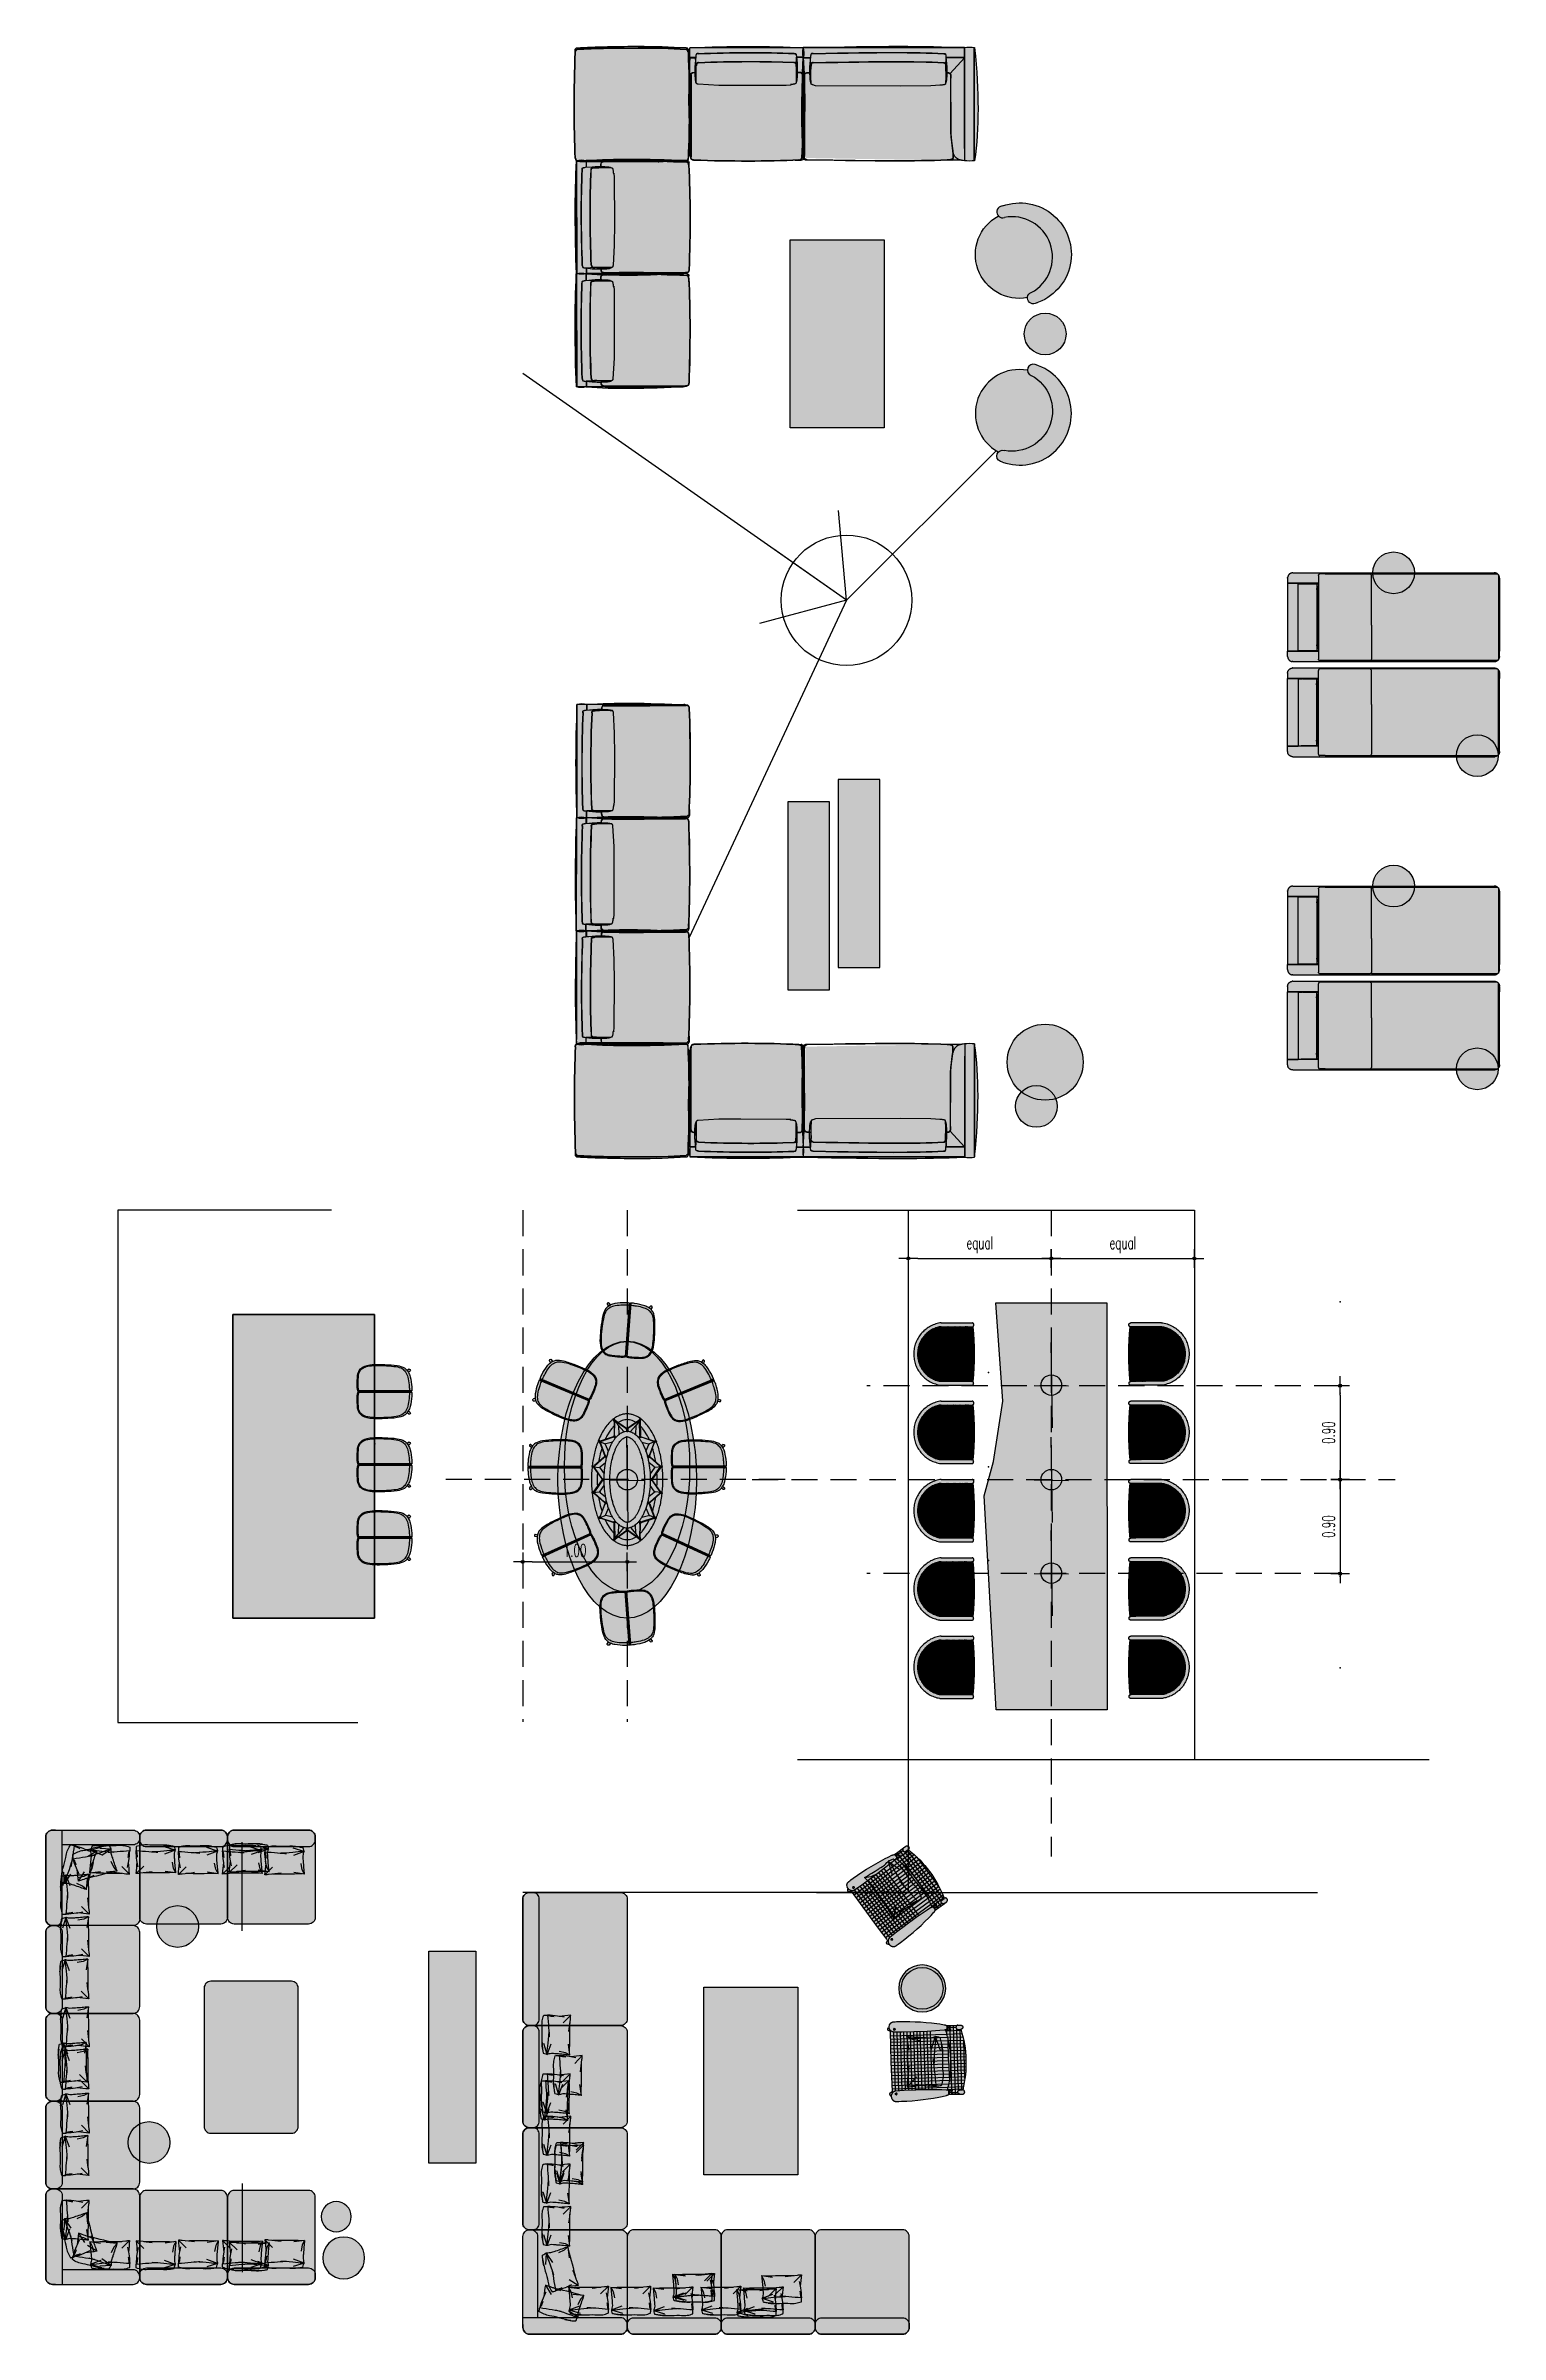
# Model space of a CAD drawing. Header units: millimetres. Extents: x -1 to 5416, y -1238 to 1407.
# Drawn here: x 382.78 to 396.71, y 1385.48 to 1407.39 of the extents above; entities that cross this region are included whole.
import ezdxf

# ---------------------------------------------------------------- set-up
doc = ezdxf.new("R2010")
doc.units = ezdxf.units.MM
doc.header["$MEASUREMENT"] = 0
doc.linetypes.add('HIDDEN', pattern=[0.375, 0.25, -0.125])
for name, color, linetype in [('1-TRAMA', 251, 'Continuous'), ('A-FLOR', 1, 'Continuous'), ('A-FURN', 32, 'Continuous'), ('ID-LF-FURN', 32, 'Continuous'), ('TRAZO', 7, 'Continuous')]:
    doc.layers.add(name, color=color, linetype=linetype)
doc.layers.add('Areas', color=6, linetype='Continuous', plot=False)
doc.layers.add('H-BLOCKS', color=7, linetype='Continuous', true_color=0xffffff)
doc.styles.add('COTA50', font='romans.shx', dxfattribs={"width": 0.6, "height": 0.12})
doc.dimstyles.new('COTA50', dxfattribs={"dimtxt": 0.07, "dimasz": 0.09, "dimexe": 0.05, "dimexo": 0.4, "dimgap": 0.05, "dimtad": 1, "dimzin": 0, "dimdsep": 46, "dimtxsty": 'COTA50', "dimblk": 'SYS003', "dimcen": 0, "dimse1": 1, "dimse2": 1, "dimadec": 0, "dimazin": 0, "dimtfac": 1, "dimtix": 1, "dimtmove": 0, "dimatfit": 3, "dimldrblk": 'SYS003', "dimfxl": 0.05, "dimtolj": 1, "dimtzin": 0, "dimarcsym": 0})

msp = doc.modelspace()

# ---------------------------------------------------------------- blocks, each defined once
blk = doc.blocks.new('*U15')
at = {"layer": 'H-BLOCKS'}
h = blk.add_hatch(color=256, dxfattribs=at)
h.dxf.hatch_style = 1
edge = h.paths.add_edge_path()
edge.add_arc((0, 0), 0.2, 0, 360)
blk.add_circle((0, 0), 0.2)
blk = doc.blocks.new('*U18')
at = {"layer": 'H-BLOCKS'}
h = blk.add_hatch(color=256, dxfattribs=at)
h.dxf.hatch_style = 1
h.paths.add_polyline_path([(-0.199, -0.016, 0.694131), (-0.216, -0.028), (-0.203, -0.045), (-0.185, -0.033)], flags=17)
h.paths.add_polyline_path([(-0.008, -0.001, 0.052576), (-0.025, 0, 0.0237), (-0.045, -0.001, 0.041982), (-0.143, -0.016, 0.055075), (-0.185, -0.033), (-0.203, -0.045, 0.058274), (-0.227, -0.071, 0.08511), (-0.249, -0.138, 0.02802), (-0.259, -0.26, 0.022105), (-0.26, -0.357, 0.077039), (-0.245, -0.449, 0.171294), (-0.203, -0.503, 0.095625), (-0.157, -0.519, 0.034014), (-0.054, -0.523, 0.034779), (-0.017, -0.52, 0.003453), (-0.008, -0.517)])
h = blk.add_hatch(color=256, dxfattribs=at)
h.dxf.hatch_style = 1
h.paths.add_polyline_path([(0.199, -0.016, -0.694131), (0.216, -0.028), (0.203, -0.045), (0.185, -0.033)], flags=17)
h.paths.add_polyline_path([(0.008, -0.001, -0.052576), (0.025, 0, -0.0237), (0.045, -0.001, -0.041982), (0.143, -0.016, -0.055075), (0.185, -0.033), (0.203, -0.045, -0.058274), (0.227, -0.071, -0.08511), (0.249, -0.138, -0.02802), (0.259, -0.26, -0.022105), (0.26, -0.357, -0.077039), (0.245, -0.449, -0.171294), (0.203, -0.503, -0.095625), (0.157, -0.519, -0.034014), (0.054, -0.523, -0.034779), (0.017, -0.52, -0.003453), (0.008, -0.517)])
h = blk.add_hatch(color=256, dxfattribs=at)
h.dxf.hatch_style = 1
h.paths.add_polyline_path([(0, -0.506, -0.020799), (-0.008, -0.507), (-0.008, -0.517, 0.000505), (-0.007, -0.517, -0.075136), (0, -0.515)])
h.paths.add_polyline_path([(0.008, -0.507, -0.020799), (0, -0.506), (0, -0.515, -0.075129), (0.007, -0.517, 0.000505), (0.008, -0.517)])
h.paths.add_polyline_path([(0.008, -0.024, -0.07588), (0, -0.022), (0, -0.506, 0.020799), (0.008, -0.507)])
h.paths.add_polyline_path([(0, -0.022, -0.07588), (-0.008, -0.024), (-0.008, -0.507, 0.020799), (0, -0.506)])
h.paths.add_polyline_path([(0, -0.004, -0.111664), (-0.007, -0.001, 0.005785), (-0.008, -0.001), (-0.008, -0.024, 0.07588), (0, -0.022)])
h.paths.add_polyline_path([(0.008, -0.001, 0.005785), (0.007, -0.001, -0.111664), (0, -0.004), (0, -0.022, 0.07588), (0.008, -0.024)])
for points in [[(-0.007, -0.001, 0.058379), (-0.025, 0)], [(0.025, 0, 0.058379), (0.007, -0.001)], [(-0.249, -0.139, 0.027834), (-0.259, -0.26)], [(-0.227, -0.071, 0.086095), (-0.249, -0.139)], [(-0.239, -0.151, 0.022872), (-0.248, -0.242)], [(-0.22, -0.092, 0.083781), (-0.239, -0.151)], [(-0.203, -0.045, 0.058274), (-0.227, -0.071)], [(-0.19, -0.061, 0.084833), (-0.22, -0.092)], [(-0.199, -0.016, 0.694131), (-0.216, -0.028)], [(-0.139, -0.038, 0.083909), (-0.19, -0.061)], [(-0.143, -0.016, 0.055075), (-0.185, -0.033)], [(-0.045, -0.001, 0.041982), (-0.143, -0.016)], [(-0.066, -0.027, 0.04859), (-0.139, -0.038)], [(-0.016, -0.023, 0.003249), (-0.066, -0.027)], [(-0.025, 0, 0.0237), (-0.045, -0.001)], [(-0.008, -0.024, 0.036156), (-0.016, -0.023)], [(-0.008, -0.024, 0.07588), (0, -0.022)], [(-0.007, -0.001, 0.111664), (0, -0.004)], [(0, -0.004, 0.111664), (0.007, -0.001)], [(0, -0.022, 0.07588), (0.008, -0.024)], [(0.016, -0.023, 0.036156), (0.008, -0.024)], [(0.066, -0.027, 0.003248), (0.016, -0.023)], [(0.045, -0.001, 0.0237), (0.025, 0)], [(0.143, -0.016, 0.041982), (0.045, -0.001)], [(0.139, -0.038, 0.04859), (0.066, -0.027)], [(0.19, -0.061, 0.083909), (0.139, -0.038)], [(0.185, -0.033, 0.055075), (0.143, -0.016)], [(0.22, -0.092, 0.084833), (0.19, -0.061)], [(0.216, -0.028, 0.694131), (0.199, -0.016)], [(0.227, -0.071, 0.058274), (0.203, -0.045)], [(0.239, -0.151, 0.083781), (0.22, -0.092)], [(0.249, -0.139, 0.086095), (0.227, -0.071)], [(0.248, -0.242, 0.022872), (0.239, -0.151)], [(0.259, -0.26, 0.027834), (0.249, -0.139)], [(-0.259, -0.26, 0.022105), (-0.26, -0.357)], [(-0.26, -0.357, 0.07704), (-0.245, -0.449)], [(-0.248, -0.242, 0.022825), (-0.25, -0.349)], [(-0.25, -0.349, 0.041391), (-0.243, -0.422)], [(-0.243, -0.422, 0.106477), (-0.223, -0.472)], [(0.223, -0.472, 0.106477), (0.243, -0.422)], [(0.243, -0.422, 0.041391), (0.25, -0.349)], [(0.245, -0.449, 0.07704), (0.26, -0.357)], [(0.25, -0.349, 0.022824), (0.248, -0.242)], [(0.26, -0.357, 0.022105), (0.259, -0.26)], [(-0.245, -0.449, 0.171294), (-0.203, -0.503)], [(-0.223, -0.472, 0.124688), (-0.193, -0.499)], [(-0.203, -0.503, 0.095625), (-0.157, -0.519)], [(-0.193, -0.499, 0.086018), (-0.152, -0.511)], [(-0.157, -0.519, 0.034014), (-0.054, -0.523)], [(-0.152, -0.511, 0.014872), (-0.089, -0.514)], [(-0.089, -0.514, 0.017847), (-0.028, -0.512)], [(-0.054, -0.523, 0.034779), (-0.017, -0.52)], [(-0.028, -0.512, 0.07387), (-0.013, -0.509)], [(-0.017, -0.52, 0.004125), (-0.007, -0.517)], [(-0.013, -0.509, 0.001449), (-0.008, -0.507)], [(-0.008, -0.507, 0.020799), (0, -0.506)], [(0, -0.515, 0.0703), (-0.007, -0.517)], [(0, -0.506, 0.020799), (0.008, -0.507)], [(0.007, -0.517, 0.0703), (0, -0.515)], [(0.007, -0.517, 0.004125), (0.017, -0.52)], [(0.008, -0.507, 0.001449), (0.013, -0.509)], [(0.013, -0.509, 0.07387), (0.028, -0.512)], [(0.017, -0.52, 0.034779), (0.054, -0.523)], [(0.028, -0.512, 0.017848), (0.089, -0.514)], [(0.054, -0.523, 0.034014), (0.157, -0.519)], [(0.089, -0.514, 0.014872), (0.152, -0.511)], [(0.152, -0.511, 0.086019), (0.193, -0.499)], [(0.157, -0.519, 0.095625), (0.203, -0.503)], [(0.193, -0.499, 0.124688), (0.223, -0.472)], [(0.203, -0.503, 0.171294), (0.245, -0.449)]]:
    blk.add_lwpolyline(points, format="xyb")
for points in [[(-0.216, -0.028), (-0.203, -0.045), (-0.185, -0.033), (-0.199, -0.016)], [(-0.008, -0.001), (-0.008, -0.517)], [(0, -0.515), (0, -0.004)], [(0.008, -0.001), (0.008, -0.517)], [(0.216, -0.028), (0.203, -0.045), (0.185, -0.033), (0.199, -0.016)]]:
    blk.add_lwpolyline(points)
blk = doc.blocks.new('Acco Table')
at = {"layer": 'H-BLOCKS'}
h = blk.add_hatch(color=256, dxfattribs=at)
h.dxf.hatch_style = 1
edge = h.paths.add_edge_path()
edge.add_ellipse((0, 0.006), major_axis=(1.2, 0), ratio=0.5, start_angle=0, end_angle=360)
at = {"layer": 'A-FLOR'}
for p in [(-0.713, 0.488), (0.713, 0.488)]:
    blk.add_point(p, dxfattribs=at)
at = {"layer": 'A-FURN'}
for p, q in [((-0.371, 0.128), (-0.336, 0.233)), ((-0.331, 0.236), (-0.367, 0.131)), ((-0.335, 0.257), (-0.34, 0.255)), ((-0.34, 0.255), (-0.339, 0.252)), ((-0.336, 0.243), (-0.339, 0.252)), ((-0.335, 0.257), (-0.329, 0.259)), ((-0.33, 0.246), (-0.335, 0.257)), ((-0.329, 0.241), (-0.335, 0.239)), ((-0.33, 0.246), (-0.311, 0.198)), ((-0.33, 0.246), (-0.33, 0.246)), ((-0.328, 0.258), (-0.329, 0.259)), ((-0.325, 0.248), (-0.328, 0.258)), ((-0.322, 0.239), (-0.215, 0.199)), ((-0.21, 0.201), (-0.316, 0.241)), ((-0.201, 0.198), (-0.195, 0.2)), ((-0.197, 0.204), (-0.122, 0.288)), ((-0.116, 0.289), (-0.191, 0.205)), ((-0.11, 0.239), (-0.149, 0.193)), ((-0.113, 0.31), (-0.119, 0.309)), ((-0.119, 0.309), (-0.118, 0.297)), ((-0.118, 0.298), (-0.119, 0.309)), ((-0.112, 0.299), (-0.113, 0.31)), ((-0.113, 0.31), (-0.107, 0.31)), ((-0.112, 0.298), (-0.106, 0.249)), ((-0.107, 0.309), (-0.107, 0.31)), ((-0.106, 0.299), (-0.107, 0.309)), ((-0.013, 0.226), (-0.105, 0.29)), ((-0.1, 0.24), (-0.051, 0.205)), ((-0.099, 0.291), (-0.007, 0.226)), ((-0.006, 0.217), (-0.006, 0.206)), ((0, 0.222), (0, 0.206)), ((0, 0.222), (0.006, 0.222)), ((0.006, 0.222), (0.006, 0.206)), ((0.099, 0.291), (0.007, 0.226)), ((0.013, 0.226), (0.105, 0.29)), ((0.1, 0.24), (0.051, 0.205)), ((0.106, 0.299), (0.107, 0.309)), ((0.112, 0.298), (0.106, 0.249)), ((0.107, 0.309), (0.107, 0.31)), ((0.113, 0.31), (0.107, 0.31)), ((0.11, 0.239), (0.149, 0.193)), ((0.112, 0.299), (0.113, 0.31)), ((0.113, 0.31), (0.119, 0.309)), ((0.116, 0.289), (0.191, 0.205)), ((0.119, 0.309), (0.118, 0.297)), ((0.118, 0.298), (0.119, 0.309)), ((0.197, 0.204), (0.122, 0.288)), ((0.201, 0.198), (0.195, 0.2)), ((0.21, 0.201), (0.316, 0.241)), ((0.322, 0.239), (0.215, 0.199)), ((0.33, 0.246), (0.311, 0.198)), ((0.325, 0.248), (0.328, 0.258)), ((0.328, 0.258), (0.329, 0.259)), ((0.335, 0.257), (0.329, 0.259)), ((0.329, 0.241), (0.335, 0.239)), ((0.33, 0.246), (0.335, 0.257)), ((0.33, 0.246), (0.33, 0.246)), ((0.331, 0.236), (0.367, 0.131)), ((0.335, 0.257), (0.34, 0.255)), ((0.336, 0.243), (0.339, 0.252)), ((0.371, 0.128), (0.336, 0.233)), ((0.34, 0.255), (0.339, 0.252)), ((-0.526, 0.125), (-0.53, 0.12)), ((-0.53, 0.12), (-0.527, 0.118)), ((-0.516, 0.11), (-0.527, 0.118)), ((-0.526, 0.125), (-0.523, 0.13)), ((-0.515, 0.116), (-0.526, 0.125)), ((-0.521, 0.128), (-0.523, 0.13)), ((-0.511, 0.121), (-0.521, 0.128)), ((-0.513, 0.115), (-0.515, 0.116)), ((-0.511, 0.113), (-0.514, 0.108)), ((-0.514, 0.108), (-0.514, 0.108)), ((-0.512, 0.114), (-0.475, 0.086)), ((-0.512, 0.106), (-0.445, 0.012)), ((-0.509, 0.11), (-0.445, 0.018)), ((-0.386, 0.116), (-0.504, 0.113)), ((-0.5, 0.118), (-0.382, 0.12)), ((-0.475, 0.086), (-0.471, 0.082)), ((-0.471, 0.082), (-0.471, 0.082)), ((-0.471, 0.082), (-0.47, 0.082)), ((-0.416, 0.034), (-0.47, 0.082)), ((-0.465, 0.082), (-0.391, 0.079)), ((-0.441, 0.008), (-0.441, 0.013)), ((-0.441, 0.004), (-0.441, -0.002)), ((-0.435, 0.012), (-0.42, 0.012)), ((-0.435, 0.006), (-0.42, 0.006)), ((-0.375, 0.112), (-0.367, 0.103)), ((-0.372, 0.121), (-0.369, 0.124)), ((-0.37, 0.116), (-0.363, 0.107)), ((-0.37, 0.006), (-0.37, 0.012)), ((-0.37, 0.006), (-0.37, 0)), ((-0.37, 0.006), (-0.37, 0.006)), ((-0.369, 0.124), (-0.368, 0.125)), ((-0.366, 0.104), (-0.367, 0.103)), ((-0.367, 0.103), (-0.367, 0.103)), ((-0.366, 0.12), (-0.358, 0.111)), ((-0.331, 0.068), (-0.335, 0.065)), ((-0.331, 0.068), (-0.327, 0.072)), ((-0.331, 0.068), (-0.331, 0.068)), ((-0.326, 0.132), (-0.311, 0.191)), ((-0.245, 0.168), (-0.304, 0.193)), ((-0.207, 0.191), (-0.204, 0.181)), ((-0.201, 0.193), (-0.198, 0.182)), ((-0.195, 0.194), (-0.192, 0.184)), ((-0.186, 0.134), (-0.192, 0.132)), ((-0.186, 0.134), (-0.18, 0.135)), ((-0.186, 0.134), (-0.186, 0.134)), ((0, 0.156), (-0.006, 0.156)), ((0, 0.156), (0.006, 0.156)), ((0, 0.156), (0, 0.156)), ((0.186, 0.134), (0.18, 0.135)), ((0.186, 0.134), (0.192, 0.132)), ((0.186, 0.134), (0.186, 0.134)), ((0.195, 0.194), (0.192, 0.184)), ((0.201, 0.193), (0.198, 0.182)), ((0.207, 0.191), (0.204, 0.181)), ((0.245, 0.168), (0.304, 0.193)), ((0.326, 0.132), (0.311, 0.191)), ((0.331, 0.068), (0.327, 0.072)), ((0.331, 0.068), (0.335, 0.065)), ((0.331, 0.068), (0.331, 0.068)), ((0.366, 0.12), (0.358, 0.111)), ((0.37, 0.116), (0.363, 0.107)), ((0.366, 0.104), (0.367, 0.103)), ((0.375, 0.112), (0.367, 0.103)), ((0.367, 0.103), (0.367, 0.103)), ((0.369, 0.124), (0.368, 0.125)), ((0.372, 0.121), (0.369, 0.124)), ((0.37, 0.006), (0.37, 0.012)), ((0.37, 0.006), (0.37, 0)), ((0.37, 0.006), (0.37, 0.006)), ((0.5, 0.118), (0.382, 0.12)), ((0.386, 0.116), (0.504, 0.113)), ((0.465, 0.082), (0.391, 0.079)), ((0.416, 0.034), (0.47, 0.082)), ((0.435, 0.012), (0.42, 0.012)), ((0.435, 0.006), (0.42, 0.006)), ((0.441, 0.008), (0.441, 0.013)), ((0.441, 0.004), (0.441, -0.002)), ((0.509, 0.11), (0.445, 0.018)), ((0.512, 0.106), (0.445, 0.012)), ((0.471, 0.082), (0.47, 0.082)), ((0.471, 0.082), (0.475, 0.086)), ((0.471, 0.082), (0.471, 0.082)), ((0.512, 0.114), (0.475, 0.086)), ((0.511, 0.121), (0.521, 0.128)), ((0.511, 0.113), (0.514, 0.108)), ((0.513, 0.115), (0.526, 0.125)), ((0.514, 0.108), (0.514, 0.108)), ((0.516, 0.11), (0.527, 0.118)), ((0.521, 0.128), (0.523, 0.13)), ((0.526, 0.125), (0.523, 0.13)), ((0.526, 0.125), (0.53, 0.12)), ((0.53, 0.12), (0.527, 0.118)), ((-0.53, -0.108), (-0.527, -0.106)), ((-0.526, -0.113), (-0.53, -0.108)), ((-0.516, -0.098), (-0.527, -0.106)), ((-0.513, -0.103), (-0.526, -0.113)), ((-0.526, -0.113), (-0.523, -0.118)), ((-0.521, -0.116), (-0.523, -0.118)), ((-0.511, -0.109), (-0.521, -0.116)), ((-0.514, -0.096), (-0.514, -0.096)), ((-0.511, -0.101), (-0.514, -0.096)), ((-0.512, -0.094), (-0.445, 0)), ((-0.512, -0.102), (-0.475, -0.074)), ((-0.509, -0.098), (-0.445, -0.006)), ((-0.386, -0.104), (-0.504, -0.101)), ((-0.5, -0.106), (-0.382, -0.108)), ((-0.471, -0.07), (-0.475, -0.074)), ((-0.471, -0.07), (-0.471, -0.07)), ((-0.471, -0.07), (-0.47, -0.07)), ((-0.416, -0.022), (-0.47, -0.07)), ((-0.465, -0.07), (-0.391, -0.067)), ((-0.435, 0), (-0.42, 0)), ((-0.375, -0.1), (-0.367, -0.091)), ((-0.372, -0.109), (-0.369, -0.112)), ((-0.371, -0.116), (-0.336, -0.221)), ((-0.37, -0.104), (-0.363, -0.095)), ((-0.369, -0.112), (-0.368, -0.113)), ((-0.366, -0.092), (-0.367, -0.091)), ((-0.367, -0.091), (-0.367, -0.091)), ((-0.331, -0.224), (-0.367, -0.119)), ((-0.366, -0.108), (-0.358, -0.099)), ((-0.331, -0.056), (-0.335, -0.053)), ((-0.331, -0.056), (-0.331, -0.056)), ((-0.331, -0.056), (-0.327, -0.06)), ((-0.33, -0.234), (-0.311, -0.186)), ((-0.326, -0.12), (-0.311, -0.179)), ((-0.322, -0.227), (-0.215, -0.187)), ((-0.21, -0.189), (-0.316, -0.229)), ((-0.245, -0.156), (-0.304, -0.181)), ((-0.207, -0.179), (-0.204, -0.169)), ((-0.201, -0.181), (-0.198, -0.17)), ((-0.201, -0.186), (-0.195, -0.188)), ((-0.197, -0.192), (-0.122, -0.276)), ((-0.195, -0.182), (-0.192, -0.172)), ((-0.186, -0.122), (-0.192, -0.12)), ((-0.116, -0.277), (-0.191, -0.193)), ((-0.186, -0.122), (-0.186, -0.122)), ((-0.186, -0.122), (-0.18, -0.123)), ((-0.11, -0.227), (-0.149, -0.181)), ((-0.1, -0.228), (-0.051, -0.193)), ((0, -0.144), (-0.006, -0.144)), ((-0.006, -0.205), (-0.006, -0.194)), ((0, -0.144), (0, -0.144)), ((0, -0.144), (0.006, -0.144)), ((0, -0.205), (0, -0.194)), ((0.006, -0.205), (0.006, -0.194)), ((0.1, -0.228), (0.051, -0.193)), ((0.11, -0.227), (0.149, -0.181)), ((0.116, -0.277), (0.191, -0.193)), ((0.197, -0.192), (0.122, -0.276)), ((0.186, -0.122), (0.18, -0.123)), ((0.186, -0.122), (0.192, -0.12)), ((0.186, -0.122), (0.186, -0.122)), ((0.195, -0.182), (0.192, -0.172)), ((0.201, -0.186), (0.195, -0.188)), ((0.201, -0.181), (0.198, -0.17)), ((0.207, -0.179), (0.204, -0.169)), ((0.21, -0.189), (0.316, -0.229)), ((0.322, -0.227), (0.215, -0.187)), ((0.245, -0.156), (0.304, -0.181)), ((0.326, -0.12), (0.311, -0.179)), ((0.33, -0.234), (0.311, -0.186)), ((0.331, -0.056), (0.327, -0.06)), ((0.331, -0.056), (0.335, -0.053)), ((0.331, -0.056), (0.331, -0.056)), ((0.331, -0.224), (0.367, -0.119)), ((0.371, -0.116), (0.336, -0.221)), ((0.366, -0.108), (0.358, -0.099)), ((0.37, -0.104), (0.363, -0.095)), ((0.366, -0.092), (0.367, -0.091)), ((0.375, -0.1), (0.367, -0.091)), ((0.367, -0.091), (0.367, -0.091)), ((0.369, -0.112), (0.368, -0.113)), ((0.372, -0.109), (0.369, -0.112)), ((0.5, -0.106), (0.382, -0.108)), ((0.386, -0.104), (0.504, -0.101)), ((0.465, -0.07), (0.391, -0.067)), ((0.416, -0.022), (0.47, -0.07)), ((0.435, 0), (0.42, 0)), ((0.512, -0.094), (0.445, 0)), ((0.509, -0.098), (0.445, -0.006)), ((0.471, -0.07), (0.47, -0.07)), ((0.475, -0.074), (0.471, -0.07)), ((0.471, -0.07), (0.471, -0.07)), ((0.512, -0.102), (0.475, -0.074)), ((0.511, -0.101), (0.514, -0.096)), ((0.511, -0.109), (0.521, -0.116)), ((0.513, -0.103), (0.526, -0.113)), ((0.514, -0.096), (0.514, -0.096)), ((0.516, -0.098), (0.527, -0.106)), ((0.521, -0.116), (0.523, -0.118)), ((0.526, -0.113), (0.523, -0.118)), ((0.526, -0.113), (0.53, -0.108)), ((0.53, -0.108), (0.527, -0.106)), ((-0.34, -0.243), (-0.339, -0.241)), ((-0.335, -0.245), (-0.34, -0.243)), ((-0.336, -0.231), (-0.339, -0.241)), ((-0.329, -0.229), (-0.335, -0.227)), ((-0.33, -0.234), (-0.335, -0.245)), ((-0.335, -0.245), (-0.329, -0.247)), ((-0.33, -0.234), (-0.33, -0.234)), ((-0.328, -0.246), (-0.329, -0.247)), ((-0.325, -0.236), (-0.328, -0.246)), ((-0.119, -0.297), (-0.118, -0.285)), ((-0.118, -0.286), (-0.119, -0.297)), ((-0.113, -0.298), (-0.119, -0.297)), ((-0.112, -0.287), (-0.113, -0.298)), ((-0.113, -0.298), (-0.107, -0.298)), ((-0.112, -0.286), (-0.106, -0.237)), ((-0.106, -0.287), (-0.107, -0.297)), ((-0.107, -0.297), (-0.107, -0.298)), ((-0.013, -0.214), (-0.105, -0.278)), ((-0.099, -0.279), (-0.007, -0.214)), ((0.099, -0.279), (0.007, -0.214)), ((0.013, -0.214), (0.105, -0.278)), ((0.112, -0.286), (0.106, -0.237)), ((0.106, -0.287), (0.107, -0.297)), ((0.107, -0.297), (0.107, -0.298)), ((0.113, -0.298), (0.107, -0.298)), ((0.112, -0.287), (0.113, -0.298)), ((0.113, -0.298), (0.119, -0.297)), ((0.119, -0.297), (0.118, -0.285)), ((0.118, -0.286), (0.119, -0.297)), ((0.325, -0.236), (0.328, -0.246)), ((0.328, -0.246), (0.329, -0.247)), ((0.329, -0.229), (0.335, -0.227)), ((0.335, -0.245), (0.329, -0.247)), ((0.33, -0.234), (0.335, -0.245)), ((0.335, -0.245), (0.34, -0.243)), ((0.336, -0.231), (0.339, -0.241)), ((0.34, -0.243), (0.339, -0.241))]:
    blk.add_line(p, q, dxfattribs=at)
for centre, radius, start, end in [((-0.081, -0.386), 0.691, 111.0209, 112.0162), ((-0.345, 0.24), 0.0095, 354.6452, 20.9668), ((-0.354, 0.24), 0.019, 340.8225, 358.179), ((-0.348, 0.242), 0.0186, 340.1579, 357.6861), ((-0.339, 0.242), 0.00951, 354.5688, 20.962), ((-0.321, 0.25), 0.00972, 204.4297, 232.6869), ((-0.303, 0.203), 0.00946, 202.2536, 230.957), ((-0.32, 0.195), 0.00922, 359.2863, 21.2095), ((-0.003, -0.689), 1.005, 95.9481, 96.6366), ((-0.121, 0.298), 0.009, 334.1303, 3.8262), ((0, -0.726), 1.042, 84.0895, 95.9105), ((-0.115, 0.248), 0.0088, 336.1947, 4.6489), ((-0.098, 0.25), 0.00887, 188.3465, 217.4887), ((0, -0.729), 0.995, 86.4716, 93.5284), ((0.098, 0.25), 0.00887, 322.5113, 351.6535), ((0.115, 0.248), 0.0088, 175.3511, 203.8053), ((0.003, -0.689), 1.005, 83.3634, 84.0519), ((0.121, 0.298), 0.009, 176.1738, 205.8697), ((0.303, 0.203), 0.00946, 309.043, 337.7464), ((0.32, 0.195), 0.00922, 158.7905, 180.7137), ((0.321, 0.25), 0.00972, 307.3131, 335.5703), ((0.081, -0.386), 0.691, 67.9838, 68.9791), ((0.339, 0.242), 0.00951, 159.038, 185.4312), ((0.348, 0.242), 0.0186, 182.3139, 199.8421), ((0.345, 0.24), 0.0095, 159.0332, 185.3548), ((0.354, 0.24), 0.019, 181.821, 199.1775), ((-0.316, -0.036), 0.265, 141.3274, 143.9263), ((-0.525, 0.099), 0.0139, 42.0871, 52.5865), ((-0.507, 0.127), 0.0135, 232.9651, 255.7121), ((-0.53, 0.093), 0.0217, 35.5723, 43.8974), ((-0.521, 0.103), 0.0139, 41.7548, 52.5838), ((-0.503, 0.132), 0.0135, 232.9633, 255.673), ((-0.526, 0.099), 0.0205, 34.5098, 43.3257), ((-0.505, 0.134), 0.0208, 255.2506, 272.3335), ((-0.501, 0.139), 0.0212, 254.9195, 271.8752), ((-0.466, 0.096), 0.0139, 232.8275, 252.1638), ((-0.465, 0.1), 0.0184, 252.5616, 268.4655), ((-0.435, 0.027), 0.0148, 243.958, 269.5013), ((-0.434, 0.021), 0.0148, 243.6993, 269.4861), ((-0.434, -0.009), 0.0148, 90.5139, 116.3007), ((-0.326, 0.195), 0.0156, 345.45, 1.4244), ((0.326, 0.195), 0.0156, 178.5756, 194.55), ((0.435, 0.027), 0.0148, 270.4987, 296.042), ((0.434, 0.021), 0.0148, 270.5139, 296.3007), ((0.434, -0.009), 0.0148, 63.6993, 89.4861), ((0.465, 0.1), 0.0184, 271.5345, 287.4384), ((0.466, 0.096), 0.0139, 287.8362, 307.1725), ((0.501, 0.139), 0.0212, 268.1248, 285.0805), ((0.505, 0.134), 0.0208, 267.6665, 284.7494), ((0.503, 0.132), 0.0135, 284.327, 307.0367), ((0.526, 0.099), 0.0205, 136.6743, 145.4902), ((0.507, 0.127), 0.0135, 284.2879, 307.0349), ((0.521, 0.103), 0.0139, 127.4162, 138.2452), ((0.53, 0.093), 0.0217, 136.1026, 144.4277), ((0.525, 0.099), 0.0139, 127.4135, 137.9129), ((0.316, -0.036), 0.265, 36.0737, 38.6726), ((-0.316, 0.048), 0.265, 216.0737, 218.6726), ((-0.525, -0.087), 0.0139, 307.4135, 317.9129), ((-0.507, -0.115), 0.0135, 104.2879, 127.0349), ((-0.53, -0.081), 0.0217, 316.1026, 324.4277), ((-0.521, -0.091), 0.0139, 307.4162, 318.2452), ((-0.526, -0.087), 0.0205, 316.6743, 325.4902), ((-0.503, -0.12), 0.0135, 104.327, 127.0367), ((-0.505, -0.122), 0.0208, 87.6665, 104.7494), ((-0.501, -0.127), 0.0212, 88.1248, 105.0805), ((-0.466, -0.084), 0.0139, 107.8362, 127.1725), ((-0.465, -0.088), 0.0184, 91.5345, 107.4384), ((-0.435, -0.015), 0.0148, 90.4987, 116.042), ((-0.303, -0.191), 0.00946, 129.043, 157.7464), ((-0.326, -0.183), 0.0156, 358.5756, 14.55), ((-0.32, -0.183), 0.00922, 338.7905, 0.7137), ((0.303, -0.191), 0.00946, 22.2536, 50.957), ((0.326, -0.183), 0.0156, 165.45, 181.4244), ((0.32, -0.183), 0.00922, 179.2863, 201.2095), ((0.435, -0.015), 0.0148, 63.958, 89.5013), ((0.465, -0.088), 0.0184, 72.5616, 88.4655), ((0.466, -0.084), 0.0139, 52.8275, 72.1638), ((0.501, -0.127), 0.0212, 74.9195, 91.8752), ((0.505, -0.122), 0.0208, 75.2506, 92.3335), ((0.503, -0.12), 0.0135, 52.9633, 75.673), ((0.526, -0.087), 0.0205, 214.5098, 223.3257), ((0.507, -0.115), 0.0135, 52.9651, 75.7121), ((0.521, -0.091), 0.0139, 221.7548, 232.5838), ((0.53, -0.081), 0.0217, 215.5723, 223.8974), ((0.525, -0.087), 0.0139, 222.0871, 232.5865), ((0.316, 0.048), 0.265, 321.3274, 323.9263), ((-0.081, 0.398), 0.691, 247.9838, 248.9791), ((-0.354, -0.228), 0.019, 1.821, 19.1775), ((-0.345, -0.228), 0.0095, 339.0332, 5.3548), ((-0.348, -0.23), 0.0186, 2.3139, 19.8421), ((-0.339, -0.23), 0.00951, 339.038, 5.4312), ((-0.321, -0.238), 0.00972, 127.3131, 155.5703), ((-0.003, 0.701), 1.005, 263.3634, 264.0519), ((-0.121, -0.286), 0.009, 356.1738, 25.8697), ((-0.115, -0.236), 0.0088, 355.3511, 23.8053), ((0, 0.738), 1.042, 264.0895, 275.9105), ((-0.098, -0.238), 0.00887, 142.5113, 171.6535), ((0, 0.741), 0.995, 266.4716, 273.5284), ((0.098, -0.238), 0.00887, 8.3465, 37.4887), ((0.115, -0.236), 0.0088, 156.1946, 184.6496), ((0.003, 0.701), 1.005, 275.9481, 276.6366), ((0.103, -0.288), 0.00906, 9.4613, 39.0593), ((0.321, -0.238), 0.00972, 24.4291, 52.687), ((0.348, -0.23), 0.0186, 160.1579, 177.6861), ((0.339, -0.23), 0.00951, 174.5688, 200.962), ((0.081, 0.398), 0.691, 291.0209, 292.0162), ((0.354, -0.228), 0.019, 160.8225, 178.179), ((0.345, -0.228), 0.0095, 174.6452, 200.9668)]:
    blk.add_arc(centre, radius, start, end, dxfattribs=at)
blk.add_ellipse((0, 0.006), major_axis=(1.2, 0), ratio=0.5, dxfattribs=at)
for points, knots in [([(-0.34, 0.255), (-0.35, 0.251), (-0.369, 0.243), (-0.405, 0.225), (-0.446, 0.2), (-0.488, 0.167), (-0.512, 0.143), (-0.523, 0.13)], [0, 0, 0, 0, 31.652939, 62.305883, 120.436954, 174.190722, 223.646421, 223.646421, 223.646421, 223.646421]), ([(-0.42, 0.006), (-0.42, 0.013), (-0.419, 0.026), (-0.412, 0.046), (-0.402, 0.065), (-0.388, 0.083), (-0.37, 0.101), (-0.349, 0.118), (-0.324, 0.134), (-0.297, 0.148), (-0.266, 0.161), (-0.233, 0.173), (-0.198, 0.183), (-0.147, 0.194), (-0.081, 0.204), (0, 0.207), (0.081, 0.204), (0.147, 0.194), (0.198, 0.183), (0.233, 0.173), (0.266, 0.161), (0.297, 0.148), (0.324, 0.134), (0.349, 0.118), (0.37, 0.101), (0.388, 0.083), (0.402, 0.065), (0.412, 0.046), (0.419, 0.026), (0.42, 0.013), (0.42, 0.006)], [0, 0, 0, 0, 19.740412, 40.105195, 61.642778, 84.778354, 109.801571, 136.877395, 166.065721, 197.341335, 230.610834, 265.726286, 302.496022, 340.693444, 420.333245, 502.391341, 584.449437, 664.089238, 702.286659, 739.056395, 774.171847, 807.441347, 838.71696, 867.905287, 894.98111, 920.004328, 943.139903, 964.677487, 985.04227, 1004.782681, 1004.782681, 1004.782681, 1004.782681]), ([(-0.119, 0.309), (-0.129, 0.308), (-0.147, 0.306), (-0.184, 0.3), (-0.228, 0.291), (-0.28, 0.277), (-0.313, 0.265), (-0.329, 0.259)], [0, 0, 0, 0, 28.252457, 56.242753, 111.247487, 164.653176, 216.133823, 216.133823, 216.133823, 216.133823]), ([(-0.327, 0.242), (-0.327, 0.242), (-0.326, 0.241), (-0.324, 0.24), (-0.323, 0.24), (-0.322, 0.239)], [0, 0, 0, 0, 0.0120022, 0.0120022, 0.02931327, 0.02931327, 0.02931327, 0.02931327]), ([(-0.316, 0.241), (-0.317, 0.242), (-0.318, 0.242), (-0.32, 0.243), (-0.321, 0.244), (-0.322, 0.244)], [0, 0, 0, 0, 0.0120022, 0.0120022, 0.02930992, 0.02930992, 0.02930992, 0.02930992]), ([(-0.152, 0.254), (-0.171, 0.251), (-0.213, 0.243), (-0.253, 0.232), (-0.274, 0.225)], [4.9971349, 4.9971349, 4.9971349, 4.9971349, 5.1050881, 5.2455392, 5.2455392, 5.2455392, 5.2455392]), ([(-0.215, 0.199), (-0.214, 0.199), (-0.214, 0.198), (-0.212, 0.197), (-0.21, 0.197), (-0.21, 0.196)], [0, 0, 0, 0, 0.01200235, 0.01200235, 0.0314278, 0.0314278, 0.0314278, 0.0314278]), ([(-0.204, 0.197), (-0.204, 0.198), (-0.205, 0.198), (-0.207, 0.199), (-0.208, 0.2), (-0.21, 0.201)], [0, 0, 0, 0, 0.01200234, 0.01200234, 0.03144489, 0.03144489, 0.03144489, 0.03144489]), ([(-0.197, 0.204), (-0.198, 0.203), (-0.198, 0.202), (-0.199, 0.2), (-0.2, 0.199), (-0.201, 0.198)], [0, 0, 0, 0, 0.01200235, 0.01200235, 0.03142274, 0.03142274, 0.03142274, 0.03142274]), ([(-0.195, 0.2), (-0.194, 0.2), (-0.194, 0.201), (-0.193, 0.203), (-0.192, 0.204), (-0.191, 0.205)], [0, 0, 0, 0, 0.01200235, 0.01200235, 0.03140285, 0.03140285, 0.03140285, 0.03140285]), ([(-0.119, 0.293), (-0.119, 0.293), (-0.119, 0.292), (-0.121, 0.29), (-0.121, 0.289), (-0.122, 0.288)], [0, 0, 0, 0, 0.0120022, 0.0120022, 0.02911004, 0.02911004, 0.02911004, 0.02911004]), ([(-0.116, 0.289), (-0.116, 0.289), (-0.115, 0.29), (-0.114, 0.292), (-0.113, 0.293), (-0.113, 0.294)], [0, 0, 0, 0, 0.0120022, 0.0120022, 0.02911527, 0.02911527, 0.02911527, 0.02911527]), ([(-0.11, 0.294), (-0.11, 0.294), (-0.109, 0.293), (-0.108, 0.292), (-0.107, 0.291), (-0.105, 0.29)], [0, 0, 0, 0, 0.01200222, 0.01200222, 0.02964144, 0.02964144, 0.02964144, 0.02964144]), ([(-0.107, 0.244), (-0.107, 0.244), (-0.108, 0.243), (-0.109, 0.241), (-0.109, 0.24), (-0.11, 0.239)], [0, 0, 0, 0, 0.0120022, 0.0120022, 0.02703361, 0.02703361, 0.02703361, 0.02703361]), ([(-0.1, 0.24), (-0.101, 0.241), (-0.102, 0.242), (-0.103, 0.243), (-0.104, 0.244), (-0.105, 0.245)], [0, 0, 0, 0, 0.01200222, 0.01200222, 0.02801608, 0.02801608, 0.02801608, 0.02801608]), ([(-0.099, 0.291), (-0.1, 0.291), (-0.101, 0.292), (-0.103, 0.293), (-0.103, 0.294), (-0.104, 0.295)], [0, 0, 0, 0, 0.01200222, 0.01200222, 0.02963966, 0.02963966, 0.02963966, 0.02963966]), ([(-0.013, 0.226), (-0.012, 0.226), (-0.011, 0.225), (-0.009, 0.224), (-0.008, 0.223), (-0.008, 0.222)], [0, 0, 0, 0, 0.01200234, 0.01200234, 0.0314262, 0.0314262, 0.0314262, 0.0314262]), ([(-0.002, 0.222), (-0.002, 0.222), (-0.003, 0.223), (-0.004, 0.224), (-0.005, 0.225), (-0.007, 0.226)], [0, 0, 0, 0, 0.01200234, 0.01200234, 0.03143985, 0.03143985, 0.03143985, 0.03143985]), ([(0.002, 0.222), (0.002, 0.222), (0.003, 0.223), (0.004, 0.224), (0.005, 0.225), (0.007, 0.226)], [0, 0, 0, 0, 0.01200234, 0.01200234, 0.03143985, 0.03143985, 0.03143985, 0.03143985]), ([(0.013, 0.226), (0.012, 0.226), (0.011, 0.225), (0.009, 0.224), (0.008, 0.223), (0.008, 0.222)], [0, 0, 0, 0, 0.01200234, 0.01200234, 0.0314262, 0.0314262, 0.0314262, 0.0314262]), ([(0.099, 0.291), (0.1, 0.291), (0.101, 0.292), (0.103, 0.293), (0.103, 0.294), (0.104, 0.295)], [0, 0, 0, 0, 0.01200222, 0.01200222, 0.02963966, 0.02963966, 0.02963966, 0.02963966]), ([(0.1, 0.24), (0.101, 0.241), (0.102, 0.242), (0.103, 0.243), (0.104, 0.244), (0.105, 0.245)], [0, 0, 0, 0, 0.01200222, 0.01200222, 0.02801608, 0.02801608, 0.02801608, 0.02801608]), ([(0.11, 0.294), (0.11, 0.294), (0.109, 0.293), (0.108, 0.292), (0.107, 0.291), (0.105, 0.29)], [0, 0, 0, 0, 0.01200222, 0.01200222, 0.02964144, 0.02964144, 0.02964144, 0.02964144]), ([(0.107, 0.244), (0.107, 0.244), (0.108, 0.243), (0.109, 0.241), (0.109, 0.24), (0.11, 0.239)], [0, 0, 0, 0, 0.0120022, 0.0120022, 0.02703361, 0.02703361, 0.02703361, 0.02703361]), ([(0.116, 0.289), (0.116, 0.289), (0.115, 0.29), (0.114, 0.292), (0.113, 0.293), (0.113, 0.294)], [0, 0, 0, 0, 0.0120022, 0.0120022, 0.02911527, 0.02911527, 0.02911527, 0.02911527]), ([(0.329, 0.259), (0.321, 0.262), (0.305, 0.268), (0.272, 0.279), (0.228, 0.291), (0.175, 0.302), (0.138, 0.307), (0.119, 0.309)], [0, 0, 0, 0, 25.480961, 51.480647, 104.886336, 159.89107, 216.133823, 216.133823, 216.133823, 216.133823]), ([(0.119, 0.293), (0.119, 0.293), (0.119, 0.292), (0.121, 0.29), (0.121, 0.289), (0.122, 0.288)], [0, 0, 0, 0, 0.0120022, 0.0120022, 0.02911004, 0.02911004, 0.02911004, 0.02911004]), ([(0.274, 0.225), (0.253, 0.232), (0.213, 0.243), (0.171, 0.251), (0.152, 0.254)], [4.1792388, 4.1792388, 4.1792388, 4.1792388, 4.3196899, 4.4276431, 4.4276431, 4.4276431, 4.4276431]), ([(0.195, 0.2), (0.194, 0.2), (0.194, 0.201), (0.193, 0.203), (0.192, 0.204), (0.191, 0.205)], [0, 0, 0, 0, 0.01200235, 0.01200235, 0.03140285, 0.03140285, 0.03140285, 0.03140285]), ([(0.197, 0.204), (0.198, 0.203), (0.198, 0.202), (0.199, 0.2), (0.2, 0.199), (0.201, 0.198)], [0, 0, 0, 0, 0.01200235, 0.01200235, 0.03142274, 0.03142274, 0.03142274, 0.03142274]), ([(0.204, 0.197), (0.204, 0.198), (0.205, 0.198), (0.207, 0.199), (0.208, 0.2), (0.21, 0.201)], [0, 0, 0, 0, 0.01200234, 0.01200234, 0.03144489, 0.03144489, 0.03144489, 0.03144489]), ([(0.215, 0.199), (0.214, 0.199), (0.214, 0.198), (0.212, 0.197), (0.21, 0.197), (0.21, 0.196)], [0, 0, 0, 0, 0.01200235, 0.01200235, 0.0314278, 0.0314278, 0.0314278, 0.0314278]), ([(0.316, 0.241), (0.317, 0.242), (0.318, 0.242), (0.32, 0.243), (0.321, 0.244), (0.322, 0.244)], [0, 0, 0, 0, 0.0120022, 0.0120022, 0.02930992, 0.02930992, 0.02930992, 0.02930992]), ([(0.327, 0.242), (0.327, 0.242), (0.326, 0.241), (0.324, 0.24), (0.323, 0.24), (0.322, 0.239)], [0, 0, 0, 0, 0.0120022, 0.0120022, 0.02931327, 0.02931327, 0.02931327, 0.02931327]), ([(0.523, 0.13), (0.518, 0.136), (0.507, 0.148), (0.482, 0.172), (0.446, 0.2), (0.396, 0.23), (0.359, 0.247), (0.34, 0.255)], [0, 0, 0, 0, 24.208481, 49.455699, 103.209467, 161.340539, 223.646421, 223.646421, 223.646421, 223.646421]), ([(-0.53, 0.12), (-0.533, 0.116), (-0.539, 0.107), (-0.55, 0.088), (-0.561, 0.065), (-0.568, 0.036), (-0.57, 0.016), (-0.57, 0.006)], [0, 0, 0, 0, 16.566544, 32.684201, 63.764033, 93.692215, 123.016977, 123.016977, 123.016977, 123.016977]), ([(-0.57, 0.006), (-0.57, 0.001), (-0.57, -0.009), (-0.567, -0.028), (-0.561, -0.053), (-0.548, -0.081), (-0.536, -0.099), (-0.53, -0.108)], [0, 0, 0, 0, 14.623978, 29.324762, 59.252944, 90.332776, 123.016977, 123.016977, 123.016977, 123.016977]), ([(-0.496, 0.082), (-0.498, 0.079), (-0.504, 0.068), (-0.513, 0.049), (-0.519, 0.027), (-0.52, 0.013), (-0.52, 0.006)], [5.9436373, 5.9436373, 5.9436373, 5.9436373, 5.988661, 6.0868358, 6.1850105, 6.2831853, 6.2831853, 6.2831853, 6.2831853]), ([(-0.52, 0.006), (-0.52, -0.001), (-0.519, -0.015), (-0.513, -0.037), (-0.504, -0.056), (-0.498, -0.067), (-0.496, -0.07)], [6.2831853, 6.2831853, 6.2831853, 6.2831853, 6.3813601, 6.4795348, 6.5777096, 6.6227333, 6.6227333, 6.6227333, 6.6227333]), ([(-0.348, 0.197), (-0.359, 0.192), (-0.394, 0.174), (-0.434, 0.148), (-0.459, 0.126), (-0.466, 0.119)], [5.417213, 5.417213, 5.417213, 5.417213, 5.4977871, 5.6941367, 5.7860712, 5.7860712, 5.7860712, 5.7860712]), ([(-0.441, 0.013), (-0.442, 0.014), (-0.442, 0.014), (-0.443, 0.016), (-0.444, 0.017), (-0.445, 0.018)], [0, 0, 0, 0, 0.0120024, 0.0120024, 0.02971236, 0.02971236, 0.02971236, 0.02971236]), ([(-0.445, 0.012), (-0.445, 0.011), (-0.444, 0.011), (-0.443, 0.009), (-0.442, 0.008), (-0.441, 0.008)], [0, 0, 0, 0, 0.0120024, 0.0120024, 0.03001565, 0.03001565, 0.03001565, 0.03001565]), ([(-0.445, 0), (-0.445, 0.001), (-0.444, 0.001), (-0.443, 0.003), (-0.442, 0.004), (-0.441, 0.004)], [0, 0, 0, 0, 0.0120024, 0.0120024, 0.03001565, 0.03001565, 0.03001565, 0.03001565]), ([(0.42, 0.006), (0.42, -0.001), (0.419, -0.014), (0.412, -0.034), (0.402, -0.053), (0.388, -0.071), (0.37, -0.089), (0.349, -0.106), (0.324, -0.122), (0.297, -0.136), (0.266, -0.149), (0.233, -0.161), (0.198, -0.171), (0.147, -0.182), (0.081, -0.192), (0, -0.195), (-0.081, -0.192), (-0.147, -0.182), (-0.198, -0.171), (-0.233, -0.161), (-0.266, -0.149), (-0.297, -0.136), (-0.324, -0.122), (-0.349, -0.106), (-0.37, -0.089), (-0.388, -0.071), (-0.402, -0.053), (-0.412, -0.034), (-0.419, -0.014), (-0.42, -0.001), (-0.42, 0.006)], [0, 0, 0, 0, 19.740412, 40.105195, 61.642778, 84.778354, 109.801571, 136.877395, 166.065721, 197.341335, 230.610834, 265.726286, 302.496022, 340.693444, 420.333245, 502.391341, 584.449437, 664.089238, 702.286659, 739.056395, 774.171847, 807.441347, 838.71696, 867.905287, 894.98111, 920.004328, 943.139903, 964.677487, 985.04227, 1004.782681, 1004.782681, 1004.782681, 1004.782681]), ([(-0.386, 0.116), (-0.385, 0.116), (-0.384, 0.116), (-0.382, 0.116), (-0.381, 0.116), (-0.38, 0.116)], [0, 0, 0, 0, 0.01200236, 0.01200236, 0.03103665, 0.03103665, 0.03103665, 0.03103665]), ([(-0.375, 0.119), (-0.376, 0.12), (-0.376, 0.12), (-0.379, 0.12), (-0.38, 0.12), (-0.382, 0.12)], [0, 0, 0, 0, 0.01200236, 0.01200236, 0.03108649, 0.03108649, 0.03108649, 0.03108649]), ([(-0.371, 0.128), (-0.372, 0.127), (-0.372, 0.126), (-0.372, 0.124), (-0.372, 0.123), (-0.372, 0.121)], [0, 0, 0, 0, 0.01200239, 0.01200239, 0.03120131, 0.03120131, 0.03120131, 0.03120131]), ([(-0.37, 0.006), (-0.37, 0.008), (-0.37, 0.013), (-0.368, 0.022), (-0.362, 0.034), (-0.352, 0.048), (-0.339, 0.062), (-0.322, 0.076), (-0.301, 0.089), (-0.278, 0.101), (-0.244, 0.116), (-0.197, 0.132), (-0.136, 0.146), (-0.069, 0.154), (0, 0.157), (0.069, 0.154), (0.136, 0.146), (0.197, 0.132), (0.244, 0.116), (0.278, 0.101), (0.301, 0.089), (0.322, 0.076), (0.339, 0.062), (0.352, 0.048), (0.362, 0.034), (0.368, 0.022), (0.37, 0.013), (0.37, 0.008), (0.37, 0.006)], [0, 0, 0, 0, 6.604203, 13.647614, 28.459596, 45.614103, 65.6532, 87.005819, 111.245184, 138.19259, 164.583115, 222.678704, 286.477555, 354.177684, 423.858166, 493.538648, 561.238778, 625.037629, 683.133218, 709.523743, 736.471149, 760.710514, 782.063133, 802.10223, 819.256736, 834.068719, 841.11213, 847.716333, 847.716333, 847.716333, 847.716333]), ([(0.37, 0.006), (0.37, 0.004), (0.37, -0.001), (0.368, -0.01), (0.362, -0.022), (0.352, -0.036), (0.339, -0.05), (0.322, -0.064), (0.301, -0.077), (0.278, -0.089), (0.244, -0.104), (0.197, -0.12), (0.136, -0.134), (0.069, -0.142), (0, -0.145), (-0.069, -0.142), (-0.136, -0.134), (-0.197, -0.12), (-0.244, -0.104), (-0.278, -0.089), (-0.301, -0.077), (-0.322, -0.064), (-0.339, -0.05), (-0.352, -0.036), (-0.362, -0.022), (-0.368, -0.01), (-0.37, -0.001), (-0.37, 0.004), (-0.37, 0.006)], [0, 0, 0, 0, 6.604203, 13.647614, 28.459596, 45.614103, 65.6532, 87.005819, 111.245184, 138.19259, 164.583115, 222.678704, 286.477555, 354.177684, 423.858166, 493.538648, 561.238778, 625.037629, 683.133218, 709.523743, 736.471149, 760.710514, 782.063133, 802.10223, 819.256736, 834.068719, 841.11213, 847.716333, 847.716333, 847.716333, 847.716333]), ([(-0.368, 0.125), (-0.368, 0.126), (-0.368, 0.127), (-0.367, 0.129), (-0.367, 0.13), (-0.367, 0.131)], [0, 0, 0, 0, 0.01200239, 0.01200239, 0.03112681, 0.03112681, 0.03112681, 0.03112681]), ([(-0.304, 0.193), (-0.305, 0.193), (-0.306, 0.193), (-0.307, 0.194), (-0.308, 0.195), (-0.309, 0.196)], [0, 0, 0, 0, 0.01200221, 0.01200221, 0.02743939, 0.02743939, 0.02743939, 0.02743939]), ([(0.304, 0.193), (0.305, 0.193), (0.306, 0.193), (0.307, 0.194), (0.308, 0.195), (0.309, 0.196)], [0, 0, 0, 0, 0.01200221, 0.01200221, 0.02743939, 0.02743939, 0.02743939, 0.02743939]), ([(0.466, 0.119), (0.459, 0.126), (0.434, 0.148), (0.394, 0.174), (0.359, 0.192), (0.348, 0.197)], [3.6387068, 3.6387068, 3.6387068, 3.6387068, 3.7306413, 3.9269908, 4.007565, 4.007565, 4.007565, 4.007565]), ([(0.368, 0.125), (0.368, 0.126), (0.368, 0.127), (0.367, 0.129), (0.367, 0.13), (0.367, 0.131)], [0, 0, 0, 0, 0.01200239, 0.01200239, 0.03112681, 0.03112681, 0.03112681, 0.03112681]), ([(0.371, 0.128), (0.372, 0.127), (0.372, 0.126), (0.372, 0.124), (0.372, 0.123), (0.372, 0.121)], [0, 0, 0, 0, 0.01200239, 0.01200239, 0.03120131, 0.03120131, 0.03120131, 0.03120131]), ([(0.375, 0.119), (0.376, 0.12), (0.376, 0.12), (0.379, 0.12), (0.38, 0.12), (0.382, 0.12)], [0, 0, 0, 0, 0.01200236, 0.01200236, 0.03108649, 0.03108649, 0.03108649, 0.03108649]), ([(0.386, 0.116), (0.385, 0.116), (0.384, 0.116), (0.382, 0.116), (0.381, 0.116), (0.38, 0.116)], [0, 0, 0, 0, 0.01200236, 0.01200236, 0.03103665, 0.03103665, 0.03103665, 0.03103665]), ([(0.441, 0.013), (0.442, 0.014), (0.442, 0.014), (0.443, 0.016), (0.444, 0.017), (0.445, 0.018)], [0, 0, 0, 0, 0.0120024, 0.0120024, 0.02971236, 0.02971236, 0.02971236, 0.02971236]), ([(0.445, 0.012), (0.445, 0.011), (0.444, 0.011), (0.443, 0.009), (0.442, 0.008), (0.441, 0.008)], [0, 0, 0, 0, 0.0120024, 0.0120024, 0.03001565, 0.03001565, 0.03001565, 0.03001565]), ([(0.445, 0), (0.445, 0.001), (0.444, 0.001), (0.443, 0.003), (0.442, 0.004), (0.441, 0.004)], [0, 0, 0, 0, 0.0120024, 0.0120024, 0.03001565, 0.03001565, 0.03001565, 0.03001565]), ([(0.52, 0.006), (0.52, 0.013), (0.519, 0.027), (0.513, 0.049), (0.504, 0.068), (0.498, 0.079), (0.496, 0.082)], [3.1415927, 3.1415927, 3.1415927, 3.1415927, 3.2397674, 3.3379422, 3.436117, 3.4811407, 3.4811407, 3.4811407, 3.4811407]), ([(0.496, -0.07), (0.498, -0.067), (0.504, -0.056), (0.513, -0.037), (0.519, -0.015), (0.52, -0.001), (0.52, 0.006)], [2.8020446, 2.8020446, 2.8020446, 2.8020446, 2.8470683, 2.9452431, 3.0434179, 3.1415927, 3.1415927, 3.1415927, 3.1415927]), ([(0.57, 0.006), (0.57, 0.011), (0.57, 0.021), (0.567, 0.04), (0.561, 0.065), (0.548, 0.093), (0.536, 0.111), (0.53, 0.12)], [0, 0, 0, 0, 14.623978, 29.324762, 59.252944, 90.332776, 123.016977, 123.016977, 123.016977, 123.016977]), ([(0.53, -0.108), (0.533, -0.104), (0.539, -0.095), (0.55, -0.076), (0.561, -0.053), (0.568, -0.024), (0.57, -0.004), (0.57, 0.006)], [0, 0, 0, 0, 16.566544, 32.684201, 63.764033, 93.692215, 123.016977, 123.016977, 123.016977, 123.016977]), ([(-0.523, -0.118), (-0.518, -0.124), (-0.507, -0.136), (-0.482, -0.16), (-0.446, -0.189), (-0.396, -0.218), (-0.359, -0.235), (-0.34, -0.243)], [0, 0, 0, 0, 24.208481, 49.455699, 103.209467, 161.340539, 223.646421, 223.646421, 223.646421, 223.646421]), ([(-0.466, -0.107), (-0.459, -0.114), (-0.434, -0.136), (-0.394, -0.162), (-0.359, -0.18), (-0.348, -0.185)], [0.4971141, 0.4971141, 0.4971141, 0.4971141, 0.5890486, 0.7853982, 0.8659724, 0.8659724, 0.8659724, 0.8659724]), ([(-0.441, -0.002), (-0.442, -0.002), (-0.442, -0.002), (-0.443, -0.004), (-0.444, -0.005), (-0.445, -0.006)], [0, 0, 0, 0, 0.0120024, 0.0120024, 0.02971236, 0.02971236, 0.02971236, 0.02971236]), ([(-0.386, -0.104), (-0.385, -0.104), (-0.384, -0.104), (-0.382, -0.104), (-0.381, -0.104), (-0.38, -0.104)], [0, 0, 0, 0, 0.01200236, 0.01200236, 0.03103665, 0.03103665, 0.03103665, 0.03103665]), ([(-0.375, -0.107), (-0.376, -0.108), (-0.376, -0.108), (-0.379, -0.108), (-0.38, -0.108), (-0.382, -0.108)], [0, 0, 0, 0, 0.01200236, 0.01200236, 0.03108649, 0.03108649, 0.03108649, 0.03108649]), ([(-0.371, -0.116), (-0.372, -0.115), (-0.372, -0.114), (-0.372, -0.112), (-0.372, -0.111), (-0.372, -0.109)], [0, 0, 0, 0, 0.01200239, 0.01200239, 0.03120131, 0.03120131, 0.03120131, 0.03120131]), ([(-0.368, -0.113), (-0.368, -0.114), (-0.368, -0.115), (-0.367, -0.117), (-0.367, -0.118), (-0.367, -0.119)], [0, 0, 0, 0, 0.01200239, 0.01200239, 0.03112681, 0.03112681, 0.03112681, 0.03112681]), ([(-0.304, -0.181), (-0.305, -0.181), (-0.306, -0.181), (-0.307, -0.182), (-0.308, -0.183), (-0.309, -0.184)], [0, 0, 0, 0, 0.01200221, 0.01200221, 0.02743939, 0.02743939, 0.02743939, 0.02743939]), ([(-0.215, -0.187), (-0.214, -0.187), (-0.214, -0.186), (-0.212, -0.185), (-0.21, -0.185), (-0.21, -0.184)], [0, 0, 0, 0, 0.01200235, 0.01200235, 0.0314278, 0.0314278, 0.0314278, 0.0314278]), ([(-0.204, -0.185), (-0.204, -0.186), (-0.205, -0.186), (-0.207, -0.187), (-0.208, -0.188), (-0.21, -0.189)], [0, 0, 0, 0, 0.01200234, 0.01200234, 0.03144489, 0.03144489, 0.03144489, 0.03144489]), ([(-0.197, -0.192), (-0.198, -0.191), (-0.198, -0.19), (-0.199, -0.188), (-0.2, -0.187), (-0.201, -0.186)], [0, 0, 0, 0, 0.01200235, 0.01200235, 0.03142274, 0.03142274, 0.03142274, 0.03142274]), ([(-0.195, -0.188), (-0.194, -0.188), (-0.194, -0.189), (-0.193, -0.191), (-0.192, -0.192), (-0.191, -0.193)], [0, 0, 0, 0, 0.01200235, 0.01200235, 0.03140285, 0.03140285, 0.03140285, 0.03140285]), ([(0.195, -0.188), (0.194, -0.188), (0.194, -0.189), (0.193, -0.191), (0.192, -0.192), (0.191, -0.193)], [0, 0, 0, 0, 0.01200235, 0.01200235, 0.03140285, 0.03140285, 0.03140285, 0.03140285]), ([(0.197, -0.192), (0.198, -0.191), (0.198, -0.19), (0.199, -0.188), (0.2, -0.187), (0.201, -0.186)], [0, 0, 0, 0, 0.01200235, 0.01200235, 0.03142274, 0.03142274, 0.03142274, 0.03142274]), ([(0.204, -0.185), (0.204, -0.186), (0.205, -0.186), (0.207, -0.187), (0.208, -0.188), (0.21, -0.189)], [0, 0, 0, 0, 0.01200234, 0.01200234, 0.03144489, 0.03144489, 0.03144489, 0.03144489]), ([(0.215, -0.187), (0.214, -0.187), (0.214, -0.186), (0.212, -0.185), (0.21, -0.185), (0.21, -0.184)], [0, 0, 0, 0, 0.01200235, 0.01200235, 0.0314278, 0.0314278, 0.0314278, 0.0314278]), ([(0.304, -0.181), (0.305, -0.181), (0.306, -0.181), (0.307, -0.182), (0.308, -0.183), (0.309, -0.184)], [0, 0, 0, 0, 0.01200221, 0.01200221, 0.02743939, 0.02743939, 0.02743939, 0.02743939]), ([(0.34, -0.243), (0.35, -0.239), (0.369, -0.231), (0.405, -0.213), (0.446, -0.189), (0.488, -0.155), (0.512, -0.131), (0.523, -0.118)], [0, 0, 0, 0, 31.652939, 62.305883, 120.436954, 174.190722, 223.646421, 223.646421, 223.646421, 223.646421]), ([(0.348, -0.185), (0.359, -0.18), (0.394, -0.162), (0.434, -0.136), (0.459, -0.114), (0.466, -0.107)], [2.2756203, 2.2756203, 2.2756203, 2.2756203, 2.3561945, 2.552544, 2.6444785, 2.6444785, 2.6444785, 2.6444785]), ([(0.368, -0.113), (0.368, -0.114), (0.368, -0.115), (0.367, -0.117), (0.367, -0.118), (0.367, -0.119)], [0, 0, 0, 0, 0.01200239, 0.01200239, 0.03112681, 0.03112681, 0.03112681, 0.03112681]), ([(0.371, -0.116), (0.372, -0.115), (0.372, -0.114), (0.372, -0.112), (0.372, -0.111), (0.372, -0.109)], [0, 0, 0, 0, 0.01200239, 0.01200239, 0.03120131, 0.03120131, 0.03120131, 0.03120131]), ([(0.375, -0.107), (0.376, -0.108), (0.376, -0.108), (0.379, -0.108), (0.38, -0.108), (0.382, -0.108)], [0, 0, 0, 0, 0.01200236, 0.01200236, 0.03108649, 0.03108649, 0.03108649, 0.03108649]), ([(0.386, -0.104), (0.385, -0.104), (0.384, -0.104), (0.382, -0.104), (0.381, -0.104), (0.38, -0.104)], [0, 0, 0, 0, 0.01200236, 0.01200236, 0.03103665, 0.03103665, 0.03103665, 0.03103665]), ([(0.441, -0.002), (0.442, -0.002), (0.442, -0.002), (0.443, -0.004), (0.444, -0.005), (0.445, -0.006)], [0, 0, 0, 0, 0.0120024, 0.0120024, 0.02971236, 0.02971236, 0.02971236, 0.02971236]), ([(-0.329, -0.247), (-0.321, -0.25), (-0.305, -0.256), (-0.272, -0.267), (-0.228, -0.279), (-0.175, -0.29), (-0.138, -0.295), (-0.119, -0.297)], [0, 0, 0, 0, 25.480961, 51.480647, 104.886336, 159.89107, 216.133823, 216.133823, 216.133823, 216.133823]), ([(-0.327, -0.23), (-0.327, -0.23), (-0.326, -0.229), (-0.324, -0.228), (-0.323, -0.228), (-0.322, -0.227)], [0, 0, 0, 0, 0.0120022, 0.0120022, 0.02931327, 0.02931327, 0.02931327, 0.02931327]), ([(-0.316, -0.229), (-0.317, -0.23), (-0.318, -0.23), (-0.32, -0.231), (-0.321, -0.232), (-0.322, -0.232)], [0, 0, 0, 0, 0.0120022, 0.0120022, 0.02930992, 0.02930992, 0.02930992, 0.02930992]), ([(-0.274, -0.213), (-0.253, -0.22), (-0.213, -0.231), (-0.171, -0.239), (-0.152, -0.242)], [1.0376461, 1.0376461, 1.0376461, 1.0376461, 1.1780972, 1.2860504, 1.2860504, 1.2860504, 1.2860504]), ([(-0.119, -0.281), (-0.119, -0.281), (-0.119, -0.28), (-0.121, -0.278), (-0.121, -0.277), (-0.122, -0.276)], [0, 0, 0, 0, 0.0120022, 0.0120022, 0.02911004, 0.02911004, 0.02911004, 0.02911004]), ([(-0.116, -0.277), (-0.116, -0.277), (-0.115, -0.278), (-0.114, -0.28), (-0.113, -0.281), (-0.113, -0.282)], [0, 0, 0, 0, 0.0120022, 0.0120022, 0.02911527, 0.02911527, 0.02911527, 0.02911527]), ([(-0.107, -0.232), (-0.107, -0.232), (-0.108, -0.231), (-0.109, -0.229), (-0.109, -0.228), (-0.11, -0.227)], [0, 0, 0, 0, 0.0120022, 0.0120022, 0.02703361, 0.02703361, 0.02703361, 0.02703361]), ([(-0.11, -0.282), (-0.11, -0.282), (-0.109, -0.281), (-0.108, -0.28), (-0.107, -0.279), (-0.105, -0.278)], [0, 0, 0, 0, 0.01200222, 0.01200222, 0.02964144, 0.02964144, 0.02964144, 0.02964144]), ([(-0.1, -0.228), (-0.101, -0.229), (-0.102, -0.23), (-0.103, -0.231), (-0.104, -0.232), (-0.105, -0.233)], [0, 0, 0, 0, 0.01200222, 0.01200222, 0.02801608, 0.02801608, 0.02801608, 0.02801608]), ([(-0.099, -0.279), (-0.1, -0.279), (-0.101, -0.28), (-0.103, -0.281), (-0.103, -0.282), (-0.104, -0.283)], [0, 0, 0, 0, 0.01200222, 0.01200222, 0.02963966, 0.02963966, 0.02963966, 0.02963966]), ([(-0.013, -0.214), (-0.012, -0.214), (-0.011, -0.213), (-0.009, -0.212), (-0.008, -0.211), (-0.008, -0.21)], [0, 0, 0, 0, 0.01200234, 0.01200234, 0.0314262, 0.0314262, 0.0314262, 0.0314262]), ([(-0.002, -0.21), (-0.002, -0.21), (-0.003, -0.211), (-0.004, -0.212), (-0.005, -0.213), (-0.007, -0.214)], [0, 0, 0, 0, 0.01200234, 0.01200234, 0.03143985, 0.03143985, 0.03143985, 0.03143985]), ([(0.002, -0.21), (0.002, -0.21), (0.003, -0.211), (0.004, -0.212), (0.005, -0.213), (0.007, -0.214)], [0, 0, 0, 0, 0.01200234, 0.01200234, 0.03143985, 0.03143985, 0.03143985, 0.03143985]), ([(0.013, -0.214), (0.012, -0.214), (0.011, -0.213), (0.009, -0.212), (0.008, -0.211), (0.008, -0.21)], [0, 0, 0, 0, 0.01200234, 0.01200234, 0.0314262, 0.0314262, 0.0314262, 0.0314262]), ([(0.099, -0.279), (0.1, -0.279), (0.101, -0.28), (0.103, -0.281), (0.103, -0.282), (0.104, -0.283)], [0, 0, 0, 0, 0.01200222, 0.01200222, 0.02963966, 0.02963966, 0.02963966, 0.02963966]), ([(0.1, -0.228), (0.101, -0.229), (0.102, -0.23), (0.103, -0.231), (0.104, -0.232), (0.105, -0.233)], [0, 0, 0, 0, 0.01200222, 0.01200222, 0.02801608, 0.02801608, 0.02801608, 0.02801608]), ([(0.11, -0.282), (0.11, -0.282), (0.109, -0.281), (0.108, -0.28), (0.107, -0.279), (0.105, -0.278)], [0, 0, 0, 0, 0.01200222, 0.01200222, 0.02964144, 0.02964144, 0.02964144, 0.02964144]), ([(0.107, -0.232), (0.107, -0.232), (0.108, -0.231), (0.109, -0.229), (0.109, -0.228), (0.11, -0.227)], [0, 0, 0, 0, 0.0120022, 0.0120022, 0.02703361, 0.02703361, 0.02703361, 0.02703361]), ([(0.116, -0.277), (0.116, -0.277), (0.115, -0.278), (0.114, -0.28), (0.113, -0.281), (0.113, -0.282)], [0, 0, 0, 0, 0.0120022, 0.0120022, 0.02911527, 0.02911527, 0.02911527, 0.02911527]), ([(0.119, -0.297), (0.129, -0.296), (0.147, -0.294), (0.184, -0.288), (0.228, -0.279), (0.28, -0.265), (0.313, -0.253), (0.329, -0.247)], [0, 0, 0, 0, 28.252457, 56.242753, 111.247487, 164.653176, 216.133823, 216.133823, 216.133823, 216.133823]), ([(0.119, -0.281), (0.119, -0.281), (0.119, -0.28), (0.121, -0.278), (0.121, -0.277), (0.122, -0.276)], [0, 0, 0, 0, 0.0120022, 0.0120022, 0.02911004, 0.02911004, 0.02911004, 0.02911004]), ([(0.152, -0.242), (0.171, -0.239), (0.213, -0.231), (0.253, -0.22), (0.274, -0.213)], [1.8555422, 1.8555422, 1.8555422, 1.8555422, 1.9634954, 2.1039465, 2.1039465, 2.1039465, 2.1039465]), ([(0.316, -0.229), (0.317, -0.23), (0.318, -0.23), (0.32, -0.231), (0.321, -0.232), (0.322, -0.232)], [0, 0, 0, 0, 0.0120022, 0.0120022, 0.02930992, 0.02930992, 0.02930992, 0.02930992]), ([(0.327, -0.23), (0.327, -0.23), (0.326, -0.229), (0.324, -0.228), (0.323, -0.228), (0.322, -0.227)], [0, 0, 0, 0, 0.0120022, 0.0120022, 0.02931327, 0.02931327, 0.02931327, 0.02931327])]:
    blk.add_open_spline(points, degree=3, knots=knots, dxfattribs=at)
for points in [[(-0.322, 0.244), (-0.323, 0.246), (-0.324, 0.247), (-0.325, 0.248)], [(-0.195, 0.194), (-0.195, 0.196), (-0.195, 0.198), (-0.195, 0.2)], [(-0.118, 0.298), (-0.118, 0.297), (-0.118, 0.295), (-0.119, 0.293)], [(-0.112, 0.299), (-0.112, 0.297), (-0.111, 0.296), (-0.11, 0.294)], [(-0.104, 0.295), (-0.105, 0.296), (-0.106, 0.298), (-0.106, 0.299)], [(-0.008, 0.222), (-0.007, 0.22), (-0.006, 0.218), (-0.006, 0.217)], [(0, 0.217), (0, 0.219), (-0.001, 0.22), (-0.002, 0.222)], [(0, 0.217), (0, 0.219), (0.001, 0.22), (0.002, 0.222)], [(0.008, 0.222), (0.007, 0.22), (0.006, 0.219), (0.006, 0.217)], [(0.104, 0.295), (0.105, 0.296), (0.106, 0.298), (0.106, 0.299)], [(0.112, 0.299), (0.112, 0.297), (0.111, 0.296), (0.11, 0.294)], [(0.118, 0.298), (0.118, 0.297), (0.118, 0.295), (0.119, 0.293)], [(0.195, 0.194), (0.195, 0.196), (0.195, 0.198), (0.195, 0.2)], [(0.322, 0.244), (0.323, 0.246), (0.324, 0.247), (0.325, 0.248)], [(-0.38, 0.116), (-0.378, 0.115), (-0.376, 0.114), (-0.375, 0.112)], [(-0.37, 0.116), (-0.371, 0.118), (-0.373, 0.119), (-0.375, 0.119)], [(-0.372, 0.121), (-0.372, 0.119), (-0.371, 0.118), (-0.37, 0.116)], [(-0.366, 0.12), (-0.367, 0.121), (-0.367, 0.123), (-0.368, 0.125)], [(-0.21, 0.196), (-0.208, 0.194), (-0.207, 0.193), (-0.207, 0.191)], [(-0.201, 0.193), (-0.201, 0.194), (-0.202, 0.196), (-0.204, 0.197)], [(-0.201, 0.198), (-0.201, 0.196), (-0.201, 0.194), (-0.201, 0.193)], [(0.201, 0.198), (0.201, 0.196), (0.201, 0.194), (0.201, 0.193)], [(0.201, 0.193), (0.201, 0.194), (0.202, 0.196), (0.204, 0.197)], [(0.21, 0.196), (0.208, 0.194), (0.207, 0.193), (0.207, 0.191)], [(0.366, 0.12), (0.367, 0.121), (0.367, 0.123), (0.368, 0.125)], [(0.372, 0.121), (0.372, 0.119), (0.371, 0.118), (0.37, 0.116)], [(0.37, 0.116), (0.371, 0.118), (0.373, 0.119), (0.375, 0.119)], [(0.38, 0.116), (0.378, 0.115), (0.376, 0.114), (0.375, 0.112)], [(-0.38, -0.104), (-0.378, -0.103), (-0.376, -0.102), (-0.375, -0.1)], [(-0.37, -0.104), (-0.371, -0.106), (-0.373, -0.107), (-0.375, -0.107)], [(-0.372, -0.109), (-0.372, -0.107), (-0.371, -0.106), (-0.37, -0.104)], [(-0.366, -0.108), (-0.367, -0.109), (-0.367, -0.111), (-0.368, -0.113)], [(-0.21, -0.184), (-0.208, -0.182), (-0.207, -0.181), (-0.207, -0.179)], [(-0.201, -0.181), (-0.201, -0.182), (-0.202, -0.184), (-0.204, -0.185)], [(-0.201, -0.186), (-0.201, -0.184), (-0.201, -0.182), (-0.201, -0.181)], [(-0.195, -0.182), (-0.195, -0.184), (-0.195, -0.186), (-0.195, -0.188)], [(0.195, -0.182), (0.195, -0.184), (0.195, -0.186), (0.195, -0.188)], [(0.201, -0.186), (0.201, -0.184), (0.201, -0.182), (0.201, -0.181)], [(0.201, -0.181), (0.201, -0.182), (0.202, -0.184), (0.204, -0.185)], [(0.21, -0.184), (0.208, -0.182), (0.207, -0.181), (0.207, -0.179)], [(0.366, -0.108), (0.367, -0.109), (0.367, -0.111), (0.368, -0.113)], [(0.372, -0.109), (0.372, -0.107), (0.371, -0.106), (0.37, -0.104)], [(0.37, -0.104), (0.371, -0.106), (0.373, -0.107), (0.375, -0.107)], [(0.38, -0.104), (0.378, -0.103), (0.376, -0.102), (0.375, -0.1)], [(-0.322, -0.232), (-0.323, -0.234), (-0.324, -0.235), (-0.325, -0.236)], [(-0.118, -0.286), (-0.118, -0.285), (-0.118, -0.283), (-0.119, -0.281)], [(-0.112, -0.287), (-0.112, -0.285), (-0.111, -0.284), (-0.11, -0.282)], [(-0.104, -0.283), (-0.105, -0.284), (-0.106, -0.286), (-0.106, -0.287)], [(-0.008, -0.21), (-0.007, -0.208), (-0.006, -0.206), (-0.006, -0.205)], [(0, -0.205), (0, -0.206), (-0.001, -0.208), (-0.002, -0.21)], [(0, -0.205), (0, -0.206), (0.001, -0.208), (0.002, -0.21)], [(0.008, -0.21), (0.007, -0.208), (0.006, -0.206), (0.006, -0.205)], [(0.104, -0.283), (0.105, -0.284), (0.106, -0.286), (0.106, -0.287)], [(0.113, -0.282), (0.112, -0.284), (0.112, -0.285), (0.112, -0.287)], [(0.118, -0.286), (0.118, -0.285), (0.118, -0.283), (0.119, -0.281)], [(0.322, -0.232), (0.323, -0.234), (0.324, -0.235), (0.325, -0.236)]]:
    blk.add_open_spline(points, degree=3, dxfattribs=at)
blk = doc.blocks.new('*U22')
at = {"layer": 'H-BLOCKS'}
h = blk.add_hatch(color=256, dxfattribs=at)
h.dxf.hatch_style = 1
h.paths.add_polyline_path([(-0.403, -0.836, 0.414214), (-0.339, -0.9), (0.447, -0.9, 0.414214), (0.511, -0.836), (0.511, -0.064, 0.414214), (0.447, 0), (-0.339, 0, 0.414214), (-0.403, -0.064)])
for points in [[(0.447, 0), (-0.339, 0, 0.414214), (-0.403, -0.064), (-0.403, -0.836, 0.414214), (-0.339, -0.9), (0.447, -0.9, 0.414214), (0.511, -0.836), (0.511, -0.064, 0.414214)], [(-0.339, -0.9), (-0.327, -0.9, 0.414214), (-0.263, -0.836), (-0.263, -0.158), (-0.403, -0.158), (-0.403, -0.836, 0.414214)]]:
    blk.add_lwpolyline(points, format="xyb", close=True)
blk.add_lwpolyline([(-0.403, -0.094), (-0.403, -0.064, -0.414214), (-0.339, 0), (0.447, 0, -0.414214), (0.511, -0.064), (0.511, -0.094, -0.414214), (0.447, -0.158), (-0.339, -0.158)], format="xyb")
blk = doc.blocks.new('*U21')
at = {"layer": 'H-BLOCKS'}
h = blk.add_hatch(color=256, dxfattribs=at)
h.dxf.hatch_style = 1
h.paths.add_polyline_path([(-0.403, -0.836, 0.414214), (-0.339, -0.9), (0.447, -0.9, 0.414214), (0.511, -0.836), (0.511, -0.064, 0.414214), (0.447, 0), (-0.339, 0, 0.414214), (-0.403, -0.064)])
for points in [[(0.447, 0), (-0.339, 0, 0.414214), (-0.403, -0.064), (-0.403, -0.836, 0.414214), (-0.339, -0.9), (0.447, -0.9, 0.414214), (0.511, -0.836), (0.511, -0.064, 0.414214)], [(-0.339, -0.9), (-0.327, -0.9, 0.414214), (-0.263, -0.836), (-0.263, -0.158), (-0.403, -0.158), (-0.403, -0.836, 0.414214)]]:
    blk.add_lwpolyline(points, format="xyb", close=True)
blk.add_lwpolyline([(-0.403, -0.094), (-0.403, -0.064, -0.414214), (-0.339, 0), (0.447, 0, -0.414214), (0.511, -0.064), (0.511, -0.094, -0.414214), (0.447, -0.158), (-0.339, -0.158)], format="xyb")
blk = doc.blocks.new('*U20')
at = {"layer": 'H-BLOCKS'}
h = blk.add_hatch(color=256, dxfattribs=at)
h.dxf.hatch_style = 1
h.paths.add_polyline_path([(-0.373, 0, 0.414214), (-0.437, -0.064), (-0.437, -0.836, 0.414214), (-0.373, -0.9), (0.339, -0.9, 0.414214), (0.403, -0.836), (0.403, -0.064, 0.414214), (0.339, 0)])
for points in [[(0.339, 0), (-0.373, 0, 0.414214), (-0.437, -0.064), (-0.437, -0.836, 0.414214), (-0.373, -0.9), (0.339, -0.9, 0.414214), (0.403, -0.836), (0.403, -0.064, 0.414214)], [(-0.373, 0), (0.339, 0, -0.414214), (0.403, -0.064), (0.403, -0.094, -0.414214), (0.339, -0.158), (-0.373, -0.158, -0.414214), (-0.437, -0.094), (-0.437, -0.064, -0.414214)]]:
    blk.add_lwpolyline(points, format="xyb", close=True)
blk = doc.blocks.new('*U13')
at = {"layer": 'H-BLOCKS'}
h = blk.add_hatch(color=256, dxfattribs=at)
h.dxf.hatch_style = 1
edge = h.paths.add_edge_path()
edge.add_spline(control_points=[(0.024, -0.063), (-0.084, -0.058), (-0.134, -0.044), (-0.174, -0.047)], knot_values=[0.231672, 0.231672, 0.231672, 0.231672, 0.473656, 0.473656, 0.473656, 0.473656], degree=3, periodic=0)
edge.add_spline(control_points=[(-0.174, -0.047), (-0.172, -0.052), (-0.169, -0.068), (-0.166, -0.085)], knot_values=[0, 0, 0, 0, 0.078145, 0.078145, 0.078145, 0.078145], degree=3, periodic=0)
edge.add_spline(control_points=[(-0.166, -0.085), (-0.167, -0.113), (-0.169, -0.127), (-0.169, -0.134)], knot_values=[0.363931, 0.363931, 0.363931, 0.363931, 0.423703, 0.423703, 0.423703, 0.423703], degree=3, periodic=0)
edge.add_spline(control_points=[(-0.169, -0.134), (-0.17, -0.154), (-0.174, -0.193), (-0.178, -0.233), (-0.18, -0.252)], knot_values=[0, 0, 0, 0, 0.060184, 0.118837, 0.118837, 0.118837, 0.118837], degree=3, periodic=0)
edge.add_line((-0.18, -0.252), (-0.155, -0.249))
edge.add_spline(control_points=[(-0.155, -0.249), (-0.07, -0.252), (0.015, -0.252), (0.1, -0.251)], knot_values=[0.108062, 0.108062, 0.108062, 0.108062, 0.362818, 0.362818, 0.362818, 0.362818], degree=3, periodic=0)
edge.add_spline(control_points=[(0.1, -0.251), (0.115, -0.253), (0.142, -0.256), (0.168, -0.258), (0.18, -0.259)], knot_values=[0.067976, 0.067976, 0.067976, 0.067976, 0.113401, 0.147843, 0.147843, 0.147843, 0.147843], degree=3, periodic=0)
edge.add_spline(control_points=[(0.18, -0.259), (0.176, -0.224), (0.173, -0.19), (0.169, -0.155)], knot_values=[0, 0, 0, 0, 0.104637, 0.104637, 0.104637, 0.104637], degree=3, periodic=0)
edge.add_spline(control_points=[(0.169, -0.155), (0.17, -0.15), (0.176, -0.115), (0.178, -0.08), (0.18, -0.05)], knot_values=[0.045196, 0.045196, 0.045196, 0.045196, 0.060717, 0.151107, 0.151107, 0.151107, 0.151107], degree=3, periodic=0)
edge.add_spline(control_points=[(0.18, -0.05), (0.127, -0.054), (0.066, -0.059), (0.024, -0.063)], knot_values=[0.166377, 0.166377, 0.166377, 0.166377, 0.293159, 0.293159, 0.293159, 0.293159], degree=3, periodic=0)
edge.add_spline(control_points=[(0.024, -0.063), (0.007, -0.064), (-0.007, -0.065), (-0.015, -0.065)], knot_values=[0.293159, 0.293159, 0.293159, 0.293159, 0.344152, 0.344152, 0.344152, 0.344152], degree=3, periodic=0)
edge = h.paths.add_edge_path()
edge.add_spline(control_points=[(-0.174, -0.047), (-0.134, -0.044), (-0.084, -0.058), (0.024, -0.063)], knot_values=[0.231672, 0.231672, 0.231672, 0.231672, 0.473656, 0.473656, 0.473656, 0.473656], degree=3, periodic=0)
edge.add_spline(control_points=[(0.024, -0.063), (0.066, -0.059), (0.127, -0.054), (0.18, -0.05)], knot_values=[0.166377, 0.166377, 0.166377, 0.166377, 0.293159, 0.293159, 0.293159, 0.293159], degree=3, periodic=0)
edge.add_spline(control_points=[(0.18, -0.05), (0.18, -0.038), (0.18, -0.027), (0.179, -0.015)], knot_values=[0.116749, 0.116749, 0.116749, 0.116749, 0.151107, 0.151107, 0.151107, 0.151107], degree=3, periodic=0)
edge.add_spline(control_points=[(0.179, -0.015), (0.162, -0.01), (0.129, 0.001), (0.094, 0.001), (0.077, 0)], knot_values=[0, 0, 0, 0, 0.052319, 0.103836, 0.103836, 0.103836, 0.103836], degree=3, periodic=0)
edge.add_spline(control_points=[(0.077, 0), (0.041, -0.005), (-0.015, 0.001), (-0.066, 0)], knot_values=[0.18139, 0.18139, 0.18139, 0.18139, 0.374151, 0.374151, 0.374151, 0.374151], degree=3, periodic=0)
edge.add_spline(control_points=[(-0.066, 0), (-0.084, -0.001), (-0.102, -0.002), (-0.12, -0.004)], knot_values=[0, 0, 0, 0, 0.054053, 0.054053, 0.054053, 0.054053], degree=3, periodic=0)
edge.add_spline(control_points=[(-0.12, -0.004), (-0.123, -0.004), (-0.138, -0.006), (-0.153, -0.009), (-0.164, -0.011)], knot_values=[0.054053, 0.054053, 0.054053, 0.054053, 0.065004, 0.099522, 0.099522, 0.099522, 0.099522], degree=3, periodic=0)
edge.add_spline(control_points=[(-0.164, -0.011), (-0.168, -0.028), (-0.172, -0.043), (-0.174, -0.047)], knot_values=[0.001613, 0.001613, 0.001613, 0.001613, 0.078145, 0.078145, 0.078145, 0.078145], degree=3, periodic=0)
at = {"extrusion": (0, 0, -1)}
for p, q in [((-0.174, -0.047), (-0.076, -0.016)), ((-0.174, -0.047), (-0.078, -0.083)), ((-0.159, -0.211), (-0.148, -0.156)), ((0.18, -0.259), (0.11, -0.19)), ((-0.18, -0.252), (-0.159, -0.211)), ((-0.18, -0.252), (-0.082, -0.238))]:
    blk.add_line(p, q, dxfattribs=at)
for points, knots in [([(-0.066, 0), (-0.087, -0.002), (-0.121, -0.002), (-0.153, -0.009), (-0.164, -0.011)], [0, 0, 0, 0, 0.06500412, 0.09952201, 0.09952201, 0.09952201, 0.09952201]), ([(0.077, 0), (0.094, 0.001), (0.129, 0.001), (0.162, -0.01), (0.179, -0.015)], [0, 0, 0, 0, 0.0515172, 0.1038359, 0.1038359, 0.1038359, 0.1038359]), ([(0.166, -0.109), (0.168, -0.091), (0.171, -0.066), (0.175, -0.057), (0.18, -0.05)], [0, 0, 0, 0, 0.0833008, 0.1196369, 0.1196369, 0.1196369, 0.1196369])]:
    blk.add_open_spline(points, degree=3, knots=knots)
for points in [[(-0.12, -0.004), (-0.061, 0.007), (0.028, -0.008), (0.077, 0)], [(-0.164, -0.011), (-0.168, -0.028), (-0.172, -0.043), (-0.174, -0.047)], [(-0.174, -0.047), (-0.133, -0.044), (-0.081, -0.059), (0.034, -0.063)], [(-0.166, -0.085), (-0.169, -0.068), (-0.172, -0.052), (-0.174, -0.047)], [(-0.169, -0.134), (-0.169, -0.127), (-0.167, -0.113), (-0.166, -0.085)], [(0.18, -0.05), (0.106, -0.056), (0.015, -0.064), (-0.015, -0.065)], [(0.179, -0.015), (0.18, -0.027), (0.18, -0.038), (0.18, -0.05)], [(-0.155, -0.249), (-0.066, -0.252), (0.023, -0.252), (0.111, -0.251)]]:
    blk.add_open_spline(points, degree=3)
for points in [[(-0.18, -0.252), (-0.174, -0.194), (-0.169, -0.134)], [(0.161, -0.199), (0.172, -0.14), (0.18, -0.05)], [(0.18, -0.259), (0.169, -0.155)], [(0.033, -0.242), (0.145, -0.256), (0.18, -0.259)]]:
    blk.add_spline(points, degree=3)
blk = doc.blocks.new('*U23')
at = {"layer": 'A-FURN', "xscale": -1, "rotation": 269.9999989784329}
blk.add_blockref('*U18', (0.373, 0.002), dxfattribs=at)
blk = doc.blocks.new('*U24')
at = {"layer": 'ID-LF-FURN', "color": 0, "linetype": 'ByBlock', "lineweight": -2, "transparency": 16777216}
for p in [(0, 1.4), (0, 0.7), (0, 0)]:
    blk.add_blockref('*U23', p, dxfattribs=at)
blk = doc.blocks.new('*U25')
at = {"layer": 'H-BLOCKS'}
h = blk.add_hatch(color=256, dxfattribs=at)
h.dxf.hatch_style = 1
h.paths.add_polyline_path([(0, 0), (0, -1.357), (2.907, -1.357), (2.907, 0)])
blk.add_lwpolyline([(0, 0), (0, -1.357), (2.907, -1.357), (2.907, 0)], close=True)
blk = doc.blocks.new('SE_Ethimo-Killt')
at = {"true_color": 0xffffff}
h = blk.add_hatch(color=7, dxfattribs=at)
h.dxf.hatch_style = 1
h.paths.add_polyline_path([(91, 566), (78, 570), (65, 573), (52, 575), (39, 577), (26, 579), (12, 580), (-1, 580), (-15, 580), (-29, 579), (-42, 577), (-55, 575), (-68, 572), (-81, 569), (-93, 565), (-106, 561), (-118, 556), (-130, 551), (-141, 545), (-153, 539), (-164, 532), (-174, 525), (-185, 517), (-195, 509), (-205, 500), (-214, 491), (-223, 482), (-231, 472), (-239, 462), (-247, 452), (-254, 441), (-261, 430), (-268, 418), (-273, 407), (-279, 394), (-284, 382), (-288, 369), (-292, 357), (-295, 343), (-298, 330), (-298, 327), (-299, 323), (-299, 320), (-299, 316), (-298, 21), (-298, 20), (-298, 19), (-298, 18), (-298, 17), (-297, 17), (-297, 16), (-297, 15), (-297, 14), (-296, 13), (-296, 12), (-295, 11), (-295, 11), (-294, 10), (-294, 10), (-293, 9), (-293, 9), (-293, 8), (-292, 7), (-291, 7), (-290, 6), (-289, 6), (-289, 5), (-288, 5), (-286, 4), (-285, 4), (-284, 3), (-283, 3), (-282, 3), (-281, 3), (-279, 3), (-278, 3), (-277, 3), (-276, 3), (-275, 3), (-274, 4), (-273, 4), (-272, 4), (-271, 5), (-271, 5), (-270, 5), (-269, 6), (-268, 6), (-268, 7), (-267, 8), (-267, 8), (-266, 8), (-265, 9), (-265, 10), (-264, 10), (-264, 11), (-263, 12), (-263, 13), (-263, 13), (-262, 14), (-261, 45), (-261, 318), (-261, 322), (-261, 326), (-260, 331), (-260, 335), (-257, 346), (-254, 357), (-250, 368), (-246, 379), (-241, 389), (-237, 399), (-231, 409), (-226, 418), (-219, 428), (-213, 437), (-206, 446), (-199, 454), (-191, 462), (-184, 470), (-175, 477), (-167, 484), (-158, 491), (-149, 498), (-140, 504), (-131, 509), (-121, 514), (-111, 519), (-101, 524), (-90, 528), (-80, 531), (-69, 534), (-58, 537), (-47, 539), (-36, 541), (-24, 542), (-13, 543), (-1, 544), (10, 543), (22, 543), (33, 541), (44, 540), (56, 538), (67, 535), (77, 532), (88, 529), (98, 525), (109, 520), (119, 516), (128, 510), (138, 505), (147, 499), (156, 493), (165, 486), (174, 479), (182, 472), (190, 464), (197, 456), (205, 448), (211, 439), (218, 430), (224, 421), (230, 411), (235, 401), (240, 391), (245, 381), (249, 370), (253, 360), (256, 348), (259, 337), (260, 333), (261, 329), (261, 325), (261, 320), (262, 24), (262, 23), (262, 23), (262, 22), (262, 22), (262, 20), (262, 20), (263, 19), (263, 19), (263, 18), (263, 18), (263, 17), (264, 16), (264, 16), (264, 15), (265, 14), (265, 14), (265, 13), (266, 13), (266, 12), (267, 12), (267, 11), (267, 11), (268, 11), (268, 10), (269, 10), (269, 9), (270, 9), (271, 8), (272, 7), (274, 7), (274, 7), (275, 6), (276, 6), (277, 6), (278, 6), (280, 6), (281, 5), (282, 6), (283, 6), (284, 6), (286, 6), (287, 6), (288, 7), (289, 7), (290, 8), (290, 8), (291, 9), (292, 9), (293, 10), (294, 11), (295, 12), (296, 13), (296, 14), (297, 15), (297, 15), (297, 16), (298, 17), (298, 17), (298, 18), (298, 18), (299, 19), (299, 19), (299, 20), (299, 21), (299, 22), (299, 22), (299, 23), (299, 24), (299, 24), (299, 319), (298, 323), (298, 326), (298, 330), (297, 333), (294, 346), (291, 359), (287, 372), (283, 385), (278, 397), (272, 409), (266, 421), (260, 432), (253, 443), (246, 454), (238, 464), (230, 474), (221, 484), (212, 493), (202, 502), (193, 511), (183, 519), (172, 526), (161, 533), (150, 540), (139, 546), (127, 552), (115, 557), (103, 562)])
h.paths.add_polyline_path([(227, 384), (195, 458), (-3, 461), (-195, 458), (-227, 384), (-248, 296), (-261, 45), (-261, 21), (-261, 19), (-261, 18), (-261, 16), (-262, 15), (-262, 14), (-195, 7), (-66, 0), (66, 0), (195, 7), (262, 14), (248, 296)])
h = blk.add_hatch(dxfattribs=at)
h.set_pattern_fill('ANSI31')
h.set_pattern_definition([(45, (0, 0), (-2.245064, 2.245064), [])])
h.paths.add_polyline_path([(147, 499), (138, 505), (128, 510), (119, 516), (109, 520), (98, 525), (88, 529), (77, 532), (67, 535), (56, 538), (44, 540), (33, 541), (22, 543), (10, 543), (-1, 544), (-13, 543), (-24, 542), (-36, 541), (-47, 539), (-58, 537), (-69, 534), (-80, 531), (-90, 528), (-101, 524), (-111, 519), (-121, 514), (-131, 509), (-140, 504), (-149, 498), (-158, 491), (-167, 484), (-175, 477), (-184, 470), (-191, 462), (-195, 458), (-3, 461), (195, 458), (190, 464), (182, 472), (174, 479), (165, 486), (156, 493)])
h.paths.add_polyline_path([(-227, 384), (-195, 458), (-199, 454), (-206, 446), (-213, 437), (-219, 428), (-226, 418), (-231, 409), (-237, 399), (-241, 389), (-246, 379), (-250, 368), (-254, 357), (-257, 346), (-260, 335), (-260, 331), (-261, 326), (-261, 322), (-261, 318), (-261, 45), (-248, 296)], flags=17)
h.paths.add_polyline_path([(262, 14), (195, 7), (66, 0), (-66, 0), (-195, 7), (-262, 14), (-248, 296), (-227, 384), (-195, 458), (-3, 461), (195, 458), (197, 456), (205, 448), (211, 439), (218, 430), (224, 421), (230, 411), (235, 401), (240, 391), (245, 381), (249, 370), (253, 360), (256, 348), (259, 337), (260, 333), (261, 329), (261, 325), (261, 320), (262, 22)])
blk.add_lwpolyline([(-3, 461), (-195, 458), (-227, 384), (-248, 296), (-262, 14), (-195, 7), (-66, 0), (66, 0), (195, 7), (262, 14), (248, 296), (227, 384), (195, 458)], close=True)
for points in [[(-298, 330, 0), (-295, 343, 0), (-292, 357, 0), (-288, 369, 0), (-284, 382, 0), (-279, 394, 0), (-273, 407, 0), (-268, 418, 0), (-261, 430, 0), (-254, 441, 0), (-247, 452, 0), (-239, 462, 0), (-231, 472, 0), (-223, 482, 0), (-214, 491, 0), (-205, 500, 0), (-195, 509, 0), (-185, 517, 0), (-174, 525, 0), (-164, 532, 0), (-153, 539, 0), (-141, 545, 0), (-130, 551, 0), (-118, 556, 0), (-106, 561, 0), (-93, 565, 0), (-81, 569, 0), (-68, 572, 0), (-55, 575, 0), (-42, 577, 0), (-29, 579, 0), (-15, 580, 0), (-1, 580, 0)], [(-260, 335, 0), (-257, 346, 0), (-254, 357, 0), (-250, 368, 0), (-246, 379, 0), (-241, 389, 0), (-237, 399, 0), (-231, 409, 0), (-226, 418, 0), (-219, 428, 0), (-213, 437, 0), (-206, 446, 0), (-199, 454, 0), (-191, 462, 0), (-184, 470, 0), (-175, 477, 0), (-167, 484, 0), (-158, 491, 0), (-149, 498, 0), (-140, 504, 0), (-131, 509, 0), (-121, 514, 0), (-111, 519, 0), (-101, 524, 0), (-90, 528, 0), (-80, 531, 0), (-69, 534, 0), (-58, 537, 0), (-47, 539, 0), (-36, 541, 0), (-24, 542, 0), (-13, 543, 0), (-1, 544, 0)], [(-1, 580, 0), (12, 580, 0), (26, 579, 0), (39, 577, 0), (52, 575, 0), (65, 573, 0), (78, 570, 0), (91, 566, 0), (103, 562, 0), (115, 557, 0), (127, 552, 0), (139, 546, 0), (150, 540, 0), (161, 533, 0), (172, 526, 0), (183, 519, 0), (193, 511, 0), (202, 502, 0), (212, 493, 0), (221, 484, 0), (230, 474, 0), (238, 464, 0), (246, 454, 0), (253, 443, 0), (260, 432, 0), (266, 421, 0), (272, 409, 0), (278, 397, 0), (283, 385, 0), (287, 372, 0), (291, 359, 0), (294, 346, 0), (297, 333, 0)], [(-1, 544, 0), (10, 543, 0), (22, 543, 0), (33, 541, 0), (44, 540, 0), (56, 538, 0), (67, 535, 0), (77, 532, 0), (88, 529, 0), (98, 525, 0), (109, 520, 0), (119, 516, 0), (128, 510, 0), (138, 505, 0), (147, 499, 0), (156, 493, 0), (165, 486, 0), (174, 479, 0), (182, 472, 0), (190, 464, 0), (197, 456, 0), (205, 448, 0), (211, 439, 0), (218, 430, 0), (224, 421, 0), (230, 411, 0), (235, 401, 0), (240, 391, 0), (245, 381, 0), (249, 370, 0), (253, 360, 0), (256, 348, 0), (259, 337, 0)], [(-299, 316, 0), (-299, 320, 0), (-299, 323, 0), (-298, 327, 0), (-298, 330, 0)], [(-299, 316, 0), (-298, 21, 0)], [(-261, 318, 0), (-261, 322, 0), (-261, 326, 0), (-260, 331, 0), (-260, 335, 0)], [(-261, 318, 0), (-261, 22, 0)], [(259, 337, 0), (260, 333, 0), (261, 329, 0), (261, 325, 0), (261, 320, 0)], [(261, 320, 0), (262, 24, 0)], [(297, 333, 0), (298, 330, 0), (298, 326, 0), (298, 323, 0), (299, 319, 0)], [(299, 319, 0), (299, 24, 0)], [(-261, 22, 0), (-261, 21, 0), (-261, 20, 0), (-261, 19, 0), (-261, 18, 0), (-261, 18, 0), (-261, 17, 0), (-261, 17, 0), (-261, 16, 0), (-262, 16, 0), (-262, 15, 0), (-262, 14, 0), (-262, 14, 0), (-263, 13, 0), (-263, 13, 0), (-263, 12, 0), (-264, 11, 0), (-264, 10, 0), (-265, 10, 0), (-265, 9, 0), (-266, 8, 0), (-267, 8, 0), (-267, 8, 0), (-268, 7, 0), (-268, 6, 0), (-269, 6, 0), (-270, 5, 0), (-271, 5, 0), (-271, 5, 0), (-272, 4, 0), (-273, 4, 0), (-274, 4, 0), (-275, 3, 0), (-276, 3, 0), (-277, 3, 0), (-278, 3, 0), (-279, 3, 0), (-281, 3, 0), (-282, 3, 0), (-283, 3, 0), (-284, 3, 0), (-285, 4, 0), (-286, 4, 0), (-288, 5, 0), (-289, 5, 0), (-289, 6, 0), (-290, 6, 0), (-291, 7, 0), (-292, 7, 0), (-293, 8, 0), (-293, 9, 0), (-293, 9, 0), (-294, 10, 0), (-294, 10, 0), (-295, 11, 0), (-295, 11, 0), (-296, 12, 0), (-296, 13, 0), (-297, 14, 0), (-297, 15, 0), (-297, 16, 0), (-297, 17, 0), (-298, 17, 0), (-298, 18, 0), (-298, 19, 0), (-298, 20, 0), (-298, 21, 0)], [(299, 24, 0), (299, 24, 0), (299, 23, 0), (299, 22, 0), (299, 22, 0), (299, 21, 0), (299, 20, 0), (299, 19, 0), (299, 19, 0), (298, 18, 0), (298, 18, 0), (298, 17, 0), (298, 17, 0), (297, 16, 0), (297, 15, 0), (297, 15, 0), (296, 14, 0), (296, 13, 0), (295, 12, 0), (294, 11, 0), (293, 10, 0), (292, 9, 0), (291, 9, 0), (290, 8, 0), (290, 8, 0), (289, 7, 0), (288, 7, 0), (287, 6, 0), (286, 6, 0), (284, 6, 0), (283, 6, 0), (282, 6, 0), (281, 5, 0), (280, 6, 0), (278, 6, 0), (277, 6, 0), (276, 6, 0), (275, 6, 0), (274, 7, 0), (274, 7, 0), (272, 7, 0), (271, 8, 0), (270, 9, 0), (269, 9, 0), (269, 10, 0), (268, 10, 0), (268, 11, 0), (267, 11, 0), (267, 11, 0), (267, 12, 0), (266, 12, 0), (266, 13, 0), (265, 13, 0), (265, 14, 0), (265, 14, 0), (264, 15, 0), (264, 16, 0), (264, 16, 0), (263, 17, 0), (263, 18, 0), (263, 18, 0), (263, 19, 0), (263, 19, 0), (262, 20, 0), (262, 20, 0), (262, 22, 0), (262, 22, 0), (262, 23, 0), (262, 23, 0), (262, 24, 0)]]:
    blk.add_polyline3d(points)
blk = doc.blocks.new('*U27')
at = {"layer": 'ID-LF-FURN', "xscale": 0.001, "yscale": 0.001, "zscale": 0.001, "rotation": 89.99999999999999}
blk.add_blockref('SE_Ethimo-Killt', (0.29, 0, 0), dxfattribs=at)
blk = doc.blocks.new('*U28')
at = {"layer": 'ID-LF-FURN', "color": 0, "linetype": 'ByBlock', "lineweight": -2, "transparency": 16777216}
for p in [(0, 3), (0, 2.25), (0, 1.5), (0, 0.75), (0, 0)]:
    blk.add_blockref('*U27', p, dxfattribs=at)
blk = doc.blocks.new('*U29')
at = {"layer": 'ID-LF-FURN', "xscale": 0.001, "yscale": 0.001, "zscale": 0.001, "rotation": 89.99999999999999}
blk.add_blockref('SE_Ethimo-Killt', (0.29, 0, 0), dxfattribs=at)
blk = doc.blocks.new('*U30')
at = {"layer": 'ID-LF-FURN', "color": 0, "linetype": 'ByBlock', "lineweight": -2, "transparency": 16777216}
for p in [(0, 3), (0, 2.25), (0, 1.5), (0, 0.75), (0, 0)]:
    blk.add_blockref('*U29', p, dxfattribs=at)
blk = doc.blocks.new('*U31')
at = {"layer": 'H-BLOCKS'}
h = blk.add_hatch(color=256, dxfattribs=at)
h.dxf.hatch_style = 1
h.paths.add_polyline_path([(-0.403, 0, 0.414214), (-0.467, -0.064), (-0.467, -0.936, 0.414214), (-0.403, -1), (0.369, -1, 0.414214), (0.433, -0.936), (0.433, -0.064, 0.414214), (0.369, 0)])
for points in [[(0.369, 0), (-0.403, 0, 0.414214), (-0.467, -0.064), (-0.467, -0.936, 0.414214), (-0.403, -1), (0.369, -1, 0.414214), (0.433, -0.936), (0.433, -0.064, 0.414214)], [(-0.403, 0), (0.369, 0, -0.414214), (0.433, -0.064), (0.433, -0.094, -0.414214), (0.369, -0.158), (-0.403, -0.158, -0.414214), (-0.467, -0.094), (-0.467, -0.064, -0.414214)]]:
    blk.add_lwpolyline(points, format="xyb", close=True)
blk = doc.blocks.new('*U32')
at = {"layer": 'H-BLOCKS'}
h = blk.add_hatch(color=256, dxfattribs=at)
h.dxf.hatch_style = 1
h.paths.add_polyline_path([(-0.403, -0.936, 0.414214), (-0.339, -1), (0.532, -1, 0.414214), (0.596, -0.936), (0.596, -0.064, 0.414214), (0.532, 0), (-0.339, 0, 0.414214), (-0.403, -0.064)])
for points in [[(0.532, 0), (-0.339, 0, 0.414214), (-0.403, -0.064), (-0.403, -0.936, 0.414214), (-0.339, -1), (0.532, -1, 0.414214), (0.596, -0.936), (0.596, -0.064, 0.414214)], [(-0.339, -1), (-0.327, -1, 0.414214), (-0.263, -0.936), (-0.263, -0.158), (-0.403, -0.158), (-0.403, -0.936, 0.414214)]]:
    blk.add_lwpolyline(points, format="xyb", close=True)
blk.add_lwpolyline([(-0.403, -0.094), (-0.403, -0.064, -0.414214), (-0.339, 0), (0.532, 0, -0.414214), (0.596, -0.064), (0.596, -0.094, -0.414214), (0.532, -0.158), (-0.339, -0.158)], format="xyb")
blk = doc.blocks.new('*U33')
at = {"layer": 'H-BLOCKS'}
h = blk.add_hatch(color=256, dxfattribs=at)
h.dxf.hatch_style = 1
h.paths.add_polyline_path([(-0.481, 0, 0.414214), (-0.545, -0.064), (-0.545, -0.936, 0.414214), (-0.481, -1), (0.369, -1, 0.414214), (0.433, -0.936), (0.433, -0.064, 0.414214), (0.369, 0)])
for points in [[(0.369, 0), (-0.481, 0, 0.414214), (-0.545, -0.064), (-0.545, -0.936, 0.414214), (-0.481, -1), (0.369, -1, 0.414214), (0.433, -0.936), (0.433, -0.064, 0.414214)], [(-0.481, 0), (0.369, 0, -0.414214), (0.433, -0.064), (0.433, -0.094, -0.414214), (0.369, -0.158), (-0.481, -0.158, -0.414214), (-0.545, -0.094), (-0.545, -0.064, -0.414214)]]:
    blk.add_lwpolyline(points, format="xyb", close=True)
blk = doc.blocks.new('*U34')
at = {"layer": 'H-BLOCKS'}
h = blk.add_hatch(color=256, dxfattribs=at)
h.dxf.hatch_style = 1
h.paths.add_polyline_path([(-0.777, 0, 0.414214), (-0.841, -0.064), (-0.841, -0.936, 0.414214), (-0.777, -1), (0.369, -1, 0.414214), (0.433, -0.936), (0.433, -0.064, 0.414214), (0.369, 0)])
for points in [[(0.369, 0), (-0.777, 0, 0.414214), (-0.841, -0.064), (-0.841, -0.936, 0.414214), (-0.777, -1), (0.369, -1, 0.414214), (0.433, -0.936), (0.433, -0.064, 0.414214)], [(-0.777, 0), (0.369, 0, -0.414214), (0.433, -0.064), (0.433, -0.094, -0.414214), (0.369, -0.158), (-0.777, -0.158, -0.414214), (-0.841, -0.094), (-0.841, -0.064, -0.414214)]]:
    blk.add_lwpolyline(points, format="xyb", close=True)
blk = doc.blocks.new('SE_Ethimo_Kilt Armchair Lounge')
at = {"layer": 'H-BLOCKS'}
h = blk.add_hatch(color=256, dxfattribs=at)
h.dxf.hatch_style = 1
h.paths.add_polyline_path([(0, 142), (-2, 290), (5, 290), (24, 301), (24, 302), (24, 302), (25, 302), (25, 303), (25, 303), (25, 304), (25, 304), (25, 304), (25, 305), (25, 305), (25, 305), (25, 306), (25, 306), (25, 306), (25, 307), (25, 307), (25, 308), (25, 308), (25, 308), (25, 309), (25, 309), (25, 309), (25, 310), (25, 310), (25, 310), (25, 311), (25, 311), (24, 313), (16, 323), (16, 323), (15, 324), (15, 324), (10, 327), (10, 332), (10, 333), (10, 334), (10, 335), (10, 336), (10, 337), (10, 338), (9, 340), (9, 341), (9, 342), (8, 343), (8, 344), (8, 345), (7, 346), (7, 348), (7, 349), (6, 350), (6, 351), (5, 352), (5, 353), (4, 354), (3, 355), (3, 356), (2, 357), (1, 358), (1, 359), (0, 360), (-1, 361), (-1, 362), (-2, 363), (-3, 364), (-4, 365), (-5, 366), (-6, 367), (-7, 368), (-8, 368), (-8, 369), (-9, 370), (-10, 371), (-11, 371), (-12, 372), (-13, 373), (-14, 373), (-16, 374), (-17, 374), (-18, 375), (-19, 375), (-20, 376), (-21, 376), (-22, 377), (-23, 377), (-24, 377), (-25, 378), (-26, 378), (-27, 378), (-28, 378), (-29, 379), (-30, 379), (-32, 379), (-33, 379), (-34, 379), (-35, 379), (-35, 379), (-36, 379), (-49, 379), (-61, 379), (-87, 379), (-139, 379), (-190, 377), (-242, 374), (-293, 369), (-344, 364), (-395, 357), (-447, 350), (-477, 344), (-518, 336), (-520, 336), (-523, 335), (-526, 334), (-527, 334), (-529, 333), (-530, 333), (-531, 332), (-532, 332), (-533, 331), (-534, 331), (-535, 331), (-536, 330), (-537, 330), (-537, 329), (-537, 329), (-538, 329), (-538, 329), (-538, 328), (-540, 327), (-582, 327), (-648, 327), (-675, 327), (-676, 327), (-676, 327), (-677, 327), (-677, 327), (-677, 327), (-678, 327), (-678, 327), (-679, 327), (-679, 327), (-679, 327), (-680, 327), (-680, 327), (-680, 326), (-681, 326), (-681, 326), (-682, 326), (-682, 326), (-682, 326), (-683, 326), (-683, 326), (-683, 325), (-684, 325), (-684, 325), (-684, 325), (-685, 325), (-685, 324), (-685, 324), (-686, 324), (-686, 324), (-686, 324), (-687, 323), (-687, 323), (-688, 323), (-688, 322), (-689, 322), (-689, 321), (-689, 321), (-690, 320), (-690, 320), (-691, 319), (-691, 319), (-691, 318), (-692, 318), (-692, 317), (-692, 317), (-693, 316), (-693, 315), (-693, 315), (-693, 314), (-693, 314), (-694, 313), (-694, 313), (-694, 312), (-694, 312), (-694, 311), (-694, 311), (-694, 311), (-694, 310), (-694, 310), (-694, 309), (-694, 309), (-695, 308), (-695, 308), (-695, 307), (-695, 307), (-695, 306), (-695, 306), (-694, 306), (-694, 305), (-694, 305), (-694, 304), (-694, 304), (-694, 304), (-694, 303), (-694, 303), (-694, 302), (-694, 302), (-694, 302), (-694, 301), (-694, 301), (-693, 301), (-693, 300), (-693, 300), (-693, 299), (-693, 299), (-693, 299), (-693, 298), (-692, 298), (-692, 298), (-692, 297), (-692, 297), (-692, 297), (-691, 296), (-691, 296), (-691, 296), (-691, 295), (-691, 295), (-690, 294), (-690, 294), (-690, 294), (-689, 293), (-689, 293), (-688, 292), (-688, 292), (-688, 292), (-687, 291), (-687, 291), (-686, 291), (-686, 290), (-686, 290), (-685, 290), (-685, 290), (-684, 289), (-684, 289), (-683, 289), (-682, 289), (-682, 288), (-681, 288), (-681, 288), (-680, 288), (-680, 288), (-679, 288), (-678, 287), (-678, 287), (-677, 287), (-677, 287), (-676, 287), (-676, 287), (-685, 252), (-693, 216), (-700, 180), (-706, 144), (-710, 108), (-713, 71), (-715, 34), (-716, -3), (-715, -39), (-713, -76), (-710, -113), (-706, -149), (-700, -185), (-693, -221), (-685, -257), (-676, -293), (-676, -293), (-677, -293), (-677, -293), (-678, -293), (-678, -293), (-679, -293), (-680, -293), (-680, -293), (-681, -293), (-681, -294), (-682, -294), (-682, -294), (-683, -294), (-684, -295), (-684, -295), (-685, -295), (-685, -295), (-686, -296), (-686, -296), (-686, -296), (-687, -297), (-687, -297), (-688, -297), (-688, -298), (-688, -298), (-689, -298), (-689, -299), (-690, -299), (-690, -300), (-690, -300), (-691, -300), (-691, -301), (-691, -301), (-691, -301), (-691, -302), (-692, -302), (-692, -302), (-692, -303), (-692, -303), (-692, -303), (-693, -304), (-693, -304), (-693, -305), (-693, -305), (-693, -305), (-693, -306), (-693, -306), (-694, -306), (-694, -307), (-694, -307), (-694, -308), (-694, -308), (-694, -308), (-694, -309), (-694, -309), (-694, -309), (-694, -310), (-694, -310), (-694, -311), (-694, -311), (-695, -311), (-695, -312), (-695, -312), (-695, -313), (-695, -313), (-695, -314), (-694, -314), (-694, -315), (-694, -315), (-694, -316), (-694, -316), (-694, -316), (-694, -317), (-694, -317), (-694, -318), (-694, -318), (-694, -319), (-693, -319), (-693, -320), (-693, -320), (-693, -321), (-693, -321), (-692, -322), (-692, -323), (-692, -323), (-691, -324), (-691, -324), (-691, -325), (-690, -325), (-690, -326), (-689, -326), (-689, -327), (-689, -327), (-688, -328), (-688, -328), (-687, -329), (-687, -329), (-686, -329), (-686, -329), (-686, -329), (-685, -330), (-685, -330), (-685, -330), (-684, -330), (-684, -330), (-684, -331), (-683, -331), (-683, -331), (-683, -331), (-682, -331), (-682, -331), (-682, -332), (-681, -332), (-681, -332), (-680, -332), (-680, -332), (-680, -332), (-679, -332), (-679, -332), (-679, -332), (-678, -332), (-678, -332), (-677, -333), (-677, -333), (-677, -333), (-676, -333), (-676, -333), (-675, -333), (-648, -333), (-582, -333), (-540, -333), (-539, -334), (-538, -334), (-538, -334), (-538, -334), (-537, -335), (-537, -335), (-537, -335), (-536, -336), (-535, -336), (-534, -336), (-533, -337), (-532, -337), (-531, -338), (-530, -338), (-529, -339), (-527, -339), (-526, -340), (-523, -340), (-520, -341), (-518, -342), (-477, -350), (-447, -355), (-395, -363), (-344, -369), (-293, -375), (-242, -379), (-190, -382), (-139, -384), (-87, -385), (-61, -385), (-49, -385), (-36, -385), (-35, -385), (-35, -385), (-34, -384), (-33, -384), (-32, -384), (-30, -384), (-29, -384), (-28, -384), (-27, -384), (-26, -383), (-25, -383), (-24, -383), (-23, -382), (-22, -382), (-21, -382), (-20, -381), (-19, -381), (-18, -380), (-17, -380), (-16, -379), (-14, -379), (-13, -378), (-12, -377), (-11, -377), (-10, -376), (-9, -375), (-8, -375), (-8, -374), (-7, -373), (-6, -372), (-5, -371), (-4, -371), (-3, -370), (-2, -369), (-1, -368), (-1, -367), (0, -366), (1, -365), (1, -364), (2, -363), (3, -362), (3, -361), (4, -360), (5, -359), (5, -357), (6, -356), (6, -355), (7, -354), (7, -353), (7, -352), (8, -351), (8, -350), (8, -348), (9, -347), (9, -346), (9, -345), (10, -344), (10, -343), (10, -342), (10, -340), (10, -339), (10, -338), (10, -337), (10, -336), (10, -333), (16, -329), (16, -328), (24, -319), (25, -317), (25, -317), (25, -316), (25, -316), (25, -316), (25, -315), (25, -315), (25, -314), (25, -314), (25, -314), (25, -313), (25, -313), (25, -313), (25, -312), (25, -312), (25, -312), (25, -311), (25, -311), (25, -310), (25, -310), (25, -310), (25, -309), (25, -309), (25, -309), (25, -308), (24, -307), (5, -296), (-2, -296), (0, -3)])
for p, q in [((-546, 222), (-691, 222)), ((-538, 254), (-684, 254)), ((-532, 276), (-678, 276)), ((-668, 285), (-668, -295)), ((-582, 325), (-648, 325)), ((-637, 321), (-637, 325)), ((-637, 289), (-637, -298)), ((-564, 308), (-629, 308)), ((-605, 325), (-605, -335)), ((-573, 288), (-573, 323)), ((-573, 285), (-573, -295)), ((-1, 222), (-546, 222)), ((-1, 254), (-538, 254)), ((-383, 276), (-383, -286)), ((-351, 275), (-351, -285)), ((-319, 275), (-319, -284)), ((-287, 274), (-287, -284)), ((-256, 274), (-256, -283)), ((-224, 273), (-224, -283)), ((-223, 273), (-114, 275)), ((-192, 274), (-192, -283)), ((-160, 274), (-160, -284)), ((-129, 275), (-129, -284)), ((-114, 275), (-32, 278)), ((-97, 275), (-97, -285)), ((-65, 276), (-65, -286)), ((-38, 297), (-37, 297)), ((-33, 277), (-33, -287)), ((-7, 288), (5, 288)), ((-571, 0), (-716, 0)), ((-570, 32), (-715, 32)), ((-569, 63), (-713, 63)), ((-566, 95), (-711, 95)), ((-563, 127), (-707, 127)), ((-558, 159), (-703, 159)), ((-700, 176), (-700, -185)), ((-552, 190), (-698, 190)), ((-1, 190), (-551, 190)), ((-1, 159), (-551, 159)), ((0, 127), (-550, 127)), ((0, 95), (-550, 95)), ((0, 63), (-550, 63)), ((0, 32), (-550, 32)), ((0, 0), (-550, 0)), ((-571, -32), (-715, -32)), ((-569, -63), (-714, -63)), ((-567, -95), (-712, -95)), ((-564, -127), (-708, -127)), ((-559, -159), (-704, -159)), ((-554, -191), (-699, -191)), ((-1, -127), (-551, -127)), ((-1, -159), (-551, -159)), ((-1, -191), (-551, -191)), ((0, -32), (-550, -32)), ((0, -63), (-550, -63)), ((0, -95), (-550, -95)), ((-548, -222), (-693, -222)), ((-541, -254), (-686, -254)), ((-532, -286), (-678, -286)), ((-582, -335), (-648, -335)), ((-637, -331), (-637, -335)), ((-564, -318), (-629, -318)), ((-573, -297), (-573, -332)), ((-1, -222), (-548, -222)), ((-541, -250), (-541, -295)), ((-1, -254), (-541, -254)), ((-223, -283), (-114, -284)), ((-114, -284), (-32, -288)), ((-38, -306), (-37, -306)), ((-7, -298), (5, -298))]:
    blk.add_line(p, q)
for points in [[(-716, -5), (-715, 32), (-713, 69), (-710, 105), (-706, 142), (-700, 178), (-693, 214), (-685, 250), (-676, 285)], [(-675, 325), (-676, 325), (-676, 325), (-677, 325), (-677, 325), (-677, 325), (-678, 325), (-678, 325), (-679, 325), (-679, 325), (-679, 325), (-680, 325), (-680, 325), (-680, 324), (-681, 324), (-681, 324), (-682, 324), (-682, 324), (-682, 324), (-683, 324), (-683, 323), (-683, 323), (-684, 323), (-684, 323), (-684, 323), (-685, 323), (-685, 322), (-685, 322), (-686, 322), (-686, 322), (-686, 321), (-687, 321), (-687, 321), (-688, 321), (-688, 320), (-689, 320), (-689, 319), (-689, 319), (-690, 318), (-690, 318), (-691, 317), (-691, 317), (-691, 316), (-692, 316), (-692, 315), (-692, 314), (-693, 314), (-693, 313), (-693, 313), (-693, 312), (-693, 312), (-694, 311), (-694, 311), (-694, 310), (-694, 310), (-694, 309), (-694, 309), (-694, 309), (-694, 308), (-694, 308), (-694, 307), (-695, 307), (-695, 306), (-695, 306), (-695, 305)], [(-695, 305), (-695, 305), (-695, 304), (-695, 304), (-694, 304), (-694, 303), (-694, 303), (-694, 302), (-694, 302), (-694, 302), (-694, 301), (-694, 301), (-694, 300), (-694, 300), (-694, 300), (-694, 299), (-694, 299), (-693, 299), (-693, 298), (-693, 298), (-693, 297), (-693, 297), (-693, 297), (-693, 296), (-692, 296), (-692, 296), (-692, 295), (-692, 295), (-692, 295), (-691, 294), (-691, 294), (-691, 294), (-691, 293), (-691, 293), (-690, 292), (-690, 292), (-690, 292), (-689, 291), (-689, 291), (-688, 290), (-688, 290), (-688, 290), (-687, 289), (-687, 289), (-686, 289), (-686, 288), (-686, 288), (-685, 288), (-685, 288), (-684, 287), (-684, 287), (-683, 287), (-682, 287), (-682, 286), (-681, 286), (-681, 286), (-680, 286), (-680, 286), (-679, 285), (-678, 285), (-678, 285), (-677, 285), (-677, 285), (-676, 285), (-675, 285)], [(-648, 325), (-675, 325)], [(-643, 286), (-675, 285)], [(-648, 325), (-647, 325), (-647, 325), (-646, 325), (-646, 325), (-645, 325), (-645, 325), (-645, 325), (-644, 325), (-644, 325), (-643, 325), (-643, 324), (-642, 324), (-642, 324), (-642, 324), (-641, 324), (-641, 324), (-640, 324), (-640, 323), (-639, 323), (-639, 323), (-639, 323), (-638, 322), (-638, 322), (-637, 322), (-637, 322), (-637, 321), (-636, 321), (-636, 321), (-635, 320), (-635, 320), (-635, 320), (-634, 319), (-634, 319), (-634, 319), (-633, 318), (-633, 318), (-633, 317), (-632, 317), (-632, 317), (-632, 316), (-632, 316), (-631, 315), (-631, 315), (-631, 314), (-631, 314), (-631, 313), (-630, 313), (-630, 312), (-630, 312), (-630, 312), (-630, 311), (-630, 311), (-629, 310), (-629, 310), (-629, 309), (-629, 309), (-629, 308), (-629, 308), (-629, 307), (-629, 307), (-629, 306), (-629, 306), (-629, 306), (-629, 305), (-629, 305), (-629, 304), (-629, 304), (-629, 304), (-629, 303), (-629, 303), (-629, 302), (-629, 302), (-629, 302), (-629, 301), (-629, 301), (-629, 300), (-629, 300), (-630, 299), (-630, 299), (-630, 299), (-630, 298), (-630, 298), (-630, 297), (-630, 297), (-631, 297), (-631, 296), (-631, 296), (-631, 295), (-631, 295), (-632, 295), (-632, 294), (-632, 294), (-632, 294), (-633, 293), (-633, 293), (-633, 292), (-633, 292), (-634, 292), (-634, 291), (-634, 291), (-634, 291), (-635, 290), (-635, 290), (-635, 290), (-636, 290), (-636, 289), (-636, 289), (-637, 289), (-637, 289), (-637, 288), (-638, 288), (-638, 288), (-639, 288), (-639, 287), (-639, 287), (-640, 287), (-640, 287), (-640, 287), (-641, 286), (-641, 286), (-642, 286), (-642, 286), (-642, 286), (-643, 286), (-643, 286), (-643, 286), (-644, 286), (-644, 285)], [(-540, 325), (-582, 325)], [(-564, 305), (-564, 306), (-564, 306), (-564, 306), (-564, 307), (-564, 307), (-564, 308), (-564, 308), (-564, 309), (-564, 309), (-564, 310), (-564, 310), (-564, 311), (-564, 311), (-565, 312), (-565, 312), (-565, 312), (-565, 313), (-565, 313), (-566, 314), (-566, 314), (-566, 315), (-566, 315), (-566, 316), (-567, 316), (-567, 317), (-567, 317), (-568, 317), (-568, 318), (-568, 318), (-568, 319), (-569, 319), (-569, 319), (-569, 320), (-570, 320), (-570, 320), (-571, 321), (-571, 321), (-571, 321), (-572, 322), (-572, 322), (-572, 322), (-573, 322), (-573, 323), (-574, 323), (-574, 323), (-575, 323), (-575, 324), (-575, 324), (-576, 324), (-576, 324), (-577, 324), (-577, 324), (-578, 324), (-578, 325), (-578, 325), (-579, 325), (-579, 325), (-580, 325), (-580, 325), (-581, 325), (-581, 325), (-581, 325), (-582, 325), (-582, 325)], [(-582, 285), (-582, 285), (-581, 285), (-581, 285), (-581, 285), (-580, 285), (-580, 285), (-579, 285), (-579, 285), (-578, 286), (-578, 286), (-578, 286), (-577, 286), (-577, 286), (-576, 286), (-576, 286), (-575, 287), (-575, 287), (-575, 287), (-574, 287), (-574, 287), (-573, 288), (-573, 288), (-572, 288), (-572, 288), (-572, 289), (-571, 289), (-571, 289), (-571, 290), (-570, 290), (-570, 290), (-569, 291), (-569, 291), (-569, 291), (-568, 292), (-568, 292), (-568, 293), (-568, 293), (-567, 293), (-567, 294), (-567, 294), (-566, 295), (-566, 295), (-566, 296), (-566, 296), (-566, 296), (-565, 297), (-565, 297), (-565, 298), (-565, 298), (-565, 299), (-564, 299), (-564, 300), (-564, 300), (-564, 301), (-564, 301), (-564, 301), (-564, 302), (-564, 302), (-564, 303), (-564, 303), (-564, 304), (-564, 304), (-564, 305), (-564, 305)], [(-543, 285), (-582, 285)], [(-530, 284), (-534, 270), (-539, 252), (-543, 234), (-547, 216), (-551, 198), (-555, 180), (-558, 161), (-560, 143), (-563, 125), (-565, 106), (-567, 88), (-568, 70), (-569, 51), (-570, 32), (-571, 14), (-571, -5)], [(-551, 297), (-551, 297), (-551, 297), (-551, 297), (-551, 297), (-551, 297), (-551, 297), (-551, 297), (-551, 297), (-551, 297), (-551, 297), (-551, 297), (-551, 297), (-551, 297), (-551, 297), (-551, 297), (-551, 297), (-551, 297), (-551, 297), (-551, 297), (-551, 297), (-551, 297), (-551, 297), (-551, 297), (-551, 297), (-551, 297), (-551, 297), (-551, 297), (-551, 297), (-551, 297), (-551, 297), (-551, 297), (-551, 297), (-551, 297), (-551, 297), (-551, 297), (-551, 297), (-551, 297), (-551, 297), (-551, 297), (-551, 297), (-551, 297), (-551, 297), (-551, 297), (-551, 297), (-551, 297), (-551, 297), (-551, 297), (-551, 297), (-552, 298), (-552, 298), (-552, 298), (-552, 298), (-552, 299), (-552, 299), (-552, 300), (-552, 301), (-552, 302), (-552, 303), (-552, 305), (-552, 306), (-552, 307), (-552, 308), (-552, 309), (-552, 310), (-552, 310), (-552, 311), (-552, 311), (-552, 311), (-552, 311), (-551, 312), (-551, 312), (-551, 312), (-551, 312), (-551, 312), (-551, 312), (-551, 312), (-551, 312), (-551, 312), (-551, 312), (-551, 312), (-551, 312), (-551, 312), (-551, 312), (-551, 312), (-551, 312), (-551, 312), (-551, 312), (-551, 312), (-551, 312), (-551, 312), (-551, 312), (-551, 312), (-551, 312), (-551, 312), (-551, 312), (-551, 312), (-551, 312), (-551, 312), (-551, 312), (-551, 312), (-551, 312), (-551, 312), (-551, 312), (-551, 312), (-551, 312), (-551, 312), (-551, 312), (-551, 312), (-551, 312), (-551, 312), (-551, 312), (-551, 312), (-551, 312), (-551, 312), (-551, 312), (-551, 312), (-551, 312), (-551, 312)], [(-543, 312), (-551, 312)], [(-543, 297), (-551, 297)], [(-537, 328), (-537, 327), (-537, 327), (-538, 327), (-538, 327), (-538, 326), (-539, 326), (-539, 326), (-539, 326), (-540, 325), (-540, 325), (-540, 325), (-540, 324), (-541, 324), (-541, 324), (-541, 323), (-541, 323), (-541, 323), (-542, 322), (-542, 322), (-542, 322), (-542, 321), (-542, 321), (-542, 320), (-542, 320), (-543, 320), (-543, 319), (-543, 319), (-543, 318), (-543, 318), (-543, 318), (-543, 317), (-543, 317)], [(-543, 317), (-543, 296)], [(-543, 296), (-543, 295), (-543, 295), (-543, 295), (-543, 295), (-543, 295), (-543, 295), (-543, 295), (-543, 295), (-543, 294), (-543, 294), (-543, 294), (-543, 294), (-543, 294), (-543, 294), (-543, 294), (-543, 294), (-543, 293), (-542, 293), (-542, 293), (-542, 293), (-542, 293), (-542, 293), (-542, 293), (-542, 293), (-542, 292), (-542, 292), (-542, 292), (-542, 292), (-541, 291), (-541, 291), (-541, 291), (-541, 291), (-540, 290), (-540, 290), (-540, 290), (-540, 290), (-539, 289), (-539, 289), (-539, 289), (-539, 289), (-538, 288), (-538, 288), (-538, 288), (-537, 288), (-537, 287), (-536, 287), (-536, 287), (-536, 287), (-535, 286), (-534, 286), (-533, 286), (-532, 285), (-531, 285), (-530, 285), (-529, 284), (-528, 284), (-526, 283), (-525, 283), (-524, 283), (-523, 283), (-522, 283), (-521, 282), (-518, 282), (-516, 282), (-475, 280), (-351, 275), (-227, 273)], [(-535, 287), (-536, 286), (-537, 286), (-538, 286), (-539, 286), (-540, 286), (-540, 285), (-541, 285), (-541, 285), (-542, 285), (-543, 285), (-543, 285)], [(-446, 348), (-477, 342), (-518, 334), (-520, 334), (-523, 333), (-526, 332), (-527, 332), (-529, 331), (-530, 331), (-531, 330), (-532, 330), (-533, 329), (-534, 329), (-535, 329), (-536, 328), (-537, 328)], [(-395, 355), (-446, 348)], [(-16, 283), (-15, 283), (-14, 284), (-13, 284), (-12, 285), (-11, 286), (-10, 286), (-9, 287), (-8, 288), (-7, 289), (-6, 289), (-5, 290), (-4, 291), (-4, 292), (-3, 293), (-2, 294), (-1, 295), (0, 296), (0, 297), (1, 298), (2, 299), (2, 300), (3, 301), (4, 302), (4, 303), (5, 304), (5, 305), (6, 306), (6, 307), (7, 308), (7, 310), (8, 311), (8, 312), (8, 313), (9, 314), (9, 315), (9, 316), (9, 317), (10, 319), (10, 320), (10, 321), (10, 322), (10, 323), (10, 324), (10, 325), (10, 326), (10, 327), (10, 329), (10, 330), (10, 331), (10, 332), (10, 333), (10, 334), (10, 335), (9, 336), (9, 337), (9, 339), (9, 340), (8, 341), (8, 342), (8, 343), (7, 344), (7, 345), (7, 347), (6, 348), (6, 349), (5, 350), (5, 351), (4, 352), (3, 353), (3, 354), (2, 355), (1, 356), (1, 357), (0, 358), (-1, 359), (-1, 360), (-2, 361), (-3, 362), (-4, 363), (-5, 364), (-6, 365), (-7, 366), (-8, 366), (-9, 367), (-9, 368), (-10, 369), (-11, 369), (-12, 370), (-13, 371), (-14, 371), (-16, 372), (-17, 372), (-18, 373), (-19, 373), (-20, 374), (-21, 374), (-22, 375), (-23, 375), (-24, 375), (-25, 376), (-26, 376), (-27, 376), (-28, 376), (-29, 376), (-30, 377), (-32, 377), (-33, 377), (-34, 377), (-35, 377), (-35, 377), (-36, 377), (-49, 377), (-61, 377), (-87, 377), (-139, 377), (-190, 375), (-242, 371), (-293, 367), (-344, 362), (-395, 355)], [(-223, 273), (-227, 273)], [(-223, 273), (-227, 273)], [(-38, 313), (-38, 313), (-38, 313), (-39, 313), (-39, 313), (-39, 313), (-39, 313), (-40, 313), (-40, 313), (-40, 313), (-40, 313), (-40, 313), (-41, 312), (-41, 312), (-41, 312), (-41, 312), (-41, 312), (-41, 312), (-41, 312), (-42, 312), (-42, 312), (-42, 312), (-42, 312), (-42, 312), (-42, 312), (-43, 311), (-43, 311), (-43, 311), (-43, 311), (-43, 311), (-44, 311), (-44, 310), (-44, 310), (-44, 310), (-44, 310), (-44, 310), (-44, 310), (-45, 309), (-45, 309), (-45, 309), (-45, 309), (-45, 308), (-45, 308), (-45, 308), (-45, 308), (-45, 308), (-46, 307), (-46, 307), (-46, 307), (-46, 307), (-46, 306), (-46, 306), (-46, 306), (-46, 306), (-46, 305), (-46, 305), (-46, 305), (-46, 305), (-46, 304), (-46, 304), (-46, 304), (-46, 304), (-46, 303), (-46, 303), (-46, 303), (-46, 303), (-46, 302), (-45, 302), (-45, 302), (-45, 302), (-45, 302), (-45, 301), (-45, 301), (-45, 301), (-45, 301), (-45, 300), (-44, 300), (-44, 300), (-44, 300), (-44, 300), (-44, 300), (-44, 299), (-44, 299), (-43, 299), (-43, 299), (-43, 299), (-43, 299), (-43, 298), (-42, 298), (-42, 298), (-42, 298), (-42, 298), (-42, 298), (-41, 298), (-41, 298), (-41, 298), (-41, 297), (-41, 297), (-40, 297), (-40, 297), (-40, 297), (-40, 297), (-39, 297), (-39, 297), (-39, 297), (-39, 297), (-38, 297), (-38, 297), (-38, 297)], [(-38, 313), (-38, 313), (-37, 313), (-37, 313), (-37, 313), (-37, 313), (-37, 313), (-36, 313), (-36, 313), (-36, 313), (-36, 313), (-36, 312), (-35, 312), (-35, 312), (-35, 312), (-35, 312), (-35, 312), (-35, 312), (-34, 312), (-34, 312), (-34, 312), (-34, 312), (-34, 312), (-34, 312), (-34, 312), (-33, 311), (-33, 311), (-33, 311), (-33, 311), (-33, 311), (-32, 311), (-32, 310), (-32, 310), (-32, 310), (-32, 310), (-32, 310), (-32, 310), (-31, 309), (-31, 309), (-31, 309), (-31, 309), (-31, 308), (-31, 308), (-31, 308), (-31, 308), (-31, 308), (-30, 307), (-30, 307), (-30, 307), (-30, 307), (-30, 306), (-30, 306), (-30, 306), (-30, 306), (-30, 305), (-30, 305), (-30, 305)], [(-30, 305), (-30, 305), (-30, 304), (-30, 304), (-30, 304), (-30, 304), (-30, 303), (-30, 303), (-30, 303), (-30, 303), (-30, 303), (-31, 302), (-31, 302), (-31, 302), (-31, 302), (-31, 301), (-31, 301), (-31, 301), (-31, 301), (-31, 301), (-32, 300), (-32, 300), (-32, 300), (-32, 300), (-32, 300), (-32, 299), (-32, 299), (-33, 299), (-33, 299), (-33, 299), (-33, 299), (-33, 298), (-34, 298), (-34, 298), (-34, 298), (-34, 298), (-34, 298), (-34, 298), (-34, 298), (-35, 298), (-35, 298), (-35, 298), (-35, 297), (-35, 297), (-35, 297), (-36, 297), (-36, 297), (-36, 297), (-36, 297), (-36, 297), (-37, 297), (-37, 297), (-37, 297)], [(-32, 278), (-31, 278)], [(-31, 278), (-30, 278)], [(-30, 278), (-29, 278)], [(-29, 278), (-28, 279)], [(-28, 279), (-27, 279)], [(-27, 279), (-26, 279)], [(-26, 279), (-25, 279), (-24, 280)], [(-24, 280), (-23, 280), (-22, 280)], [(-22, 280), (-21, 281), (-19, 281)], [(-19, 281), (-18, 281), (-17, 282)], [(-17, 282), (-16, 282), (-15, 283)], [(-2, 279), (0, 140), (0, -5)], [(5, 288), (24, 299)], [(24, 311), (16, 321), (16, 321), (15, 322), (15, 322), (14, 322), (13, 323), (13, 323), (12, 323), (12, 323)], [(25, 305), (25, 306), (25, 306), (25, 306), (25, 307), (25, 307), (25, 307), (25, 308), (25, 308), (25, 308), (25, 309), (25, 309), (25, 309), (25, 310), (24, 310), (24, 311), (24, 311)], [(25, 305), (25, 306), (25, 306), (25, 306), (25, 307), (25, 307), (25, 307), (25, 308), (25, 308), (25, 308), (25, 309), (25, 309), (25, 309), (25, 310), (24, 310), (24, 311), (24, 311)], [(24, 299), (24, 300), (24, 300), (25, 300), (25, 301), (25, 301), (25, 302), (25, 302), (25, 302), (25, 303), (25, 303), (25, 303), (25, 304), (25, 304), (25, 304), (25, 305), (25, 305)], [(24, 299), (24, 300), (24, 300), (25, 300), (25, 301), (25, 301), (25, 301), (25, 302), (25, 302), (25, 303), (25, 303), (25, 303), (25, 304), (25, 304), (25, 304), (25, 305), (25, 305)], [(25, 305), (25, 305), (25, 305), (25, 305), (25, 305), (25, 305), (25, 305), (25, 305), (25, 305)], [(-550, -5), (-551, 200)], [(-676, -295), (-685, -259), (-693, -224), (-700, -187), (-706, -151), (-710, -115), (-713, -78), (-715, -41), (-716, -5)], [(-571, -5), (-571, -23), (-570, -42), (-569, -60), (-568, -79), (-567, -97), (-565, -116), (-563, -134), (-560, -152), (-558, -171), (-555, -189), (-551, -207), (-547, -225), (-543, -243), (-539, -261), (-534, -279), (-530, -294)], [(-550, -5), (-551, -208)], [(0, -5), (-2, -298)], [(-695, -315), (-695, -314), (-695, -314), (-695, -313), (-694, -313), (-694, -313), (-694, -312), (-694, -312), (-694, -312), (-694, -311), (-694, -311), (-694, -310), (-694, -310), (-694, -310), (-694, -309), (-694, -309), (-694, -308), (-693, -308), (-693, -308), (-693, -307), (-693, -307), (-693, -307), (-693, -306), (-693, -306), (-692, -306), (-692, -305), (-692, -305), (-692, -304), (-692, -304), (-691, -304), (-691, -303), (-691, -303), (-691, -303), (-691, -302), (-690, -302), (-690, -302), (-690, -301), (-689, -301), (-689, -300), (-688, -300), (-688, -300), (-688, -299), (-687, -299), (-687, -299), (-686, -298), (-686, -298), (-686, -298), (-685, -297), (-685, -297), (-684, -297), (-684, -297), (-683, -296), (-682, -296), (-682, -296), (-681, -296), (-681, -295), (-680, -295), (-680, -295), (-679, -295), (-678, -295), (-678, -295), (-677, -295), (-677, -295), (-676, -295), (-675, -295)], [(-675, -335), (-676, -335), (-676, -335), (-677, -335), (-677, -335), (-677, -335), (-678, -335), (-678, -334), (-679, -334), (-679, -334), (-679, -334), (-680, -334), (-680, -334), (-680, -334), (-681, -334), (-681, -334), (-682, -334), (-682, -333), (-682, -333), (-683, -333), (-683, -333), (-683, -333), (-684, -333), (-684, -332), (-684, -332), (-685, -332), (-685, -332), (-685, -332), (-686, -331), (-686, -331), (-686, -331), (-687, -331), (-687, -331), (-688, -330), (-688, -330), (-689, -329), (-689, -329), (-689, -328), (-690, -328), (-690, -327), (-691, -327), (-691, -326), (-691, -326), (-692, -325), (-692, -325), (-692, -324), (-693, -323), (-693, -323), (-693, -322), (-693, -322), (-693, -321), (-694, -321), (-694, -320), (-694, -320), (-694, -319), (-694, -319), (-694, -319), (-694, -318), (-694, -318), (-694, -317), (-694, -317), (-695, -316), (-695, -316), (-695, -315), (-695, -315)], [(-643, -295), (-675, -295)], [(-648, -335), (-675, -335)], [(-648, -335), (-647, -335), (-647, -335), (-646, -335), (-646, -335), (-645, -335), (-645, -334), (-645, -334), (-644, -334), (-644, -334), (-643, -334), (-643, -334), (-642, -334), (-642, -334), (-642, -334), (-641, -333), (-641, -333), (-640, -333), (-640, -333), (-639, -333), (-639, -332), (-639, -332), (-638, -332), (-638, -332), (-637, -331), (-637, -331), (-637, -331), (-636, -331), (-636, -330), (-635, -330), (-635, -330), (-635, -329), (-634, -329), (-634, -328), (-634, -328), (-633, -328), (-633, -327), (-633, -327), (-632, -326), (-632, -326), (-632, -326), (-632, -325), (-631, -325), (-631, -324), (-631, -324), (-631, -323), (-631, -323), (-630, -322), (-630, -322), (-630, -322), (-630, -321), (-630, -321), (-630, -320), (-629, -320), (-629, -319), (-629, -319), (-629, -318), (-629, -318), (-629, -317), (-629, -317), (-629, -316), (-629, -316), (-629, -316), (-629, -315), (-629, -315), (-629, -314), (-629, -314), (-629, -313), (-629, -313), (-629, -313), (-629, -312), (-629, -312), (-629, -311), (-629, -311), (-629, -311), (-629, -310), (-629, -310), (-629, -309), (-630, -309), (-630, -309), (-630, -308), (-630, -308), (-630, -307), (-630, -307), (-630, -307), (-631, -306), (-631, -306), (-631, -305), (-631, -305), (-631, -305), (-632, -304), (-632, -304), (-632, -303), (-632, -303), (-633, -303), (-633, -302), (-633, -302), (-633, -302), (-634, -301), (-634, -301), (-634, -301), (-634, -300), (-635, -300), (-635, -300), (-635, -299), (-636, -299), (-636, -299), (-636, -299), (-637, -298), (-637, -298), (-637, -298), (-638, -298), (-638, -297), (-639, -297), (-639, -297), (-639, -297), (-640, -297), (-640, -296), (-640, -296), (-641, -296), (-641, -296), (-642, -296), (-642, -296), (-642, -295), (-643, -295), (-643, -295), (-643, -295), (-644, -295), (-644, -295)], [(-543, -295), (-582, -295)], [(-582, -295), (-582, -295), (-581, -295), (-581, -295), (-581, -295), (-580, -295), (-580, -295), (-579, -295), (-579, -295), (-578, -295), (-578, -295), (-578, -295), (-577, -295), (-577, -296), (-576, -296), (-576, -296), (-575, -296), (-575, -296), (-575, -296), (-574, -297), (-574, -297), (-573, -297), (-573, -297), (-572, -298), (-572, -298), (-572, -298), (-571, -299), (-571, -299), (-571, -299), (-570, -299), (-570, -300), (-569, -300), (-569, -301), (-569, -301), (-568, -301), (-568, -302), (-568, -302), (-568, -302), (-567, -303), (-567, -303), (-567, -304), (-566, -304), (-566, -305), (-566, -305), (-566, -305), (-566, -306), (-565, -306), (-565, -307), (-565, -307), (-565, -308), (-565, -308), (-564, -309), (-564, -309), (-564, -310), (-564, -310), (-564, -311), (-564, -311), (-564, -311), (-564, -312), (-564, -312), (-564, -313), (-564, -313), (-564, -314), (-564, -314), (-564, -315)], [(-564, -315), (-564, -315), (-564, -316), (-564, -316), (-564, -316), (-564, -317), (-564, -317), (-564, -318), (-564, -318), (-564, -319), (-564, -319), (-564, -320), (-564, -320), (-564, -321), (-565, -321), (-565, -322), (-565, -322), (-565, -322), (-565, -323), (-566, -323), (-566, -324), (-566, -324), (-566, -325), (-566, -325), (-567, -326), (-567, -326), (-567, -326), (-568, -327), (-568, -327), (-568, -328), (-568, -328), (-569, -328), (-569, -329), (-569, -329), (-570, -330), (-570, -330), (-571, -330), (-571, -331), (-571, -331), (-572, -331), (-572, -331), (-572, -332), (-573, -332), (-573, -332), (-574, -332), (-574, -333), (-575, -333), (-575, -333), (-575, -333), (-576, -333), (-576, -334), (-577, -334), (-577, -334), (-578, -334), (-578, -334), (-578, -334), (-579, -334), (-579, -334), (-580, -334), (-580, -335), (-581, -335), (-581, -335), (-581, -335), (-582, -335), (-582, -335)], [(-540, -335), (-582, -335)], [(-551, -306), (-551, -306), (-551, -306), (-551, -306), (-551, -306), (-551, -306), (-551, -306), (-551, -306), (-551, -306), (-551, -306), (-551, -306), (-551, -306), (-551, -306), (-551, -306), (-551, -306), (-551, -306), (-551, -306), (-551, -306), (-551, -306), (-551, -306), (-551, -306), (-551, -306), (-551, -306), (-551, -306), (-551, -306), (-551, -306), (-551, -306), (-551, -306), (-551, -306), (-551, -306), (-551, -306), (-551, -306), (-551, -306), (-551, -306), (-551, -306), (-551, -306), (-551, -306), (-551, -306), (-551, -306), (-551, -306), (-551, -306), (-551, -306), (-551, -306), (-551, -307), (-551, -307), (-551, -307), (-551, -307), (-551, -307), (-551, -307), (-552, -307), (-552, -307), (-552, -308), (-552, -308), (-552, -308), (-552, -309), (-552, -310), (-552, -310), (-552, -311), (-552, -313), (-552, -314), (-552, -315), (-552, -317), (-552, -318), (-552, -318), (-552, -319), (-552, -320), (-552, -320), (-552, -320), (-552, -321), (-552, -321), (-551, -321), (-551, -321), (-551, -321), (-551, -321), (-551, -321), (-551, -322), (-551, -322), (-551, -322), (-551, -322), (-551, -322), (-551, -322), (-551, -322), (-551, -322), (-551, -322), (-551, -322), (-551, -322), (-551, -322), (-551, -322), (-551, -322), (-551, -322), (-551, -322), (-551, -322), (-551, -322), (-551, -322), (-551, -322), (-551, -322), (-551, -322), (-551, -322), (-551, -322), (-551, -322), (-551, -322), (-551, -322), (-551, -322), (-551, -322), (-551, -322), (-551, -322), (-551, -322), (-551, -322), (-551, -322), (-551, -322), (-551, -322), (-551, -322), (-551, -322), (-551, -322), (-551, -322), (-551, -322), (-551, -322), (-551, -322), (-551, -322)], [(-543, -306), (-551, -306)], [(-543, -322), (-551, -322)], [(-543, -305), (-543, -305), (-543, -305), (-543, -305), (-543, -305), (-543, -304), (-543, -304), (-543, -304), (-543, -304), (-543, -304), (-543, -304), (-543, -304), (-543, -304), (-543, -303), (-543, -303), (-543, -303), (-543, -303), (-543, -303), (-542, -303), (-542, -303), (-542, -303), (-542, -302), (-542, -302), (-542, -302), (-542, -302), (-542, -302), (-542, -302), (-542, -301), (-542, -301), (-541, -301), (-541, -301), (-541, -300), (-541, -300), (-540, -300), (-540, -300), (-540, -299), (-540, -299), (-539, -299), (-539, -299), (-539, -298), (-539, -298), (-538, -298), (-538, -298), (-538, -297), (-537, -297), (-537, -297), (-536, -297), (-536, -297), (-536, -296), (-535, -296), (-534, -295), (-533, -295), (-532, -295), (-531, -294), (-530, -294), (-529, -294), (-528, -293), (-526, -293), (-525, -293), (-524, -293), (-523, -292), (-522, -292), (-521, -292), (-518, -292), (-516, -292), (-475, -289), (-351, -285), (-227, -283)], [(-535, -296), (-536, -296), (-537, -296), (-538, -295), (-539, -295), (-540, -295), (-540, -295), (-541, -295), (-541, -295), (-542, -295), (-543, -295), (-543, -295)], [(-543, -326), (-543, -305)], [(-537, -337), (-537, -337), (-537, -337), (-538, -336), (-538, -336), (-538, -336), (-539, -336), (-539, -335), (-539, -335), (-540, -335), (-540, -335), (-540, -334), (-540, -334), (-541, -334), (-541, -333), (-541, -333), (-541, -333), (-541, -332), (-542, -332), (-542, -331), (-542, -331), (-542, -331), (-542, -330), (-542, -330), (-542, -330), (-543, -329), (-543, -329), (-543, -328), (-543, -328), (-543, -328), (-543, -327), (-543, -327), (-543, -326)], [(-446, -357), (-477, -352), (-518, -344), (-520, -343), (-523, -342), (-526, -342), (-527, -341), (-529, -341), (-530, -340), (-531, -340), (-532, -339), (-533, -339), (-534, -339), (-535, -338), (-536, -338), (-537, -337)], [(-395, -365), (-446, -357)], [(-16, -292), (-15, -293), (-14, -293), (-13, -294), (-12, -295), (-11, -295), (-10, -296), (-9, -297), (-8, -297), (-7, -298), (-6, -299), (-5, -300), (-4, -301), (-4, -302), (-3, -302), (-2, -303), (-1, -304), (0, -305), (0, -306), (1, -307), (2, -308), (2, -309), (3, -310), (4, -311), (4, -312), (5, -314), (5, -315), (6, -316), (6, -317), (7, -318), (7, -319), (8, -320), (8, -321), (8, -322), (9, -324), (9, -325), (9, -326), (9, -327), (10, -328), (10, -329), (10, -330), (10, -331), (10, -332), (10, -334), (10, -335), (10, -336), (10, -337), (10, -338), (10, -339), (10, -340), (10, -341), (10, -343), (10, -344), (10, -345), (9, -346), (9, -347), (9, -348), (9, -349), (8, -350), (8, -352), (8, -353), (7, -354), (7, -355), (7, -356), (6, -357), (6, -358), (5, -359), (5, -361), (4, -362), (3, -363), (3, -364), (2, -365), (1, -366), (1, -367), (0, -368), (-1, -369), (-1, -370), (-2, -371), (-3, -372), (-4, -373), (-5, -373), (-6, -374), (-7, -375), (-8, -376), (-9, -377), (-9, -377), (-10, -378), (-11, -379), (-12, -380), (-13, -380), (-14, -381), (-16, -381), (-17, -382), (-18, -382), (-19, -383), (-20, -383), (-21, -384), (-22, -384), (-23, -384), (-24, -385), (-25, -385), (-26, -385), (-27, -386), (-28, -386), (-29, -386), (-30, -386), (-32, -386), (-33, -386), (-34, -386), (-35, -387), (-35, -387), (-36, -387), (-49, -387), (-61, -387), (-87, -387), (-139, -386), (-190, -384), (-242, -381), (-293, -377), (-344, -371), (-395, -365)], [(-223, -283), (-227, -283)], [(-38, -322), (-38, -322), (-38, -322), (-39, -322), (-39, -322), (-39, -322), (-39, -322), (-40, -322), (-40, -322), (-40, -322), (-40, -322), (-40, -322), (-41, -322), (-41, -322), (-41, -322), (-41, -322), (-41, -322), (-41, -322), (-41, -322), (-42, -322), (-42, -321), (-42, -321), (-42, -321), (-42, -321), (-42, -321), (-43, -321), (-43, -321), (-43, -321), (-43, -321), (-43, -320), (-44, -320), (-44, -320), (-44, -320), (-44, -320), (-44, -319), (-44, -319), (-44, -319), (-45, -319), (-45, -319), (-45, -318), (-45, -318), (-45, -318), (-45, -318), (-45, -318), (-45, -317), (-45, -317), (-46, -317), (-46, -317), (-46, -316), (-46, -316), (-46, -316), (-46, -316), (-46, -315), (-46, -315), (-46, -315), (-46, -315), (-46, -314), (-46, -314), (-46, -314), (-46, -314), (-46, -313), (-46, -313), (-46, -313), (-46, -313), (-46, -312), (-46, -312), (-46, -312), (-45, -312), (-45, -312), (-45, -311), (-45, -311), (-45, -311), (-45, -311), (-45, -310), (-45, -310), (-45, -310), (-44, -310), (-44, -310), (-44, -309), (-44, -309), (-44, -309), (-44, -309), (-44, -309), (-43, -309), (-43, -308), (-43, -308), (-43, -308), (-43, -308), (-42, -308), (-42, -308), (-42, -308), (-42, -307), (-42, -307), (-41, -307), (-41, -307), (-41, -307), (-41, -307), (-41, -307), (-40, -307), (-40, -307), (-40, -307), (-40, -307), (-39, -307), (-39, -307), (-39, -306), (-39, -306), (-38, -306), (-38, -306), (-38, -306)], [(-38, -322), (-38, -322), (-37, -322), (-37, -322), (-37, -322), (-37, -322), (-37, -322), (-36, -322), (-36, -322), (-36, -322), (-36, -322), (-36, -322), (-35, -322), (-35, -322), (-35, -322), (-35, -322), (-35, -322), (-35, -322), (-34, -322), (-34, -322), (-34, -321), (-34, -321), (-34, -321), (-34, -321), (-34, -321), (-33, -321), (-33, -321), (-33, -321), (-33, -320), (-33, -320), (-32, -320), (-32, -320), (-32, -320), (-32, -320), (-32, -319), (-32, -319), (-32, -319), (-31, -319), (-31, -319), (-31, -318), (-31, -318), (-31, -318), (-31, -318), (-31, -318), (-31, -317), (-31, -317), (-30, -317), (-30, -317), (-30, -316), (-30, -316), (-30, -316), (-30, -316), (-30, -315), (-30, -315), (-30, -315), (-30, -315), (-30, -314)], [(-30, -314), (-30, -314), (-30, -314), (-30, -314), (-30, -313), (-30, -313), (-30, -313), (-30, -313), (-30, -312), (-30, -312), (-30, -312), (-31, -312), (-31, -312), (-31, -311), (-31, -311), (-31, -311), (-31, -311), (-31, -310), (-31, -310), (-31, -310), (-32, -310), (-32, -310), (-32, -309), (-32, -309), (-32, -309), (-32, -309), (-32, -309), (-33, -309), (-33, -308), (-33, -308), (-33, -308), (-33, -308), (-34, -308), (-34, -308), (-34, -308), (-34, -308), (-34, -307), (-34, -307), (-34, -307), (-35, -307), (-35, -307), (-35, -307), (-35, -307), (-35, -307), (-35, -307), (-36, -307), (-36, -307), (-36, -307), (-36, -307), (-36, -307), (-37, -307), (-37, -307), (-37, -306)], [(-32, -288), (-31, -288)], [(-31, -288), (-30, -288)], [(-30, -288), (-29, -288)], [(-29, -288), (-28, -288)], [(-28, -288), (-27, -288)], [(-27, -288), (-26, -289)], [(-26, -289), (-25, -289), (-24, -289)], [(-24, -289), (-23, -289), (-22, -290)], [(-22, -290), (-21, -290), (-19, -291)], [(-19, -291), (-18, -291), (-17, -291)], [(-17, -291), (-16, -292), (-15, -293)], [(5, -298), (24, -308)], [(24, -321), (16, -330), (16, -331), (15, -331), (15, -332), (14, -332), (13, -332), (13, -333), (12, -333), (12, -333)], [(24, -309), (24, -309), (24, -310), (25, -310), (25, -310), (25, -311), (25, -311), (25, -311), (25, -312), (25, -312), (25, -313), (25, -313), (25, -313), (25, -314), (25, -314), (25, -314), (25, -315)], [(24, -309), (24, -309), (24, -310), (25, -310), (25, -310), (25, -311), (25, -311), (25, -311), (25, -312), (25, -312), (25, -312), (25, -313), (25, -313), (25, -314), (25, -314), (25, -314), (25, -315)], [(25, -315), (25, -315), (25, -315), (25, -316), (25, -316), (25, -316), (25, -317), (25, -317), (25, -318), (25, -318), (25, -318), (25, -319), (25, -319), (25, -319), (24, -320), (24, -320), (24, -320)], [(25, -315), (25, -315), (25, -315), (25, -316), (25, -316), (25, -316), (25, -317), (25, -317), (25, -318), (25, -318), (25, -318), (25, -319), (25, -319), (25, -319), (24, -320), (24, -320), (24, -320)], [(25, -315), (25, -315), (25, -315), (25, -315), (25, -315), (25, -315), (25, -315), (25, -315), (25, -315)]]:
    blk.add_lwpolyline(points)
blk = doc.blocks.new('*U36')
at = {"layer": 'H-BLOCKS'}
h = blk.add_hatch(color=256, dxfattribs=at)
h.dxf.hatch_style = 1
edge = h.paths.add_edge_path()
edge.add_spline(control_points=[(0.024, -0.063), (-0.084, -0.058), (-0.134, -0.044), (-0.174, -0.047)], knot_values=[0.231672, 0.231672, 0.231672, 0.231672, 0.473656, 0.473656, 0.473656, 0.473656], degree=3, periodic=0)
edge.add_spline(control_points=[(-0.174, -0.047), (-0.172, -0.052), (-0.169, -0.068), (-0.166, -0.085)], knot_values=[0, 0, 0, 0, 0.078145, 0.078145, 0.078145, 0.078145], degree=3, periodic=0)
edge.add_spline(control_points=[(-0.166, -0.085), (-0.167, -0.113), (-0.169, -0.127), (-0.169, -0.134)], knot_values=[0.363931, 0.363931, 0.363931, 0.363931, 0.423703, 0.423703, 0.423703, 0.423703], degree=3, periodic=0)
edge.add_spline(control_points=[(-0.169, -0.134), (-0.17, -0.154), (-0.174, -0.193), (-0.178, -0.233), (-0.18, -0.252)], knot_values=[0, 0, 0, 0, 0.060184, 0.118837, 0.118837, 0.118837, 0.118837], degree=3, periodic=0)
edge.add_line((-0.18, -0.252), (-0.155, -0.249))
edge.add_spline(control_points=[(-0.155, -0.249), (-0.07, -0.252), (0.015, -0.252), (0.1, -0.251)], knot_values=[0.108062, 0.108062, 0.108062, 0.108062, 0.362818, 0.362818, 0.362818, 0.362818], degree=3, periodic=0)
edge.add_spline(control_points=[(0.1, -0.251), (0.115, -0.253), (0.142, -0.256), (0.168, -0.258), (0.18, -0.259)], knot_values=[0.067976, 0.067976, 0.067976, 0.067976, 0.113401, 0.147843, 0.147843, 0.147843, 0.147843], degree=3, periodic=0)
edge.add_spline(control_points=[(0.18, -0.259), (0.176, -0.224), (0.173, -0.19), (0.169, -0.155)], knot_values=[0, 0, 0, 0, 0.104637, 0.104637, 0.104637, 0.104637], degree=3, periodic=0)
edge.add_spline(control_points=[(0.169, -0.155), (0.17, -0.15), (0.176, -0.115), (0.178, -0.08), (0.18, -0.05)], knot_values=[0.045196, 0.045196, 0.045196, 0.045196, 0.060717, 0.151107, 0.151107, 0.151107, 0.151107], degree=3, periodic=0)
edge.add_spline(control_points=[(0.18, -0.05), (0.127, -0.054), (0.066, -0.059), (0.024, -0.063)], knot_values=[0.166377, 0.166377, 0.166377, 0.166377, 0.293159, 0.293159, 0.293159, 0.293159], degree=3, periodic=0)
edge = h.paths.add_edge_path()
edge.add_spline(control_points=[(0.024, -0.063), (0.066, -0.059), (0.127, -0.054), (0.18, -0.05)], knot_values=[0.166377, 0.166377, 0.166377, 0.166377, 0.293159, 0.293159, 0.293159, 0.293159], degree=3, periodic=0)
edge.add_spline(control_points=[(0.18, -0.05), (0.18, -0.038), (0.18, -0.027), (0.179, -0.015)], knot_values=[0.116749, 0.116749, 0.116749, 0.116749, 0.151107, 0.151107, 0.151107, 0.151107], degree=3, periodic=0)
edge.add_spline(control_points=[(0.179, -0.015), (0.162, -0.01), (0.129, 0.001), (0.094, 0.001), (0.077, 0)], knot_values=[0, 0, 0, 0, 0.052319, 0.103836, 0.103836, 0.103836, 0.103836], degree=3, periodic=0)
edge.add_spline(control_points=[(0.077, 0), (0.041, -0.005), (-0.015, 0.001), (-0.066, 0)], knot_values=[0.18139, 0.18139, 0.18139, 0.18139, 0.374151, 0.374151, 0.374151, 0.374151], degree=3, periodic=0)
edge.add_spline(control_points=[(-0.066, 0), (-0.084, -0.001), (-0.102, -0.002), (-0.12, -0.004)], knot_values=[0, 0, 0, 0, 0.054053, 0.054053, 0.054053, 0.054053], degree=3, periodic=0)
edge.add_spline(control_points=[(-0.12, -0.004), (-0.123, -0.004), (-0.138, -0.006), (-0.153, -0.009), (-0.164, -0.011)], knot_values=[0.054053, 0.054053, 0.054053, 0.054053, 0.065004, 0.099522, 0.099522, 0.099522, 0.099522], degree=3, periodic=0)
edge.add_spline(control_points=[(-0.164, -0.011), (-0.168, -0.028), (-0.172, -0.043), (-0.174, -0.047)], knot_values=[0.001613, 0.001613, 0.001613, 0.001613, 0.078145, 0.078145, 0.078145, 0.078145], degree=3, periodic=0)
edge.add_spline(control_points=[(-0.174, -0.047), (-0.134, -0.044), (-0.084, -0.058), (0.024, -0.063)], knot_values=[0.231672, 0.231672, 0.231672, 0.231672, 0.473656, 0.473656, 0.473656, 0.473656], degree=3, periodic=0)
at = {"extrusion": (0, 0, -1)}
for p, q in [((-0.174, -0.047), (-0.076, -0.016)), ((-0.174, -0.047), (-0.078, -0.083)), ((-0.159, -0.211), (-0.148, -0.156)), ((-0.18, -0.252), (-0.159, -0.211)), ((-0.18, -0.252), (-0.082, -0.238)), ((0.18, -0.259), (0.11, -0.19))]:
    blk.add_line(p, q, dxfattribs=at)
for points, knots in [([(-0.066, 0), (-0.087, -0.002), (-0.121, -0.002), (-0.153, -0.009), (-0.164, -0.011)], [0, 0, 0, 0, 0.06500412, 0.09952201, 0.09952201, 0.09952201, 0.09952201]), ([(0.077, 0), (0.094, 0.001), (0.129, 0.001), (0.162, -0.01), (0.179, -0.015)], [0, 0, 0, 0, 0.0515172, 0.1038359, 0.1038359, 0.1038359, 0.1038359]), ([(0.166, -0.109), (0.168, -0.091), (0.171, -0.066), (0.175, -0.057), (0.18, -0.05)], [0, 0, 0, 0, 0.0833008, 0.1196369, 0.1196369, 0.1196369, 0.1196369])]:
    blk.add_open_spline(points, degree=3, knots=knots)
for points in [[(-0.12, -0.004), (-0.061, 0.007), (0.028, -0.008), (0.077, 0)], [(-0.164, -0.011), (-0.168, -0.028), (-0.172, -0.043), (-0.174, -0.047)], [(-0.174, -0.047), (-0.133, -0.044), (-0.081, -0.059), (0.034, -0.063)], [(-0.166, -0.085), (-0.169, -0.068), (-0.172, -0.052), (-0.174, -0.047)], [(-0.169, -0.134), (-0.169, -0.127), (-0.167, -0.113), (-0.166, -0.085)], [(0.18, -0.05), (0.106, -0.056), (0.015, -0.064), (-0.015, -0.065)], [(0.179, -0.015), (0.18, -0.027), (0.18, -0.038), (0.18, -0.05)], [(-0.155, -0.249), (-0.066, -0.252), (0.023, -0.252), (0.111, -0.251)]]:
    blk.add_open_spline(points, degree=3)
for points in [[(-0.18, -0.252), (-0.174, -0.194), (-0.169, -0.134)], [(0.161, -0.199), (0.172, -0.14), (0.18, -0.05)], [(0.18, -0.259), (0.169, -0.155)], [(0.033, -0.242), (0.145, -0.256), (0.18, -0.259)]]:
    blk.add_spline(points, degree=3)
blk = doc.blocks.new('*U42')
at = {"layer": 'H-BLOCKS'}
h = blk.add_hatch(color=256, dxfattribs=at)
h.dxf.hatch_style = 1
edge = h.paths.add_edge_path()
edge.add_arc((0, 0), 0.225, 0, 360)
blk.add_circle((0, 0), 0.225)
blk = doc.blocks.new('SE_Baxter_Phoenix Grey Baked Clay')
at = {"layer": 'ID-LF-FURN'}
blk.add_circle((0, 0), 200, dxfattribs=at)
at = {"layer": 'A-FURN', "extrusion": (0, 0, -1), "xscale": 999.999999999999, "yscale": 999.999999999999, "zscale": -999.9999999999998, "rotation": 354.1878277176467}
blk.add_blockref('*U42', (0, 0), dxfattribs=at)
blk = doc.blocks.new('SE_Kettal_MeshSingle')
at = {"true_color": 0xffffff}
h = blk.add_hatch(color=7, dxfattribs=at)
h.dxf.hatch_style = 1
h.paths.add_polyline_path([(12987.75478, -19065.99969), (12968.7168, -19072.87469), (12953.31519, -19086.93506), (12945.00559, -19105.04196), (12944.24994, -19111.00549), (12944.00016, -19866), (12947.95111, -19885.47998), (12959.17945, -19901.88196), (12976.85043, -19912.95602), (12994.00031, -19917.86924), (14924.00046, -19915.99939), (14935.40518, -19914.68164), (14949.28367, -19909.12439), (14960.3089, -19900.71405), (14967.87375, -19889.98193), (14972.99323, -19875.93607), (14973.83048, -19869.99658), (14973.84024, -19112.00158), (14972.30903, -19103.1434), (14969.64133, -19095.60571), (14960.3089, -19080.43694), (14947.54264, -19071.88867), (14927.49854, -19066.13198)])
at = {"color": 0}
for points in [[(12986.52442, -19066.56183), (12988.50821, -19066.30212)], [(12990.50101, -19066.12237), (12988.50821, -19066.30212)], [(12992.49945, -19066.02228), (12990.50101, -19066.12237)], [(12992.49945, -19066.02228), (12994, -19065.99969)], [(12994, -19065.99969), (14924.00046, -19065.99939)], [(14924.00046, -19065.99939), (14924.50064, -19066.00183)], [(14924.50064, -19066.00183), (14926.50046, -19066.06195)], [(14926.50046, -19066.06195), (14928.49662, -19066.20202)], [(14928.49662, -19066.20202), (14930.48545, -19066.42175)], [(14930.48545, -19066.42175), (14932.4636, -19066.72082)], [(12944, -19115.99969), (12944.00992, -19114.99933)], [(12944, -19115.99969), (12944, -19165.99969)], [(12944, -19165.99969), (12944.03952, -19165.99969)], [(12944.03952, -19165.99969), (12944, -19165.99969)], [(12944.03952, -19165.99969), (12944.00016, -19165.99969)], [(12944.00016, -19816), (12944.00016, -19165.99969)], [(12944.03952, -19165.99969), (12944.00016, -19165.99969)], [(12944.00992, -19114.99933), (12944.09003, -19113.00012)], [(12944.03952, -19165.99969), (12944.15793, -19165.99969)], [(12944.03952, -19165.99969), (12944.15793, -19165.99969)], [(12944.03952, -19165.99969), (12944.15763, -19165.99969)], [(12944.15763, -19165.99969), (12944.03952, -19165.99969)], [(12944.09003, -19113.00012), (12944.24994, -19111.00549)], [(12944.15763, -19165.99969), (12944.35416, -19165.99969)], [(12944.35416, -19165.99969), (12944.15763, -19165.99969)], [(12944.35446, -19165.99969), (12944.15793, -19165.99969)], [(12944.35446, -19165.99969), (12944.15793, -19165.99969)], [(12944.24994, -19111.00549), (12944.48966, -19109.0191)], [(12944.35416, -19165.99969), (12944.62836, -19165.99969)], [(12944.62836, -19165.99969), (12944.35416, -19165.99969)], [(12944.35446, -19165.99969), (12944.62836, -19165.99969)], [(12944.35446, -19165.99969), (12944.62836, -19165.99969)], [(12944.48966, -19109.0191), (12944.80857, -19107.0437)], [(12944.97901, -19165.99969), (12944.62836, -19165.99969)], [(12944.97901, -19165.99969), (12944.62836, -19165.99969)], [(12944.62836, -19165.99969), (12944.97901, -19165.99969)], [(12944.97901, -19165.99969), (12944.62836, -19165.99969)], [(12944.80857, -19107.0437), (12945.20621, -19105.08264)], [(12944.97901, -19165.99969), (12945.40457, -19165.99969)], [(12944.97901, -19165.99969), (12945.40457, -19165.99969)], [(12944.97901, -19165.99969), (12945.40457, -19165.99969)], [(12945.40457, -19165.99969), (12944.97901, -19165.99969)], [(12945.20621, -19105.08264), (12945.68213, -19103.13928)], [(12945.90384, -19165.99969), (12945.40457, -19165.99969)], [(12945.90354, -19165.99969), (12945.40457, -19165.99969)], [(12945.40457, -19165.99969), (12945.90354, -19165.99969)], [(12945.90354, -19165.99969), (12945.40457, -19165.99969)], [(12945.68213, -19103.13928), (12946.23526, -19101.21637)], [(12945.90354, -19165.99969), (12946.47406, -19165.99969)], [(12945.90354, -19165.99969), (12946.47391, -19165.99969)], [(12946.47391, -19165.99969), (12945.90354, -19165.99969)], [(12945.90384, -19165.99969), (12946.47406, -19165.99969)], [(12946.23526, -19101.21637), (12946.86515, -19099.31726)], [(12946.47391, -19165.99969), (12947.11356, -19165.99969)], [(12947.11356, -19165.99969), (12946.47391, -19165.99969)], [(12947.11371, -19165.99969), (12946.47406, -19165.99969)], [(12947.11356, -19165.99969), (12946.47406, -19165.99969)], [(12946.86515, -19099.31726), (12947.57025, -19097.4447)], [(12947.11356, -19165.99969), (12947.81974, -19165.99969)], [(12947.11356, -19165.99969), (12947.81974, -19165.99969)], [(12947.81974, -19165.99969), (12947.11356, -19165.99969)], [(12947.11371, -19165.99969), (12947.81974, -19165.99969)], [(12947.57025, -19097.4447), (12948.34983, -19095.60205)], [(12948.58985, -19165.99969), (12947.81974, -19165.99969)], [(12948.58985, -19165.99969), (12947.81974, -19165.99969)], [(12947.81974, -19165.99969), (12948.58985, -19165.99969)], [(12948.58985, -19165.99969), (12947.81974, -19165.99969)], [(12948.34983, -19095.60205), (12949.20264, -19093.79175)], [(12948.58985, -19165.99969), (12949.42084, -19165.99969)], [(12948.58985, -19165.99969), (12949.42084, -19165.99969)], [(12948.58985, -19165.99969), (12949.42069, -19165.99969)], [(12949.42069, -19165.99969), (12948.58985, -19165.99969)], [(12949.20264, -19093.79175), (12950.12686, -19092.01745)], [(12949.42069, -19165.99969), (12950.30905, -19165.99969)], [(12950.30905, -19165.99969), (12949.42069, -19165.99969)], [(12950.30936, -19165.99969), (12949.42084, -19165.99969)], [(12950.30936, -19165.99969), (12949.42084, -19165.99969)], [(12950.12686, -19092.01745), (12951.12158, -19090.281)], [(12950.30905, -19165.99969), (12951.25144, -19165.99969)], [(12951.25144, -19165.99969), (12950.30905, -19165.99969)], [(12950.30936, -19165.99969), (12951.25174, -19165.99969)], [(12950.30936, -19165.99969), (12951.25174, -19165.99969)], [(12951.12158, -19090.281), (12952.18497, -19088.58606)], [(12951.25144, -19165.99969), (12952.24433, -19165.99969)], [(12952.24433, -19165.99969), (12951.25144, -19165.99969)], [(12952.24463, -19165.99969), (12951.25174, -19165.99969)], [(12952.24433, -19165.99969), (12951.25174, -19165.99969)], [(12952.18497, -19088.58606), (12953.31519, -19086.93506)], [(12952.24433, -19165.99969), (12953.2836, -19165.99969)], [(12952.24433, -19165.99969), (12953.28345, -19165.99969)], [(12953.28345, -19165.99969), (12952.24433, -19165.99969)], [(12952.24463, -19165.99969), (12953.2836, -19165.99969)], [(12953.28345, -19165.99969), (12954.36499, -19165.99969)], [(12954.36499, -19165.99969), (12953.28345, -19165.99969)], [(12954.36515, -19165.99969), (12953.2836, -19165.99969)], [(12954.36499, -19165.99969), (12953.2836, -19165.99969)], [(12953.31519, -19086.93506), (12954.51071, -19085.33075)], [(12954.36499, -19165.99969), (12955.48453, -19165.99969)], [(12954.36499, -19165.99969), (12955.48438, -19165.99969)], [(12955.48438, -19165.99969), (12954.36499, -19165.99969)], [(12954.36515, -19165.99969), (12955.48453, -19165.99969)], [(12954.51071, -19085.33075), (12955.76926, -19083.77527)], [(12955.48438, -19165.99969), (12956.63748, -19165.99969)], [(12956.63748, -19165.99969), (12955.48438, -19165.99969)], [(12956.63764, -19165.99969), (12955.48453, -19165.99969)], [(12956.63764, -19165.99969), (12955.48453, -19165.99969)], [(12955.76926, -19083.77527), (12957.0893, -19082.27136)], [(12956.63748, -19165.99969), (12957.81974, -19165.99969)], [(12957.81974, -19165.99969), (12956.63748, -19165.99969)], [(12956.63764, -19165.99969), (12957.81974, -19165.99969)], [(12956.63764, -19165.99969), (12957.81974, -19165.99969)], [(12957.0893, -19082.27136), (12958.46823, -19080.82177)], [(12959.0264, -19165.99969), (12957.81974, -19165.99969)], [(12959.0264, -19165.99969), (12957.81974, -19165.99969)], [(12957.81974, -19165.99969), (12959.0264, -19165.99969)], [(12959.0264, -19165.99969), (12957.81974, -19165.99969)], [(12958.46823, -19080.82177), (12959.90424, -19079.42834)], [(12959.0264, -19165.99969), (12960.25244, -19165.99969)], [(12959.0264, -19165.99969), (12960.25244, -19165.99969)], [(12959.0264, -19165.99969), (12960.25244, -19165.99969)], [(12960.25244, -19165.99969), (12959.0264, -19165.99969)], [(12964, -19165.99969), (12959.0264, -19165.99969)], [(12959.90424, -19079.42834), (12961.39456, -19078.0935)], [(12961.49359, -19165.99969), (12960.25244, -19165.99969)], [(12961.49344, -19165.99969), (12960.25244, -19165.99969)], [(12960.25244, -19165.99969), (12961.49344, -19165.99969)], [(12961.49344, -19165.99969), (12960.25244, -19165.99969)], [(12961.39456, -19078.0935), (12962.93753, -19076.81909)], [(12961.49344, -19165.99969), (12962.74436, -19165.99969)], [(12961.49344, -19165.99969), (12962.74405, -19165.99969)], [(12962.74405, -19165.99969), (12961.49344, -19165.99969)], [(12961.49359, -19165.99969), (12962.74436, -19165.99969)], [(12964, -19165.99969), (12962.74405, -19165.99969)], [(12964, -19165.99969), (12962.74405, -19165.99969)], [(12964.00016, -19165.99969), (12962.74436, -19165.99969)], [(12964.00016, -19165.99969), (12962.74436, -19165.99969)], [(12962.93753, -19076.81909), (12964.52246, -19075.61334)], [(13238.55277, -19165.99969), (12964, -19165.99969)], [(12964, -19165.99969), (13044, -19165.99969)], [(13044, -19165.99969), (12964, -19165.99969)], [(12964.00016, -19165.99969), (13044, -19165.99969)], [(12964.00016, -19165.99969), (13044.00031, -19165.99969)], [(12964.52246, -19075.61334), (12966.16934, -19074.461)], [(12966.16934, -19074.461), (12967.85376, -19073.38067)], [(12967.85376, -19073.38067), (12969.57984, -19072.36871)], [(12969.57984, -19072.36871), (12971.34513, -19071.42663)], [(12971.34513, -19071.42663), (12973.14643, -19070.55597)], [(12973.14643, -19070.55597), (12974.98145, -19069.75793)], [(12974.98145, -19069.75793), (12976.84668, -19069.03405)], [(12976.84668, -19069.03405), (12978.73969, -19068.38525)], [(12978.73969, -19068.38525), (12980.65665, -19067.81305)], [(12980.65665, -19067.81305), (12982.59543, -19067.31775)], [(12982.59543, -19067.31775), (12984.55222, -19066.90027)], [(12984.55222, -19066.90027), (12986.52442, -19066.56183)], [(13044, -19165.99969), (13067.99994, -19165.99969)], [(13044, -19165.99969), (13238.55277, -19165.99969)], [(13044.00031, -19165.99969), (13044.00031, -19169.79974)], [(13044.00031, -19169.79974), (13044.00031, -19169.99963)], [(13044.00031, -19169.99963), (13044.00031, -19816)], [(13044.00031, -19169.99963), (13044.00031, -19816)], [(13044.00031, -19169.99963), (13079.50003, -19169.99963)], [(13238.55277, -19169.99963), (13044.00031, -19169.99963)], [(13049.00977, -19169.99994), (13044.00031, -19169.99963)], [(13049.00977, -19169.99994), (13049.08744, -19169.99994)], [(13049.08744, -19169.99994), (13049.00977, -19169.99994)], [(13049.2414, -19169.99994), (13049.08744, -19169.99994)], [(13049.2414, -19169.99994), (13049.08744, -19169.99994)], [(13049.2414, -19169.99994), (13049.4683, -19169.99994)], [(13049.4683, -19169.99994), (13049.2414, -19169.99994)], [(13049.4683, -19169.99994), (13049.76416, -19169.99994)], [(13049.76416, -19169.99994), (13049.4683, -19169.99994)], [(13049.76416, -19169.99994), (13050.12274, -19169.99994)], [(13049.76416, -19169.99994), (13050.12274, -19169.99994)], [(13050.53763, -19169.99994), (13050.12274, -19169.99994)], [(13050.53763, -19169.99994), (13050.12274, -19169.99994)], [(13050.53763, -19169.99994), (13050.99997, -19169.99994)], [(13050.99997, -19169.99994), (13050.53763, -19169.99994)], [(13050.99997, -19169.99994), (13051.50168, -19169.99994)], [(13051.50168, -19169.99994), (13050.99997, -19169.99994)], [(13051.50168, -19169.99994), (13052.03253, -19169.99994)], [(13052.03253, -19169.99994), (13051.50168, -19169.99994)], [(13052.03253, -19169.99994), (13052.582, -19169.99994)], [(13052.582, -19169.99994), (13052.03253, -19169.99994)], [(13052.582, -19169.99994), (13073.14215, -19169.99994)], [(13052.582, -19169.99994), (13053.13971, -19169.99994)], [(13052.582, -19169.99994), (13053.13971, -19169.99994)], [(13053.13971, -19169.99994), (13073.03809, -19169.99994)], [(13053.69483, -19169.99994), (13053.13971, -19169.99994)], [(13053.69483, -19169.99994), (13053.13971, -19169.99994)], [(13053.69483, -19169.99994), (13054.23636, -19169.99994)], [(13054.23636, -19169.99994), (13053.69483, -19169.99994)], [(13054.23636, -19169.99994), (13054.75363, -19169.99994)], [(13054.75363, -19169.99994), (13054.23636, -19169.99994)], [(13054.75363, -19169.99994), (13055.23688, -19169.99994)], [(13055.23688, -19169.99994), (13054.75363, -19169.99994)], [(13055.23688, -19169.99994), (13055.67679, -19169.99994)], [(13055.23688, -19169.99994), (13055.67679, -19169.99994)], [(13056.06452, -19169.99994), (13055.67679, -19169.99994)], [(13056.06452, -19169.99994), (13055.67679, -19169.99994)], [(13056.06452, -19169.99994), (13056.39228, -19169.99994)], [(13056.39228, -19169.99994), (13056.06452, -19169.99994)], [(13056.39228, -19169.99994), (13056.65427, -19169.99994)], [(13056.65427, -19169.99994), (13056.39228, -19169.99994)], [(13056.65427, -19169.99994), (13056.84516, -19169.99994)], [(13056.84516, -19169.99994), (13056.65427, -19169.99994)], [(13056.84516, -19169.99994), (13056.96112, -19169.99994)], [(13056.96112, -19169.99994), (13056.84516, -19169.99994)], [(13056.96112, -19169.99994), (13057.00003, -19169.99994)], [(13056.96112, -19169.99994), (13057.00003, -19169.99994)], [(13073.03565, -19169.99994), (13073.14215, -19169.99994)], [(13073.15161, -19169.99994), (13073.03809, -19169.99994)], [(13073.14215, -19169.99994), (13073.31839, -19169.99994)], [(13073.15161, -19169.99994), (13073.3396, -19169.99994)], [(13073.31839, -19169.99994), (13073.56208, -19169.99994)], [(13073.60007, -19169.99994), (13073.3396, -19169.99994)], [(13073.56208, -19169.99994), (13073.87107, -19169.99994)], [(13073.93119, -19169.99994), (13073.60007, -19169.99994)], [(13073.87107, -19169.99994), (13074.2414, -19169.99994)], [(13074.32883, -19169.99994), (13073.93119, -19169.99994)], [(13074.2414, -19169.99994), (13074.66971, -19169.99994)], [(13074.7901, -19169.99994), (13074.32883, -19169.99994)], [(13074.66971, -19169.99994), (13075.15082, -19169.99994)], [(13075.31028, -19169.99994), (13074.7901, -19169.99994)], [(13075.15082, -19169.99994), (13075.67969, -19169.99994)], [(13075.88431, -19169.99994), (13075.31028, -19169.99994)], [(13075.67969, -19169.99994), (13076.25006, -19169.99994)], [(13076.50687, -19169.99994), (13075.88431, -19169.99994)], [(13076.25006, -19169.99994), (13076.85645, -19169.99994)], [(13077.17231, -19169.99994), (13076.50687, -19169.99994)], [(13076.85645, -19169.99994), (13077.49152, -19169.99994)], [(13077.87375, -19169.99994), (13077.17231, -19169.99994)], [(13077.49152, -19169.99994), (13078.14872, -19169.99994)], [(13078.60495, -19169.99994), (13077.87375, -19169.99994)], [(13078.14872, -19169.99994), (13078.82086, -19169.99994)], [(13079.35889, -19169.99994), (13078.60495, -19169.99994)], [(13078.82086, -19169.99994), (13079.50003, -19169.99963)], [(13080.12839, -19169.99994), (13079.35889, -19169.99994)], [(13238.55277, -19169.99963), (13079.50003, -19169.99963)], [(13080.90628, -19169.99994), (13080.12839, -19169.99994)], [(13080.90628, -19169.99994), (13081.68509, -19169.99994)], [(13082.45734, -19169.99994), (13081.68509, -19169.99994)], [(13082.45734, -19169.99994), (13083.21555, -19169.99994)], [(13083.95285, -19169.99994), (13083.21555, -19169.99994)], [(13083.95285, -19169.99994), (13084.66239, -19169.99994)], [(13085.33698, -19169.99994), (13084.66239, -19169.99994)], [(13085.33698, -19169.99994), (13085.97037, -19169.99963)], [(13085.33698, -19169.99994), (13107.72406, -19169.99994)], [(13226.53861, -19165.99969), (13085.77689, -19165.99969)], [(13085.97037, -19169.99963), (13100.89865, -19169.99963)], [(13085.97037, -19169.99963), (13101.13455, -19169.99994)], [(13100.89865, -19169.99963), (13085.97037, -19169.99963)], [(13101.20749, -19169.99994), (13100.89865, -19169.99963)], [(13101.54837, -19169.99994), (13101.20749, -19169.99994)], [(13101.90924, -19169.99994), (13101.54837, -19169.99994)], [(13102.2779, -19169.99994), (13101.90924, -19169.99994)], [(13102.64212, -19169.99994), (13102.2779, -19169.99994)], [(13102.98911, -19169.99994), (13102.64212, -19169.99994)], [(13103.30741, -19169.99994), (13102.98911, -19169.99994)], [(13103.58588, -19169.99994), (13103.30741, -19169.99994)], [(13103.81537, -19169.99994), (13103.58588, -19169.99994)], [(13103.9878, -19169.99994), (13103.81537, -19169.99994)], [(13104.09735, -19169.99963), (13103.9878, -19169.99994)], [(13103.99787, -19169.99994), (13105.82343, -19169.99994)], [(13104.09735, -19169.99963), (13105.64215, -19169.99963)], [(13104.09735, -19169.99963), (13105.64215, -19169.99963)], [(13105.82343, -19169.99994), (13105.64215, -19169.99963)], [(13106.0755, -19169.99994), (13105.82343, -19169.99994)], [(13106.39563, -19169.99994), (13106.0755, -19169.99994)], [(13106.78031, -19169.99994), (13106.39563, -19169.99994)], [(13107.2248, -19169.99994), (13106.78031, -19169.99994)], [(13107.72406, -19169.99994), (13107.2248, -19169.99994)], [(13107.72406, -19169.99994), (13108.27277, -19169.99994)], [(13108.27277, -19169.99994), (13108.86405, -19169.99994)], [(13108.86405, -19169.99994), (13109.49134, -19169.99994)], [(13109.49134, -19169.99994), (13110.14746, -19169.99994)], [(13110.14746, -19169.99994), (13110.82495, -19169.99994)], [(13110.82495, -19169.99994), (13111.51587, -19169.99994)], [(13112.21244, -19169.99994), (13111.51587, -19169.99994)], [(13112.21244, -19169.99994), (13112.90656, -19169.99994)], [(13112.90656, -19169.99994), (13113.59015, -19169.99994)], [(13113.59015, -19169.99994), (13114.25559, -19169.99994)], [(13114.25559, -19169.99994), (13114.89508, -19169.99963)], [(13114.25559, -19169.99994), (13149.65186, -19169.99994)], [(13114.89508, -19169.99963), (13141.25052, -19169.99963)], [(13114.89508, -19169.99963), (13141.54288, -19169.99994)], [(13141.25052, -19169.99963), (13114.89508, -19169.99963)], [(13141.58988, -19169.99994), (13141.25052, -19169.99963)], [(13141.94754, -19169.99994), (13141.58988, -19169.99994)], [(13142.31147, -19169.99994), (13141.94754, -19169.99994)], [(13142.66989, -19169.99994), (13142.31147, -19169.99994)], [(13143.01093, -19169.99994), (13142.66989, -19169.99994)], [(13143.32297, -19169.99994), (13143.01093, -19169.99994)], [(13143.59595, -19169.99994), (13143.32297, -19169.99994)], [(13143.82056, -19169.99994), (13143.59595, -19169.99994)], [(13143.98978, -19169.99994), (13143.82056, -19169.99994)], [(13144.09735, -19169.99963), (13143.98978, -19169.99994)], [(13143.99619, -19169.99994), (13145.82938, -19169.99994)], [(13144.09735, -19169.99963), (13145.64215, -19169.99963)], [(13144.09735, -19169.99963), (13145.64215, -19169.99963)], [(13145.82938, -19169.99994), (13145.64215, -19169.99963)], [(13146.09137, -19169.99994), (13145.82938, -19169.99994)], [(13146.42508, -19169.99994), (13146.09137, -19169.99994)], [(13146.82639, -19169.99994), (13146.42508, -19169.99994)], [(13147.29056, -19169.99994), (13146.82639, -19169.99994)], [(13147.81165, -19169.99994), (13147.29056, -19169.99994)], [(13148.3837, -19169.99994), (13147.81165, -19169.99994)], [(13148.99955, -19169.99994), (13148.3837, -19169.99994)], [(13148.99955, -19169.99994), (13149.65186, -19169.99994)], [(13150.33255, -19169.99994), (13149.65186, -19169.99994)], [(13150.33255, -19169.99994), (13151.03339, -19169.99994)], [(13151.74628, -19169.99994), (13151.03339, -19169.99994)], [(13151.74628, -19169.99994), (13152.46207, -19169.99994)], [(13152.46207, -19169.99994), (13153.17206, -19169.99963)], [(13152.46207, -19169.99994), (13226.53861, -19169.99994)], [(13153.17206, -19169.99963), (13226.57813, -19169.99963)], [(13153.17206, -19169.99963), (13226.53861, -19169.99994)], [(13228.78058, -19169.99963), (13153.17206, -19169.99963)], [(13220.1174, -19215.99969), (13220.09268, -19215.99969)], [(13220.09268, -19215.99969), (13220.14518, -19215.99969)], [(13220.09268, -19225.99969), (13220.09268, -19215.99969)], [(13220.09268, -19225.99969), (13220.1174, -19225.99969)], [(13220.09268, -19225.99969), (13220.14518, -19225.99969)], [(13220.21903, -19215.99969), (13220.1174, -19215.99969)], [(13220.21903, -19225.99969), (13220.1174, -19225.99969)], [(13220.14518, -19215.99969), (13220.27426, -19215.99969)], [(13220.27426, -19225.99969), (13220.14518, -19225.99969)], [(13220.39679, -19215.99969), (13220.21903, -19215.99969)], [(13220.21903, -19225.99969), (13220.39679, -19225.99969)], [(13220.27426, -19215.99969), (13220.47934, -19215.99969)], [(13220.27426, -19225.99969), (13220.47934, -19225.99969)], [(13220.64978, -19215.99969), (13220.39679, -19215.99969)], [(13220.64978, -19225.99969), (13220.39679, -19225.99969)], [(13220.47934, -19215.99969), (13220.75904, -19215.99969)], [(13220.75904, -19225.99969), (13220.47934, -19225.99969)], [(13220.97632, -19215.99969), (13220.64978, -19215.99969)], [(13220.64978, -19225.99969), (13220.97632, -19225.99969)], [(13220.75904, -19215.99969), (13221.11182, -19215.99969)], [(13220.75904, -19225.99969), (13221.11182, -19225.99969)], [(13221.37473, -19215.99969), (13220.97632, -19215.99969)], [(13221.37473, -19225.99969), (13220.97632, -19225.99969)], [(13221.11182, -19215.99969), (13221.5354, -19215.99969)], [(13221.5354, -19225.99969), (13221.11182, -19225.99969)], [(13221.8421, -19215.99969), (13221.37473, -19215.99969)], [(13221.37473, -19225.99969), (13221.8421, -19225.99969)], [(13221.5354, -19215.99969), (13222.02704, -19215.99969)], [(13221.5354, -19225.99969), (13222.02704, -19225.99969)], [(13222.3757, -19215.99969), (13221.8421, -19215.99969)], [(13222.3757, -19225.99969), (13221.8421, -19225.99969)], [(13222.02704, -19215.99969), (13222.58383, -19215.99969)], [(13222.58383, -19225.99969), (13222.02704, -19225.99969)], [(13222.97248, -19215.99969), (13222.3757, -19215.99969)], [(13222.3757, -19225.99969), (13222.97248, -19225.99969)], [(13222.58383, -19215.99969), (13223.20212, -19215.99969)], [(13222.58383, -19225.99969), (13223.20212, -19225.99969)], [(13223.20212, -19215.99969), (13222.97248, -19215.99969)], [(13223.6283, -19225.99969), (13222.97248, -19225.99969)], [(13223.20212, -19215.99969), (13226.54792, -19215.99969)], [(13223.20212, -19225.99969), (13226.54792, -19225.99969)], [(13223.6283, -19225.99969), (13224.33966, -19225.99969)], [(13224.61173, -19225.99969), (13224.33966, -19225.99969)], [(13224.67841, -19225.99969), (13224.60059, -19225.99969)], [(13224.67154, -19171.99975), (13224.61173, -19171.99975)], [(13224.61173, -19215.99969), (13224.61173, -19171.99975)], [(13224.63126, -19171.99975), (13224.61173, -19171.99975)], [(13224.61203, -19755.99969), (13224.61173, -19225.99969)], [(13224.63126, -19171.99975), (13224.73014, -19171.99975)], [(13224.67154, -19171.99975), (13224.8104, -19171.99975)], [(13224.67841, -19225.99969), (13224.83481, -19225.99969)], [(13224.90744, -19171.99975), (13224.73014, -19171.99975)], [(13225.02661, -19171.99975), (13224.8104, -19171.99975)], [(13225.06842, -19225.99969), (13224.83481, -19225.99969)], [(13224.90744, -19171.99975), (13225.1612, -19171.99975)], [(13225.02661, -19171.99975), (13225.31821, -19171.99975)], [(13225.06842, -19225.99969), (13225.37665, -19225.99969)], [(13225.4888, -19171.99975), (13225.1612, -19171.99975)], [(13225.68244, -19171.99975), (13225.31821, -19171.99975)], [(13225.75659, -19225.99969), (13225.37665, -19225.99969)], [(13225.4888, -19171.99975), (13225.88736, -19171.99975)], [(13225.68244, -19171.99975), (13226.11533, -19171.99975)], [(13225.75659, -19225.99969), (13226.20444, -19225.99969)], [(13226.35276, -19171.99975), (13225.88736, -19171.99975)], [(13226.61277, -19171.99975), (13226.11533, -19171.99975)], [(13226.54792, -19225.99969), (13226.20444, -19225.99969)], [(13226.35276, -19171.99975), (13226.8801, -19171.99975)], [(13226.59339, -19169.99963), (13226.53861, -19169.99963)], [(13226.53861, -19169.99963), (13226.53861, -19171.99975)], [(13226.53861, -19171.99975), (13226.55204, -19171.99975)], [(13226.60437, -19171.99975), (13226.53861, -19171.99975)], [(13226.54792, -19193.99957), (13226.57355, -19193.80822)], [(13226.54792, -19193.99957), (13226.54792, -19232.99951)], [(13226.57355, -19233.19116), (13226.54792, -19232.99951)], [(13226.55204, -19171.99975), (13226.64435, -19171.99975)], [(13226.64664, -19193.64618), (13226.57355, -19193.80822)], [(13226.57355, -19233.19116), (13226.64664, -19233.35321)], [(13226.59339, -19169.99963), (13226.60437, -19169.99963)], [(13226.60437, -19169.99963), (13226.72431, -19169.99963)], [(13226.74826, -19171.99975), (13226.60437, -19171.99975)], [(13226.61277, -19171.99975), (13227.16986, -19171.99975)], [(13226.64435, -19171.99975), (13226.81449, -19171.99975)], [(13226.7562, -19193.53784), (13226.64664, -19193.64618)], [(13226.64664, -19233.35321), (13226.7562, -19233.46155)], [(13226.72431, -19169.99963), (13226.74826, -19169.99963)], [(13226.96875, -19171.99975), (13226.74826, -19171.99975)], [(13226.88498, -19193.49969), (13226.7562, -19193.53784)], [(13226.7562, -19233.46155), (13226.88498, -19233.49969)], [(13226.81449, -19171.99975), (13227.06015, -19171.99975)], [(13227.46466, -19171.99975), (13226.8801, -19171.99975)], [(13226.88498, -19193.49969), (13238.55277, -19193.49969)], [(13226.88498, -19193.49969), (13238.55277, -19193.49969)], [(13238.55277, -19193.49969), (13226.88498, -19193.49969)], [(13226.88498, -19233.49969), (13230.25595, -19233.49969)], [(13227.26279, -19171.99975), (13226.96875, -19171.99975)], [(13227.06015, -19171.99975), (13227.37815, -19171.99975)], [(13227.78098, -19171.99975), (13227.16986, -19171.99975)], [(13227.62656, -19171.99975), (13227.26279, -19171.99975)], [(13227.37815, -19171.99975), (13227.76435, -19171.99975)], [(13227.46466, -19171.99975), (13228.10019, -19171.99975)], [(13228.05503, -19171.99975), (13227.62656, -19171.99975)], [(13227.76435, -19171.99975), (13228.21372, -19171.99975)], [(13227.78098, -19171.99975), (13228.44016, -19171.99975)], [(13228.54315, -19171.99975), (13228.05503, -19171.99975)], [(13228.78058, -19171.99975), (13228.10019, -19171.99975)], [(13228.11423, -19171.99975), (13228.13208, -19171.99975)], [(13228.1536, -19171.99975), (13228.11423, -19171.99975)], [(13228.13208, -19171.99975), (13228.19068, -19171.99975)], [(13228.23188, -19171.99975), (13228.1536, -19171.99975)], [(13228.27674, -19171.99975), (13228.19068, -19171.99975)], [(13228.21372, -19171.99975), (13228.72031, -19171.99975)], [(13228.34799, -19171.99975), (13228.23188, -19171.99975)], [(13228.27674, -19171.99975), (13229.73227, -19171.99975)], [(13228.39865, -19171.99975), (13228.34799, -19171.99975)], [(13228.48044, -19171.99975), (13228.39865, -19171.99975)], [(13229.14069, -19171.99975), (13228.44016, -19171.99975)], [(13228.48044, -19171.99975), (13228.57489, -19171.99975)], [(13228.54315, -19171.99975), (13229.08408, -19171.99975)], [(13228.55246, -19171.99975), (13228.57306, -19171.99975)], [(13228.57642, -19171.99975), (13228.55246, -19171.99975)], [(13228.57306, -19171.99975), (13228.776, -19171.99975)], [(13230.03043, -19171.99975), (13228.57489, -19171.99975)], [(13228.57642, -19171.99975), (13228.63974, -19171.99975)], [(13228.63974, -19171.99975), (13229.86441, -19171.99975)], [(13228.72031, -19171.99975), (13229.27771, -19171.99975)], [(13228.776, -19171.99975), (13229.01236, -19171.99975)], [(13229.16419, -19169.99994), (13228.78058, -19169.99963)], [(13228.78058, -19171.99975), (13229.49912, -19171.99975)], [(13229.01236, -19171.99975), (13229.28, -19171.99975)], [(13229.67108, -19171.99975), (13229.08408, -19171.99975)], [(13229.14069, -19171.99975), (13229.8757, -19171.99975)], [(13229.54718, -19169.99994), (13229.16419, -19169.99994)], [(13229.27771, -19171.99975), (13229.8786, -19171.99975)], [(13229.28, -19171.99975), (13229.35828, -19171.99975)], [(13229.35828, -19171.99975), (13229.45212, -19171.99975)], [(13229.45212, -19171.99975), (13229.54062, -19171.99975)], [(13230.24832, -19171.99975), (13229.49912, -19171.99975)], [(13229.55069, -19171.99975), (13229.51743, -19171.99975)], [(13229.52841, -19171.99975), (13229.51743, -19171.99975)], [(13229.58152, -19171.99975), (13229.52841, -19171.99975)], [(13229.54062, -19171.99975), (13230.76499, -19171.99975)], [(13229.91477, -19169.99994), (13229.54718, -19169.99994)], [(13230.38489, -19171.99975), (13229.55069, -19171.99975)], [(13229.5629, -19171.99975), (13229.57846, -19171.99975)], [(13229.5629, -19171.99975), (13229.62607, -19171.99975)], [(13229.67276, -19171.99975), (13229.57846, -19171.99975)], [(13229.90485, -19171.99975), (13229.58152, -19171.99975)], [(13229.76645, -19171.99975), (13229.62607, -19171.99975)], [(13230.29624, -19171.99975), (13229.67108, -19171.99975)], [(13229.67276, -19171.99975), (13229.8429, -19171.99975)], [(13229.73227, -19171.99975), (13229.88135, -19171.99975)], [(13229.76645, -19171.99975), (13229.98069, -19171.99975)], [(13230.0849, -19171.99975), (13229.8429, -19171.99975)], [(13229.97397, -19171.99975), (13229.86441, -19171.99975)], [(13230.63788, -19171.99975), (13229.8757, -19171.99975)], [(13229.8786, -19171.99975), (13230.5149, -19171.99975)], [(13229.98374, -19171.99975), (13229.88135, -19171.99975)], [(13229.90485, -19171.99975), (13230.25168, -19171.99975)], [(13230.25397, -19169.99994), (13229.91477, -19169.99994)], [(13229.97397, -19171.99975), (13230.017, -19171.99975)], [(13230.26282, -19171.99975), (13229.98069, -19171.99975)], [(13230.017, -19171.99975), (13229.98374, -19171.99975)], [(13230.03043, -19171.99975), (13230.1937, -19171.99975)], [(13230.0849, -19171.99975), (13230.39206, -19171.99975)], [(13230.33545, -19171.99975), (13230.1937, -19171.99975)], [(13230.24832, -19171.99975), (13231.02118, -19171.99975)], [(13230.61927, -19171.99975), (13230.25168, -19171.99975)], [(13230.25397, -19169.99994), (13230.55182, -19169.99994)], [(13230.25595, -19233.49969), (13230.38489, -19233.46155)], [(13230.25595, -19233.49969), (13230.71707, -19233.49969)], [(13230.26282, -19171.99975), (13230.60584, -19171.99975)], [(13230.95175, -19171.99975), (13230.29624, -19171.99975)], [(13230.33545, -19171.99975), (13230.42502, -19171.99975)], [(13230.38489, -19171.99975), (13230.44272, -19171.99975)], [(13230.38489, -19233.46155), (13230.49414, -19233.35321)], [(13230.75675, -19171.99975), (13230.39206, -19171.99975)], [(13230.44272, -19171.99975), (13230.42502, -19171.99975)], [(13230.56723, -19233.19116), (13230.49414, -19233.35321)], [(13230.5149, -19171.99975), (13231.17865, -19171.99975)], [(13230.79734, -19169.99994), (13230.55182, -19169.99994)], [(13230.59287, -19232.99951), (13230.56723, -19233.19116)], [(13230.59287, -19198.99957), (13230.6185, -19198.80822)], [(13230.59287, -19198.99957), (13230.59287, -19232.99951)], [(13231.00058, -19171.99975), (13230.60584, -19171.99975)], [(13230.6185, -19198.80822), (13230.69174, -19198.64618)], [(13230.71143, -19171.99975), (13230.61927, -19171.99975)], [(13230.63788, -19171.99975), (13231.41959, -19171.99975)], [(13230.69174, -19198.64618), (13230.79505, -19198.54364)], [(13230.71143, -19171.99975), (13230.80283, -19171.99975)], [(13230.71707, -19198.73407), (13230.7276, -19198.64618)], [(13230.71707, -19783.26562), (13230.71707, -19198.73376)], [(13230.73447, -19198.62054), (13230.7276, -19198.64618)], [(13230.79474, -19198.54425), (13230.73447, -19198.62054)], [(13230.75675, -19171.99975), (13231.1695, -19171.99975)], [(13230.76499, -19171.99975), (13230.91788, -19171.99975)], [(13230.79505, -19198.49969), (13230.79505, -19198.5299)], [(13230.79505, -19198.5299), (13230.79505, -19198.54364)], [(13230.98166, -19169.99994), (13230.79734, -19169.99994)], [(13230.92993, -19198.49969), (13230.801, -19198.53784)], [(13230.80283, -19171.99975), (13230.87302, -19171.99975)], [(13230.92993, -19198.49969), (13230.81443, -19198.49969)], [(13231.70722, -19171.99975), (13230.87302, -19171.99975)], [(13230.91788, -19171.99975), (13231.08039, -19171.99975)], [(13230.92993, -19198.49969), (13238.55277, -19198.49969)], [(13230.92993, -19198.49969), (13238.55277, -19198.49969)], [(13231.62863, -19171.99975), (13230.95175, -19171.99975)], [(13231.09763, -19169.99963), (13230.98166, -19169.99994)], [(13231.00058, -19171.99975), (13231.43714, -19171.99975)], [(13231.80976, -19171.99975), (13231.02118, -19171.99975)], [(13231.30606, -19171.99975), (13231.03003, -19171.99975)], [(13231.08237, -19171.99975), (13231.03476, -19171.99975)], [(13231.21695, -19171.99975), (13231.08039, -19171.99975)], [(13231.08237, -19171.99975), (13231.16233, -19171.99975)], [(13231.09763, -19169.99963), (13231.58866, -19169.99963)], [(13231.16233, -19171.99975), (13231.56562, -19171.99975)], [(13231.61948, -19171.99975), (13231.1695, -19171.99975)], [(13231.17865, -19171.99975), (13231.86103, -19171.99975)], [(13231.29813, -19171.99975), (13231.21695, -19171.99975)], [(13232.21335, -19171.99975), (13231.41959, -19171.99975)], [(13231.90406, -19171.99975), (13231.43714, -19171.99975)], [(13231.56562, -19171.99975), (13231.97806, -19171.99975)], [(13231.61948, -19171.99975), (13232.09494, -19171.99975)], [(13232.31848, -19171.99975), (13231.62863, -19171.99975)], [(13231.70722, -19171.99975), (13231.82822, -19171.99975)], [(13231.80976, -19171.99975), (13232.60627, -19171.99975)], [(13231.98569, -19171.99975), (13231.82822, -19171.99975)], [(13231.86103, -19171.99975), (13232.55316, -19171.99975)], [(13231.90406, -19171.99975), (13232.38913, -19171.99975)], [(13232.39615, -19171.99975), (13231.97806, -19171.99975)], [(13231.98569, -19171.99975), (13232.14575, -19171.99975)], [(13232.58383, -19171.99975), (13232.09494, -19171.99975)], [(13232.27317, -19171.99975), (13232.14575, -19171.99975)], [(13232.21335, -19171.99975), (13233.01078, -19171.99975)], [(13232.3403, -19171.99975), (13232.27317, -19171.99975)], [(13233.01215, -19171.99975), (13232.31848, -19171.99975)], [(13232.3403, -19171.99975), (13232.61634, -19171.99975)], [(13232.88001, -19171.99975), (13232.38913, -19171.99975)], [(13232.39615, -19171.99975), (13232.48877, -19171.99975)], [(13232.48877, -19171.99975), (13232.56308, -19171.99975)], [(13232.55316, -19171.99975), (13233.24591, -19171.99975)], [(13232.60215, -19171.99975), (13232.56308, -19171.99975)], [(13232.58383, -19171.99975), (13233.07334, -19171.99975)], [(13232.60215, -19171.99975), (13232.87802, -19171.99975)], [(13233.40293, -19171.99975), (13232.60627, -19171.99975)], [(13232.65525, -19171.99975), (13232.61634, -19171.99975)], [(13232.7294, -19171.99975), (13232.65525, -19171.99975)], [(13232.82218, -19171.99975), (13232.7294, -19171.99975)], [(13233.24012, -19171.99975), (13232.82218, -19171.99975)], [(13232.87802, -19171.99975), (13232.94516, -19171.99975)], [(13232.88001, -19171.99975), (13233.36386, -19171.99975)], [(13233.07257, -19171.99975), (13232.94516, -19171.99975)], [(13233.80439, -19171.99975), (13233.01078, -19171.99975)], [(13233.70047, -19171.99975), (13233.01215, -19171.99975)], [(13233.07257, -19171.99975), (13233.23249, -19171.99975)], [(13233.55094, -19171.99975), (13233.07334, -19171.99975)], [(13233.39011, -19171.99975), (13233.23249, -19171.99975)], [(13233.65256, -19171.99975), (13233.24012, -19171.99975)], [(13233.24591, -19171.99975), (13233.93042, -19171.99975)], [(13233.82804, -19171.99975), (13233.36386, -19171.99975)], [(13233.51111, -19171.99975), (13233.39011, -19171.99975)], [(13233.40293, -19171.99975), (13234.1915, -19171.99975)], [(13233.51111, -19171.99975), (13234.34531, -19171.99975)], [(13233.56009, -19198.49969), (13233.54254, -19198.49969)], [(13233.54254, -19198.49969), (13233.57047, -19198.49969)], [(13233.55094, -19171.99975), (13234.00412, -19171.99975)], [(13233.62067, -19198.49969), (13233.56009, -19198.49969)], [(13233.64005, -19198.49969), (13233.57047, -19198.49969)], [(13238.55277, -19198.49969), (13233.62067, -19198.49969)], [(13238.55277, -19198.49969), (13233.64005, -19198.49969)], [(13234.056, -19171.99975), (13233.65256, -19171.99975)], [(13234.37461, -19171.99975), (13233.70047, -19171.99975)], [(13233.80439, -19171.99975), (13234.58594, -19171.99975)], [(13233.82804, -19171.99975), (13234.26078, -19171.99975)], [(13233.91226, -19171.99975), (13234.1883, -19171.99975)], [(13233.9202, -19171.99975), (13234.00122, -19171.99975)], [(13233.93042, -19171.99975), (13234.59784, -19171.99975)], [(13234.00122, -19171.99975), (13234.13794, -19171.99975)], [(13234.42115, -19171.99975), (13234.00412, -19171.99975)], [(13234.13581, -19171.99975), (13234.056, -19171.99975)], [(13234.13581, -19171.99975), (13234.18341, -19171.99975)], [(13234.13794, -19171.99975), (13234.30045, -19171.99975)], [(13234.96436, -19171.99975), (13234.1915, -19171.99975)], [(13234.65079, -19171.99975), (13234.26078, -19171.99975)], [(13234.30045, -19171.99975), (13234.45334, -19171.99975)], [(13234.4155, -19171.99975), (13234.34531, -19171.99975)], [(13235.02585, -19171.99975), (13234.37461, -19171.99975)], [(13234.5069, -19171.99975), (13234.4155, -19171.99975)], [(13234.42115, -19171.99975), (13234.79132, -19171.99975)], [(13235.67771, -19171.99975), (13234.45334, -19171.99975)], [(13234.59906, -19171.99975), (13234.5069, -19171.99975)], [(13235.34812, -19171.99975), (13234.58594, -19171.99975)], [(13234.59784, -19171.99975), (13235.23917, -19171.99975)], [(13234.59906, -19171.99975), (13234.96649, -19171.99975)], [(13234.98786, -19171.99975), (13234.65079, -19171.99975)], [(13234.79331, -19171.99975), (13234.77561, -19171.99975)], [(13234.83344, -19171.99975), (13234.77561, -19171.99975)], [(13235.10489, -19171.99975), (13234.79132, -19171.99975)], [(13234.79331, -19171.99975), (13234.88288, -19171.99975)], [(13235.66764, -19171.99975), (13234.83344, -19171.99975)], [(13235.02463, -19171.99975), (13234.88288, -19171.99975)], [(13234.96436, -19171.99975), (13235.71402, -19171.99975)], [(13234.96649, -19171.99975), (13235.31348, -19171.99975)], [(13234.98786, -19171.99975), (13235.26328, -19171.99975)], [(13235.1879, -19171.99975), (13235.02463, -19171.99975)], [(13235.64536, -19171.99975), (13235.02585, -19171.99975)], [(13235.10489, -19171.99975), (13235.35376, -19171.99975)], [(13236.64374, -19171.99975), (13235.1879, -19171.99975)], [(13235.2442, -19171.99975), (13235.20133, -19171.99975)], [(13235.20133, -19171.99975), (13235.23459, -19171.99975)], [(13235.33698, -19171.99975), (13235.23459, -19171.99975)], [(13235.23917, -19171.99975), (13235.84616, -19171.99975)], [(13235.35422, -19171.99975), (13235.2442, -19171.99975)], [(13235.47003, -19171.99975), (13235.26328, -19171.99975)], [(13235.63681, -19171.99975), (13235.31348, -19171.99975)], [(13235.48606, -19171.99975), (13235.33698, -19171.99975)], [(13235.34812, -19171.99975), (13236.08283, -19171.99975)], [(13235.53168, -19171.99975), (13235.35376, -19171.99975)], [(13236.57859, -19171.99975), (13235.35422, -19171.99975)], [(13235.47003, -19171.99975), (13235.60263, -19171.99975)], [(13236.94159, -19171.99975), (13235.48606, -19171.99975)], [(13235.53168, -19171.99975), (13235.63376, -19171.99975)], [(13235.65772, -19171.99975), (13235.60263, -19171.99975)], [(13235.65772, -19171.99975), (13235.63376, -19171.99975)], [(13235.63681, -19171.99975), (13235.68991, -19171.99975)], [(13236.22534, -19171.99975), (13235.64536, -19171.99975)], [(13235.66764, -19171.99975), (13235.7009, -19171.99975)], [(13235.76621, -19171.99975), (13235.67771, -19171.99975)], [(13235.68991, -19171.99975), (13235.7009, -19171.99975)], [(13236.43271, -19171.99975), (13235.71402, -19171.99975)], [(13235.8599, -19171.99975), (13235.76621, -19171.99975)], [(13235.84616, -19171.99975), (13236.4112, -19171.99975)], [(13235.93833, -19171.99975), (13235.8599, -19171.99975)], [(13236.20581, -19171.99975), (13235.93833, -19171.99975)], [(13236.78305, -19171.99975), (13236.08283, -19171.99975)], [(13236.44232, -19171.99975), (13236.20581, -19171.99975)], [(13236.75818, -19171.99975), (13236.22534, -19171.99975)], [(13236.4112, -19171.99975), (13236.92649, -19171.99975)], [(13236.43271, -19171.99975), (13237.11325, -19171.99975)], [(13236.64527, -19171.99975), (13236.44232, -19171.99975)], [(13236.64176, -19171.99975), (13236.57859, -19171.99975)], [(13236.66587, -19171.99975), (13236.64176, -19171.99975)], [(13236.64374, -19171.99975), (13236.73789, -19171.99975)], [(13236.66587, -19171.99975), (13236.64527, -19171.99975)], [(13236.73789, -19171.99975), (13236.81952, -19171.99975)], [(13237.23716, -19171.99975), (13236.75818, -19171.99975)], [(13236.78305, -19171.99975), (13237.44178, -19171.99975)], [(13236.87033, -19171.99975), (13236.81952, -19171.99975)], [(13236.87033, -19171.99975), (13236.98645, -19171.99975)], [(13236.92649, -19171.99975), (13237.38547, -19171.99975)], [(13236.94159, -19171.99975), (13237.02765, -19171.99975)], [(13236.98645, -19171.99975), (13237.06473, -19171.99975)], [(13237.08609, -19171.99975), (13237.02765, -19171.99975)], [(13237.06473, -19171.99975), (13237.1041, -19171.99975)], [(13237.1041, -19171.99975), (13237.08609, -19171.99975)], [(13237.11325, -19171.99975), (13237.74924, -19171.99975)], [(13237.65555, -19171.99975), (13237.23716, -19171.99975)], [(13237.38547, -19171.99975), (13237.78235, -19171.99975)], [(13238.05258, -19171.99975), (13237.44178, -19171.99975)], [(13238.00818, -19171.99975), (13237.65555, -19171.99975)], [(13238.33396, -19171.99975), (13237.74924, -19171.99975)], [(13237.78235, -19171.99975), (13238.11179, -19171.99975)], [(13238.29047, -19171.99975), (13238.00818, -19171.99975)], [(13238.05258, -19171.99975), (13238.55277, -19171.99975)], [(13238.11179, -19171.99975), (13238.36936, -19171.99975)], [(13238.49875, -19171.99975), (13238.29047, -19171.99975)], [(13238.33396, -19171.99975), (13238.55277, -19171.99975)], [(13238.36936, -19171.99975), (13238.55185, -19171.99975)], [(13238.55277, -19171.99975), (13238.49875, -19171.99975)], [(13239.82932, -19084.17077), (13238.55277, -19090.63745)], [(13238.55277, -19890.51355), (13238.55277, -19090.63745)], [(13243.31717, -19079.43658), (13239.82932, -19084.17077)], [(13247.62931, -19077.70379), (13243.31717, -19079.43658)], [(13253.13071, -19075.70306), (13247.62931, -19077.70379)], [(13304.25696, -19075.70306), (13253.13071, -19075.70306)], [(13731.79526, -19075.70306), (13304.25696, -19075.70306)], [(13737.29682, -19077.70379), (13731.79526, -19075.70306)], [(13741.60895, -19079.43658), (13737.29682, -19077.70379)], [(13741.92023, -19077.70379), (13740.595, -19079.02917)], [(13745.0965, -19084.17077), (13741.60895, -19079.43658)], [(13749.38758, -19075.70306), (13741.92023, -19077.70379)], [(13746.06482, -19089.07556), (13745.0965, -19084.17077)], [(13746.35291, -19090.63745), (13746.06482, -19089.07556)], [(13746.35291, -19139.62915), (13746.35291, -19090.63745)], [(13746.35291, -19415.70062), (13746.35291, -19139.68469)], [(14950.10855, -19075.70306), (13749.38758, -19075.70306)], [(14932.4636, -19066.72082), (14934.42862, -19067.09894)], [(14934.42862, -19067.09894), (14936.37686, -19067.55517)], [(14936.37686, -19067.55517), (14938.30497, -19068.08923)], [(14938.30497, -19068.08923), (14940.21048, -19068.69989)], [(14940.21048, -19068.69989), (14942.09006, -19069.38623)], [(14942.09006, -19069.38623), (14943.94034, -19070.14734)], [(14943.94034, -19070.14734), (14945.75888, -19070.98199)], [(14945.75888, -19070.98199), (14947.54264, -19071.88867)], [(14947.54264, -19071.88867), (14949.28855, -19072.86584)], [(14949.28855, -19072.86584), (14950.99417, -19073.91198)], [(14957.57559, -19077.70379), (14950.10855, -19075.70306)], [(14950.99417, -19073.91198), (14952.65647, -19075.02588)], [(14952.65647, -19075.02588), (14954.27268, -19076.20508)], [(14954.27268, -19076.20508), (14955.44211, -19077.1322)], [(14963.04221, -19083.1701), (14957.57559, -19077.70379)], [(14965.04294, -19090.63745), (14963.04221, -19083.1701)], [(14963.69681, -19085.61303), (14964.09568, -19086.12665)], [(14964.09568, -19086.12665), (14965.2587, -19087.75476)], [(14965.04294, -19890.51355), (14965.04294, -19090.63745)], [(14965.75583, -19165.99939), (14965.04294, -19165.99939)], [(14965.75583, -19165.99939), (14965.04294, -19165.99939)], [(14965.75583, -19165.99939), (14965.04294, -19165.99939)], [(14965.75583, -19165.99939), (14965.04294, -19165.99939)], [(14965.2587, -19087.75476), (14966.3555, -19089.42804)], [(14965.75583, -19165.99939), (14966.74887, -19165.99939)], [(14965.75583, -19165.99939), (14966.74887, -19165.99939)], [(14965.75583, -19165.99939), (14966.74887, -19165.99939)], [(14965.75583, -19165.99939), (14966.74887, -19165.99939)], [(14966.3555, -19089.42804), (14967.38486, -19091.14404)], [(14967.69126, -19165.99939), (14966.74887, -19165.99939)], [(14967.69126, -19165.99939), (14966.74887, -19165.99939)], [(14967.69126, -19165.99939), (14966.74887, -19165.99939)], [(14967.69126, -19165.99939), (14966.74887, -19165.99939)], [(14967.38486, -19091.14404), (14968.34464, -19092.89941)], [(14967.69126, -19165.99939), (14968.57962, -19165.99939)], [(14967.69126, -19165.99939), (14968.57962, -19165.99939)], [(14967.69126, -19165.99939), (14968.57962, -19165.99939)], [(14967.69126, -19165.99939), (14968.57962, -19165.99939)], [(14968.34464, -19092.89941), (14969.23331, -19094.69232)], [(14969.41062, -19165.99939), (14968.57962, -19165.99939)], [(14969.41062, -19165.99939), (14968.57962, -19165.99939)], [(14969.41062, -19165.99939), (14968.57962, -19165.99939)], [(14969.41062, -19165.99939), (14968.57962, -19165.99939)], [(14969.23331, -19094.69232), (14970.04935, -19096.5191)], [(14969.41062, -19165.99939), (14970.18058, -19165.99939)], [(14969.41062, -19165.99939), (14970.18058, -19165.99939)], [(14969.41062, -19165.99939), (14970.18088, -19165.99939)], [(14969.41062, -19165.99939), (14970.18088, -19165.99939)], [(14970.04935, -19096.5191), (14970.79215, -19098.37701)], [(14970.88675, -19165.99939), (14970.18058, -19165.99939)], [(14970.88675, -19165.99939), (14970.18058, -19165.99939)], [(14970.88675, -19165.99939), (14970.18088, -19165.99939)], [(14970.88675, -19165.99939), (14970.18088, -19165.99939)], [(14970.79215, -19098.37701), (14971.45957, -19100.2633)], [(14970.88675, -19165.99939), (14971.5264, -19165.99939)], [(14970.88675, -19165.99939), (14971.5264, -19165.99939)], [(14970.88675, -19165.99939), (14971.5264, -19165.99939)], [(14970.88675, -19165.99939), (14971.5264, -19165.99939)], [(14971.45957, -19100.2633), (14972.05222, -19102.17859)], [(14972.09677, -19165.99939), (14971.5264, -19165.99939)], [(14972.09677, -19165.99939), (14971.5264, -19165.99939)], [(14972.09708, -19165.99939), (14971.5264, -19165.99939)], [(14972.09708, -19165.99939), (14971.5264, -19165.99939)], [(14972.05222, -19102.17859), (14972.56583, -19104.10821)], [(14972.09677, -19165.99939), (14972.59574, -19165.99939)], [(14972.09677, -19165.99939), (14972.59574, -19165.99939)], [(14972.09708, -19165.99939), (14972.59574, -19165.99939)], [(14972.09708, -19165.99939), (14972.59574, -19165.99939)], [(14972.56583, -19104.10821), (14973.00284, -19106.06103)], [(14973.02146, -19165.99939), (14972.59574, -19165.99939)], [(14973.02146, -19165.99939), (14972.59574, -19165.99939)], [(14973.02146, -19165.99939), (14972.59574, -19165.99939)], [(14973.02146, -19165.99939), (14972.59574, -19165.99939)], [(14973.00284, -19106.06103), (14973.36112, -19108.02942)], [(14973.02146, -19165.99939), (14973.3718, -19165.99939)], [(14973.02146, -19165.99939), (14973.3718, -19165.99939)], [(14973.02146, -19165.99939), (14973.3718, -19165.99939)], [(14973.02146, -19165.99939), (14973.3718, -19165.99939)], [(14973.36112, -19108.02942), (14973.64035, -19110.01062)], [(14973.64585, -19165.99939), (14973.3718, -19165.99939)], [(14973.64585, -19165.99939), (14973.3718, -19165.99939)], [(14973.64615, -19165.99939), (14973.3718, -19165.99939)], [(14973.64615, -19165.99939), (14973.3718, -19165.99939)], [(14973.84024, -19112.00158), (14973.64035, -19110.01062)], [(14973.64585, -19165.99939), (14973.84238, -19165.99939)], [(14973.64585, -19165.99939), (14973.84238, -19165.99939)], [(14973.64615, -19165.99939), (14973.84268, -19165.99939)], [(14973.64615, -19165.99939), (14973.84268, -19165.99939)], [(14973.96018, -19113.99896), (14973.84024, -19112.00158)], [(14973.96079, -19165.99939), (14973.84238, -19165.99939)], [(14973.96079, -19165.99939), (14973.84238, -19165.99939)], [(14973.96079, -19165.99939), (14973.84268, -19165.99939)], [(14973.96079, -19165.99939), (14973.84268, -19165.99939)], [(14974.00046, -19115.99939), (14973.96018, -19113.99896)], [(14973.96079, -19165.99939), (14974.00016, -19165.99939)], [(14973.96079, -19165.99939), (14974.00016, -19165.99939)], [(14973.96079, -19165.99939), (14974.00046, -19165.99939)], [(14973.96079, -19165.99939), (14974.00046, -19165.99939)], [(14974.00046, -19815.99939), (14974.00016, -19165.99939)], [(14974.00046, -19115.99939), (14974.00046, -19165.99939)], [(13746.35291, -19415.70062), (13746.35291, -19890.51355)], [(12944.00016, -19816), (12944.03983, -19816)], [(12944.03983, -19816), (12944.00016, -19816)], [(12944.03983, -19816), (12944.00016, -19816)], [(12944.00016, -19816), (12944.03983, -19816)], [(12944.00016, -19866), (12944.00016, -19816)], [(12944.00016, -19866), (12944.04029, -19868.00042)], [(12944.03983, -19816), (12944.15793, -19816)], [(12944.15793, -19816), (12944.03983, -19816)], [(12944.15793, -19816), (12944.03983, -19816)], [(12944.03983, -19816), (12944.15793, -19816)], [(12944.04029, -19868.00042), (12944.16037, -19869.9978)], [(12944.15793, -19816), (12944.35446, -19816)], [(12944.35446, -19816), (12944.15793, -19816)], [(12944.35446, -19816), (12944.15793, -19816)], [(12944.15793, -19816), (12944.35446, -19816)], [(12944.16037, -19869.9978), (12944.36011, -19871.98877)], [(12944.35446, -19816), (12944.62867, -19816)], [(12944.62867, -19816), (12944.35446, -19816)], [(12944.62867, -19816), (12944.35446, -19816)], [(12944.35446, -19816), (12944.62867, -19816)], [(12944.63965, -19873.96997), (12944.36011, -19871.98877)], [(12944.62867, -19816), (12944.97916, -19816)], [(12944.97916, -19816), (12944.62867, -19816)], [(12944.97901, -19816), (12944.62867, -19816)], [(12944.62867, -19816), (12944.97901, -19816)], [(12944.99808, -19875.93835), (12944.63965, -19873.96997)], [(12945.40473, -19816), (12944.97901, -19816)], [(12944.97901, -19816), (12945.40473, -19816)], [(12944.97916, -19816), (12945.40473, -19816)], [(12945.40473, -19816), (12944.97916, -19816)], [(12945.43479, -19877.89087), (12944.99808, -19875.93835)], [(12945.40473, -19816), (12945.90384, -19816)], [(12945.90384, -19816), (12945.40473, -19816)], [(12945.90384, -19816), (12945.40473, -19816)], [(12945.40473, -19816), (12945.90384, -19816)], [(12945.94825, -19879.8208), (12945.43479, -19877.89087)], [(12945.90384, -19816), (12946.47406, -19816)], [(12946.47406, -19816), (12945.90384, -19816)], [(12946.47406, -19816), (12945.90384, -19816)], [(12945.90384, -19816), (12946.47406, -19816)], [(12946.54105, -19881.73608), (12945.94825, -19879.8208)], [(12946.47406, -19816), (12947.11371, -19816)], [(12947.11371, -19816), (12946.47406, -19816)], [(12947.11371, -19816), (12946.47406, -19816)], [(12946.47406, -19816), (12947.11371, -19816)], [(12947.20847, -19883.62207), (12946.54105, -19881.73608)], [(12947.11371, -19816), (12947.82004, -19816)], [(12947.82004, -19816), (12947.11371, -19816)], [(12947.81974, -19816), (12947.11371, -19816)], [(12947.11371, -19816), (12947.81974, -19816)], [(12947.95111, -19885.47998), (12947.20847, -19883.62207)], [(12948.59, -19816), (12947.81974, -19816)], [(12947.81974, -19816), (12948.59, -19816)], [(12947.82004, -19816), (12948.59, -19816)], [(12948.59, -19816), (12947.82004, -19816)], [(12948.76761, -19887.30676), (12947.95111, -19885.47998)], [(12948.59, -19816), (12949.42084, -19816)], [(12949.42084, -19816), (12948.59, -19816)], [(12949.42084, -19816), (12948.59, -19816)], [(12948.59, -19816), (12949.42084, -19816)], [(12949.65628, -19889.09967), (12948.76761, -19887.30676)], [(12949.42084, -19816), (12950.30936, -19816)], [(12950.30936, -19816), (12949.42084, -19816)], [(12950.30936, -19816), (12949.42084, -19816)], [(12949.42084, -19816), (12950.30936, -19816)], [(12950.61576, -19890.85534), (12949.65628, -19889.09967)], [(12950.30936, -19816), (12951.25189, -19816)], [(12951.25189, -19816), (12950.30936, -19816)], [(12951.25174, -19816), (12950.30936, -19816)], [(12950.30936, -19816), (12951.25174, -19816)], [(12951.64496, -19892.57104), (12950.61576, -19890.85534)], [(12952.24463, -19816), (12951.25174, -19816)], [(12951.25174, -19816), (12952.24463, -19816)], [(12951.25189, -19816), (12952.24463, -19816)], [(12952.24463, -19816), (12951.25189, -19816)], [(12952.74222, -19894.24463), (12951.64496, -19892.57104)], [(12952.24463, -19816), (12953.28391, -19816)], [(12953.2836, -19816), (12952.24463, -19816)], [(12953.2836, -19816), (12952.24463, -19816)], [(12952.24463, -19816), (12953.2836, -19816)], [(12953.90525, -19895.87274), (12952.74222, -19894.24463)], [(12954.36515, -19816), (12953.2836, -19816)], [(12954.36515, -19816), (12953.2836, -19816)], [(12953.2836, -19816), (12954.36515, -19816)], [(12953.28391, -19816), (12954.36515, -19816)], [(12955.13236, -19897.45294), (12953.90525, -19895.87274)], [(12954.36515, -19816), (12955.48484, -19816)], [(12955.48484, -19816), (12954.36515, -19816)], [(12955.48453, -19816), (12954.36515, -19816)], [(12954.36515, -19816), (12955.48453, -19816)], [(12956.42188, -19898.98279), (12955.13236, -19897.45294)], [(12956.63764, -19816), (12955.48453, -19816)], [(12955.48453, -19816), (12956.63764, -19816)], [(12955.48484, -19816), (12956.63794, -19816)], [(12956.63764, -19816), (12955.48484, -19816)], [(12957.76602, -19900.45404), (12956.42188, -19898.98279)], [(12957.82004, -19816), (12956.63764, -19816)], [(12957.81974, -19816), (12956.63764, -19816)], [(12956.63764, -19816), (12957.81974, -19816)], [(12956.63794, -19816), (12957.82004, -19816)], [(12959.17945, -19901.88196), (12957.76602, -19900.45404)], [(12959.0264, -19816), (12957.81974, -19816)], [(12957.81974, -19816), (12959.0264, -19816)], [(12957.82004, -19816), (12959.02655, -19816)], [(12959.02655, -19816), (12957.82004, -19816)], [(12960.2526, -19816), (12959.0264, -19816)], [(12959.0264, -19816), (12960.2526, -19816)], [(12959.02655, -19816), (12960.2526, -19816)], [(12960.2526, -19816), (12959.02655, -19816)], [(12960.64307, -19903.2464), (12959.17945, -19901.88196)], [(12960.2526, -19816), (12961.49359, -19816)], [(12961.49359, -19816), (12960.2526, -19816)], [(12961.49359, -19816), (12960.2526, -19816)], [(12960.2526, -19816), (12961.49359, -19816)], [(12962.15995, -19904.55102), (12960.64307, -19903.2464)], [(12961.49359, -19816), (12962.74466, -19816)], [(12962.74466, -19816), (12961.49359, -19816)], [(12962.74436, -19816), (12961.49359, -19816)], [(12961.49359, -19816), (12962.74436, -19816)], [(12963.72779, -19905.79431), (12962.15995, -19904.55102)], [(12964.00016, -19816), (12962.74436, -19816)], [(12964.00016, -19816), (12962.74436, -19816)], [(12962.74466, -19816), (12964.00016, -19816)], [(12964.00016, -19816), (12962.74466, -19816)], [(12965.34415, -19906.97351), (12963.72779, -19905.79431)], [(12964.00016, -19816), (13044.00031, -19816)], [(13238.55277, -19816), (12964.00016, -19816)], [(12967.00629, -19908.08709), (12965.34415, -19906.97351)], [(12968.71192, -19909.13354), (12967.00629, -19908.08709)], [(12970.45798, -19910.11071), (12968.71192, -19909.13354)], [(12972.24173, -19911.01739), (12970.45798, -19910.11071)], [(12974.06028, -19911.85174), (12972.24173, -19911.01739)], [(12975.91056, -19912.61285), (12974.06028, -19911.85174)], [(12977.79029, -19913.29919), (12975.91056, -19912.61285)], [(12979.6955, -19913.91015), (12977.79029, -19913.29919)], [(12981.62406, -19914.44391), (12979.6955, -19913.91015)], [(12983.57199, -19914.90045), (12981.62406, -19914.44391)], [(12985.53687, -19915.27856), (12983.57199, -19914.90045)], [(12987.51517, -19915.57763), (12985.53687, -19915.27856)], [(12989.50415, -19915.79736), (12987.51517, -19915.57763)], [(12991.5, -19915.93744), (12989.50415, -19915.79736)], [(12993.49997, -19915.99756), (12991.5, -19915.93744)], [(12994.00031, -19916), (12993.49997, -19915.99756)], [(12994.00031, -19916), (14924.00046, -19915.99939)], [(13044.00046, -19811.99975), (13044.00046, -19812.02661)], [(13044.00046, -19811.99975), (13238.55277, -19811.99975)], [(13044.00046, -19811.99975), (13044.00046, -19812.02661)], [(13044.00046, -19812.02661), (13044.00046, -19812.09985)], [(13044.00046, -19812.09985), (13044.00046, -19812.02661)], [(13044.00046, -19812.19995), (13044.00046, -19812.09985)], [(13044.00046, -19812.19995), (13044.00046, -19812.09985)], [(13044.00046, -19812.19995), (13044.00046, -19815.7998)], [(13044.00046, -19812.19995), (13044.00046, -19815.7998)], [(13044.00046, -19815.8999), (13044.00046, -19815.7998)], [(13044.00046, -19815.8999), (13044.00046, -19815.7998)], [(13044.00046, -19815.8999), (13044.00046, -19815.97314)], [(13044.00046, -19815.97314), (13044.00046, -19815.8999)], [(13044.00046, -19816), (13044.00046, -19815.97314)], [(13044.00046, -19816), (13044.00046, -19815.97314)], [(13049.01023, -19811.99975), (13049.08789, -19811.99975)], [(13049.2417, -19811.99975), (13049.08789, -19811.99975)], [(13049.2417, -19811.99975), (13049.46845, -19811.99975)], [(13049.46845, -19811.99975), (13049.76447, -19811.99975)], [(13049.76447, -19811.99975), (13050.12305, -19811.99975)], [(13050.53763, -19811.99975), (13050.12305, -19811.99975)], [(13050.53763, -19811.99975), (13051.00043, -19811.99975)], [(13051.00043, -19811.99975), (13051.50199, -19811.99975)], [(13051.50199, -19811.99975), (13052.03269, -19811.99975)], [(13052.03269, -19811.99975), (13052.58231, -19811.99975)], [(13052.58231, -19811.99975), (13053.14017, -19811.99975)], [(13053.69513, -19811.99975), (13053.14017, -19811.99975)], [(13053.69513, -19811.99975), (13054.23636, -19811.99975)], [(13054.23636, -19811.99975), (13054.75394, -19811.99975)], [(13054.75394, -19811.99975), (13055.23734, -19811.99975)], [(13055.23734, -19811.99975), (13055.67679, -19811.99975)], [(13056.06452, -19811.99975), (13055.67679, -19811.99975)], [(13056.06452, -19811.99975), (13056.39258, -19811.99975)], [(13056.39258, -19811.99975), (13056.65457, -19811.99975)], [(13056.65457, -19811.99975), (13056.84546, -19811.99975)], [(13056.84546, -19811.99975), (13056.96143, -19811.99975)], [(13056.96143, -19811.99975), (13057.00049, -19811.99975)], [(13073.00055, -19811.99975), (13073.03611, -19811.99975)], [(13073.00055, -19811.99975), (13073.03839, -19811.99975)], [(13073.14261, -19811.99975), (13073.03611, -19811.99975)], [(13073.15192, -19811.99975), (13073.03839, -19811.99975)], [(13073.31855, -19811.99975), (13073.14261, -19811.99975)], [(13073.15192, -19811.99975), (13073.33991, -19811.99975)], [(13073.56223, -19811.99975), (13073.31855, -19811.99975)], [(13073.33991, -19811.99975), (13073.60038, -19811.99975)], [(13073.87107, -19811.99975), (13073.56223, -19811.99975)], [(13073.60038, -19811.99975), (13073.93119, -19811.99975)], [(13074.2417, -19811.99975), (13073.87107, -19811.99975)], [(13073.93119, -19811.99975), (13074.32913, -19811.99975)], [(13074.66986, -19811.99975), (13074.2417, -19811.99975)], [(13074.32913, -19811.99975), (13074.79026, -19811.99975)], [(13075.15113, -19811.99975), (13074.66986, -19811.99975)], [(13074.79026, -19811.99975), (13075.31058, -19811.99975)], [(13075.67969, -19811.99975), (13075.15113, -19811.99975)], [(13075.31058, -19811.99975), (13075.88446, -19811.99975)], [(13076.25052, -19811.99975), (13075.67969, -19811.99975)], [(13075.88446, -19811.99975), (13076.50733, -19811.99975)], [(13076.85675, -19811.99975), (13076.25052, -19811.99975)], [(13076.50733, -19811.99975), (13077.17231, -19811.99975)], [(13077.49167, -19811.99975), (13076.85675, -19811.99975)], [(13077.17231, -19811.99975), (13077.87406, -19811.99975)], [(13078.14887, -19811.99975), (13077.49167, -19811.99975)], [(13077.87406, -19811.99975), (13078.60526, -19811.99975)], [(13078.82086, -19811.99975), (13078.14887, -19811.99975)], [(13078.60526, -19811.99975), (13079.35935, -19811.99975)], [(13079.50049, -19811.99975), (13078.82086, -19811.99975)], [(13079.35935, -19811.99975), (13080.12885, -19811.99975)], [(13238.55277, -19811.99975), (13079.50049, -19811.99975)], [(13080.12885, -19811.99975), (13080.90644, -19811.99975)], [(13081.68524, -19811.99975), (13080.90644, -19811.99975)], [(13081.68524, -19811.99975), (13082.45749, -19811.99975)], [(13083.21585, -19811.99975), (13082.45749, -19811.99975)], [(13083.21585, -19811.99975), (13083.95316, -19811.99975)], [(13084.66254, -19811.99975), (13083.95316, -19811.99975)], [(13084.66254, -19811.99975), (13085.33713, -19811.99975)], [(13085.97052, -19811.99975), (13085.33713, -19811.99975)], [(13100.89896, -19811.99975), (13085.97052, -19811.99975)], [(13100.89896, -19811.99975), (13101.2078, -19811.99975)], [(13101.2078, -19811.99975), (13101.54853, -19811.99975)], [(13101.54853, -19811.99975), (13101.9094, -19811.99975)], [(13101.9094, -19811.99975), (13102.2782, -19811.99975)], [(13102.2782, -19811.99975), (13102.64228, -19811.99975)], [(13102.64228, -19811.99975), (13102.98941, -19811.99975)], [(13102.98941, -19811.99975), (13103.30756, -19811.99975)], [(13103.30756, -19811.99975), (13103.58618, -19811.99975)], [(13103.58618, -19811.99975), (13103.81568, -19811.99975)], [(13103.9881, -19811.99975), (13103.81568, -19811.99975)], [(13103.9881, -19811.99975), (13104.09766, -19811.99975)], [(13104.09766, -19811.99975), (13105.64246, -19811.99975)], [(13105.64246, -19811.99975), (13105.82358, -19811.99975)], [(13105.82358, -19811.99975), (13106.07566, -19811.99975)], [(13106.07566, -19811.99975), (13106.39594, -19811.99975)], [(13106.39594, -19811.99975), (13106.78046, -19811.99975)], [(13106.78046, -19811.99975), (13107.22495, -19811.99975)], [(13107.72437, -19811.99975), (13107.22495, -19811.99975)], [(13108.27292, -19811.99975), (13107.72437, -19811.99975)], [(13108.8642, -19811.99975), (13108.27292, -19811.99975)], [(13109.49164, -19811.99975), (13108.8642, -19811.99975)], [(13110.14777, -19811.99975), (13109.49164, -19811.99975)], [(13110.82526, -19811.99975), (13110.14777, -19811.99975)], [(13111.51618, -19811.99975), (13110.82526, -19811.99975)], [(13111.51618, -19811.99975), (13112.21259, -19811.99975)], [(13112.21259, -19811.99975), (13112.90671, -19811.99975)], [(13112.90671, -19811.99975), (13113.59046, -19811.99975)], [(13114.25589, -19811.99975), (13113.59046, -19811.99975)], [(13114.25589, -19811.99975), (13114.89539, -19811.99975)], [(13141.25067, -19811.99975), (13114.89539, -19811.99975)], [(13141.25067, -19811.99975), (13141.59003, -19811.99975)], [(13141.59003, -19811.99975), (13141.9477, -19811.99975)], [(13141.9477, -19811.99975), (13142.31177, -19811.99975)], [(13142.31177, -19811.99975), (13142.6702, -19811.99975)], [(13142.6702, -19811.99975), (13143.01123, -19811.99975)], [(13143.01123, -19811.99975), (13143.32328, -19811.99975)], [(13143.32328, -19811.99975), (13143.59626, -19811.99975)], [(13143.59626, -19811.99975), (13143.82086, -19811.99975)], [(13143.98993, -19811.99975), (13143.82086, -19811.99975)], [(13143.98993, -19811.99975), (13144.09766, -19811.99975)], [(13144.09766, -19811.99975), (13145.64246, -19811.99975)], [(13145.64246, -19811.99975), (13145.82953, -19811.99975)], [(13145.82953, -19811.99975), (13146.09153, -19811.99975)], [(13146.09153, -19811.99975), (13146.42523, -19811.99975)], [(13146.42523, -19811.99975), (13146.82669, -19811.99975)], [(13146.82669, -19811.99975), (13147.29071, -19811.99975)], [(13147.29071, -19811.99975), (13147.81195, -19811.99975)], [(13147.81195, -19811.99975), (13148.38385, -19811.99975)], [(13148.38385, -19811.99975), (13148.9997, -19811.99975)], [(13149.65216, -19811.99975), (13148.9997, -19811.99975)], [(13150.33271, -19811.99975), (13149.65216, -19811.99975)], [(13151.03369, -19811.99975), (13150.33271, -19811.99975)], [(13151.74643, -19811.99975), (13151.03369, -19811.99975)], [(13151.74643, -19811.99975), (13152.46222, -19811.99975)], [(13152.46222, -19811.99975), (13153.17237, -19811.99975)], [(13228.78073, -19811.99975), (13153.17237, -19811.99975)], [(13220.11725, -19755.99969), (13220.09253, -19755.99969)], [(13220.09253, -19755.99969), (13220.14502, -19755.99969)], [(13220.09253, -19765.99969), (13220.09253, -19755.99969)], [(13220.09253, -19765.99969), (13220.11725, -19765.99969)], [(13220.09253, -19765.99969), (13220.14502, -19765.99969)], [(13220.21872, -19755.99969), (13220.11725, -19755.99969)], [(13220.21872, -19765.99969), (13220.11725, -19765.99969)], [(13220.14502, -19755.99969), (13220.27426, -19755.99969)], [(13220.27426, -19765.99969), (13220.14502, -19765.99969)], [(13220.39664, -19755.99969), (13220.21872, -19755.99969)], [(13220.21872, -19765.99969), (13220.39664, -19765.99969)], [(13220.27426, -19755.99969), (13220.47919, -19755.99969)], [(13220.27426, -19765.99969), (13220.47919, -19765.99969)], [(13220.64963, -19755.99969), (13220.39664, -19755.99969)], [(13220.64963, -19765.99969), (13220.39664, -19765.99969)], [(13220.47919, -19755.99969), (13220.75888, -19755.99969)], [(13220.75888, -19765.99969), (13220.47919, -19765.99969)], [(13220.97617, -19755.99969), (13220.64963, -19755.99969)], [(13220.64963, -19765.99969), (13220.97617, -19765.99969)], [(13220.75888, -19755.99969), (13221.11167, -19755.99969)], [(13220.75888, -19765.99969), (13221.11167, -19765.99969)], [(13221.37458, -19755.99969), (13220.97617, -19755.99969)], [(13221.37458, -19765.99969), (13220.97617, -19765.99969)], [(13221.11167, -19755.99969), (13221.53525, -19755.99969)], [(13221.53525, -19765.99969), (13221.11167, -19765.99969)], [(13221.84195, -19755.99969), (13221.37458, -19755.99969)], [(13221.37458, -19765.99969), (13221.84195, -19765.99969)], [(13221.53525, -19755.99969), (13222.02689, -19755.99969)], [(13221.53525, -19765.99969), (13222.02689, -19765.99969)], [(13222.3757, -19755.99969), (13221.84195, -19755.99969)], [(13222.3757, -19765.99969), (13221.84195, -19765.99969)], [(13222.02689, -19755.99969), (13222.58353, -19755.99969)], [(13222.58368, -19765.99969), (13222.02689, -19765.99969)], [(13222.97232, -19755.99969), (13222.3757, -19755.99969)], [(13222.3757, -19765.99969), (13222.97232, -19765.99969)], [(13222.58353, -19755.99969), (13223.20212, -19755.99969)], [(13222.58368, -19765.99969), (13223.20212, -19765.99969)], [(13223.62815, -19755.99969), (13222.97232, -19755.99969)], [(13223.62815, -19765.99969), (13222.97232, -19765.99969)], [(13223.20212, -19755.99969), (13226.54792, -19755.99969)], [(13223.20212, -19765.99969), (13226.54792, -19765.99969)], [(13224.33951, -19755.99969), (13223.62815, -19755.99969)], [(13223.62815, -19765.99969), (13224.33951, -19765.99969)], [(13224.61203, -19755.99969), (13224.33951, -19755.99969)], [(13224.61203, -19765.99969), (13224.33951, -19765.99969)], [(13224.67826, -19755.99969), (13224.60044, -19755.99969)], [(13224.67826, -19765.99969), (13224.60044, -19765.99969)], [(13224.61203, -19809.99963), (13224.61203, -19765.99969)], [(13224.61203, -19809.99963), (13224.67185, -19809.99963)], [(13224.63156, -19809.99963), (13224.61203, -19809.99963)], [(13224.73044, -19809.99963), (13224.63156, -19809.99963)], [(13224.67185, -19809.99963), (13224.81055, -19809.99963)], [(13224.83481, -19755.99969), (13224.67826, -19755.99969)], [(13224.67826, -19765.99969), (13224.83481, -19765.99969)], [(13224.9076, -19809.99963), (13224.73044, -19809.99963)], [(13224.81055, -19809.99963), (13225.02692, -19809.99963)], [(13225.06812, -19755.99969), (13224.83481, -19755.99969)], [(13225.06812, -19765.99969), (13224.83481, -19765.99969)], [(13225.16135, -19809.99963), (13224.9076, -19809.99963)], [(13225.02692, -19809.99963), (13225.31851, -19809.99963)], [(13225.3765, -19755.99969), (13225.06812, -19755.99969)], [(13225.06812, -19765.99969), (13225.3765, -19765.99969)], [(13225.48911, -19809.99963), (13225.16135, -19809.99963)], [(13225.31851, -19809.99963), (13225.68259, -19809.99963)], [(13225.75644, -19755.99969), (13225.3765, -19755.99969)], [(13225.75644, -19765.99969), (13225.3765, -19765.99969)], [(13225.88767, -19809.99963), (13225.48911, -19809.99963)], [(13225.68259, -19809.99963), (13226.11548, -19809.99963)], [(13226.20444, -19755.99969), (13225.75644, -19755.99969)], [(13225.75644, -19765.99969), (13226.20444, -19765.99969)], [(13226.35291, -19809.99963), (13225.88767, -19809.99963)], [(13226.11548, -19809.99963), (13226.61307, -19809.99963)], [(13226.54792, -19755.99969), (13226.20444, -19755.99969)], [(13226.54792, -19765.99969), (13226.20444, -19765.99969)], [(13226.8804, -19809.99963), (13226.35291, -19809.99963)], [(13226.53739, -19809.99963), (13226.59873, -19809.99963)], [(13226.53739, -19809.99963), (13226.55509, -19809.99963)], [(13226.53739, -19809.99963), (13226.53739, -19811.99975)], [(13226.54792, -19748.99988), (13226.57355, -19748.80822)], [(13226.54792, -19787.99951), (13226.54792, -19748.99988)], [(13226.54792, -19787.99951), (13226.5737, -19788.19116)], [(13226.55509, -19809.99963), (13226.65183, -19809.99963)], [(13226.57355, -19748.80822), (13226.64664, -19748.64618)], [(13226.5737, -19788.19116), (13226.64664, -19788.35321)], [(13226.73865, -19809.99963), (13226.59873, -19809.99963)], [(13226.61307, -19809.99963), (13227.17002, -19809.99963)], [(13226.7562, -19748.53784), (13226.64664, -19748.64618)], [(13226.64664, -19788.35321), (13226.7562, -19788.46155)], [(13226.65183, -19809.99963), (13226.82608, -19809.99963)], [(13226.95502, -19809.99963), (13226.73865, -19809.99963)], [(13226.88498, -19748.49969), (13226.7562, -19748.53784)], [(13226.7562, -19788.46155), (13226.88498, -19788.49969)], [(13226.82608, -19809.99963), (13227.07587, -19809.99963)], [(13227.46482, -19809.99963), (13226.8804, -19809.99963)], [(13230.25595, -19748.49969), (13226.88498, -19748.49969)], [(13226.88498, -19788.49969), (13238.55277, -19788.49969)], [(13227.24509, -19809.99963), (13226.95502, -19809.99963)], [(13227.07587, -19809.99963), (13227.39768, -19809.99963)], [(13227.17002, -19809.99963), (13227.78128, -19809.99963)], [(13227.60489, -19809.99963), (13227.24509, -19809.99963)], [(13227.39768, -19809.99963), (13227.78754, -19809.99963)], [(13228.1005, -19809.99963), (13227.46482, -19809.99963)], [(13228.03015, -19809.99963), (13227.60489, -19809.99963)], [(13227.78128, -19809.99963), (13228.44031, -19809.99963)], [(13227.78754, -19809.99963), (13228.24012, -19809.99963)], [(13228.51508, -19809.99963), (13228.03015, -19809.99963)], [(13228.78073, -19809.99963), (13228.1005, -19809.99963)], [(13228.13239, -19809.99963), (13228.11438, -19809.99963)], [(13228.11438, -19809.99963), (13228.1539, -19809.99963)], [(13228.13239, -19809.99963), (13228.19098, -19809.99963)], [(13228.1539, -19809.99963), (13228.23203, -19809.99963)], [(13228.19098, -19809.99963), (13228.27704, -19809.99963)], [(13228.23203, -19809.99963), (13228.3483, -19809.99963)], [(13228.24012, -19809.99963), (13228.74976, -19809.99963)], [(13229.73258, -19809.99963), (13228.27704, -19809.99963)], [(13228.3483, -19809.99963), (13228.39896, -19809.99963)], [(13228.39896, -19809.99963), (13228.48059, -19809.99963)], [(13228.44031, -19809.99963), (13229.14084, -19809.99963)], [(13228.48059, -19809.99963), (13228.57505, -19809.99963)], [(13229.05341, -19809.99963), (13228.51508, -19809.99963)], [(13228.57321, -19809.99963), (13228.55262, -19809.99963)], [(13228.55262, -19809.99963), (13228.57672, -19809.99963)], [(13228.77631, -19809.99963), (13228.57321, -19809.99963)], [(13230.03073, -19809.99963), (13228.57505, -19809.99963)], [(13228.57672, -19809.99963), (13228.64005, -19809.99963)], [(13228.64005, -19809.99963), (13229.86472, -19809.99963)], [(13228.74976, -19809.99963), (13229.30976, -19809.99963)], [(13229.01267, -19809.99963), (13228.77631, -19809.99963)], [(13229.49927, -19809.99963), (13228.78073, -19809.99963)], [(13228.78073, -19811.99975), (13229.16449, -19811.99975)], [(13229.28031, -19809.99963), (13229.01267, -19809.99963)], [(13229.63797, -19809.99963), (13229.05341, -19809.99963)], [(13229.14084, -19809.99963), (13229.87586, -19809.99963)], [(13229.16449, -19811.99975), (13229.54734, -19811.99975)], [(13229.35858, -19809.99963), (13229.28031, -19809.99963)], [(13229.30976, -19809.99963), (13229.91263, -19809.99963)], [(13229.35858, -19809.99963), (13229.45243, -19809.99963)], [(13229.45243, -19809.99963), (13229.54093, -19809.99963)], [(13230.24863, -19809.99963), (13229.49927, -19809.99963)], [(13229.51758, -19809.99963), (13229.551, -19809.99963)], [(13229.52872, -19809.99963), (13229.51758, -19809.99963)], [(13229.52872, -19809.99963), (13229.58167, -19809.99963)], [(13229.54093, -19809.99963), (13230.76529, -19809.99963)], [(13229.54734, -19811.99975), (13229.91507, -19811.99975)], [(13230.3852, -19809.99963), (13229.551, -19809.99963)], [(13229.62653, -19809.99963), (13229.56305, -19809.99963)], [(13229.57846, -19809.99963), (13229.56305, -19809.99963)], [(13229.57846, -19809.99963), (13229.67246, -19809.99963)], [(13229.58167, -19809.99963), (13229.905, -19809.99963)], [(13229.62653, -19809.99963), (13229.76706, -19809.99963)], [(13230.26145, -19809.99963), (13229.63797, -19809.99963)], [(13229.84259, -19809.99963), (13229.67246, -19809.99963)], [(13229.73258, -19809.99963), (13229.88166, -19809.99963)], [(13229.9813, -19809.99963), (13229.76706, -19809.99963)], [(13229.84259, -19809.99963), (13230.08429, -19809.99963)], [(13229.86472, -19809.99963), (13229.97428, -19809.99963)], [(13229.87586, -19809.99963), (13230.63803, -19809.99963)], [(13229.88166, -19809.99963), (13229.98389, -19809.99963)], [(13229.905, -19809.99963), (13230.25199, -19809.99963)], [(13229.91263, -19809.99963), (13230.55075, -19809.99963)], [(13230.25412, -19811.99975), (13229.91507, -19811.99975)], [(13229.97428, -19809.99963), (13230.01731, -19809.99963)], [(13229.9813, -19809.99963), (13230.26374, -19809.99963)], [(13229.98389, -19809.99963), (13230.01731, -19809.99963)], [(13230.19385, -19809.99963), (13230.03073, -19809.99963)], [(13230.39145, -19809.99963), (13230.08429, -19809.99963)], [(13230.33576, -19809.99963), (13230.19385, -19809.99963)], [(13231.02133, -19809.99963), (13230.24863, -19809.99963)], [(13230.61957, -19809.99963), (13230.25199, -19809.99963)], [(13230.25412, -19811.99975), (13230.55197, -19811.99975)], [(13230.38489, -19748.53784), (13230.25595, -19748.49969)], [(13230.25595, -19748.49969), (13230.71707, -19748.49969)], [(13230.91529, -19809.99963), (13230.26145, -19809.99963)], [(13230.60691, -19809.99963), (13230.26374, -19809.99963)], [(13230.42533, -19809.99963), (13230.33576, -19809.99963)], [(13230.49414, -19748.64618), (13230.38489, -19748.53784)], [(13230.3852, -19809.99963), (13230.44303, -19809.99963)], [(13230.39145, -19809.99963), (13230.75583, -19809.99963)], [(13230.44303, -19809.99963), (13230.42533, -19809.99963)], [(13230.56723, -19748.80822), (13230.49414, -19748.64618)], [(13230.55075, -19809.99963), (13231.21573, -19809.99963)], [(13230.55197, -19811.99975), (13230.79764, -19811.99975)], [(13230.59287, -19748.99988), (13230.56723, -19748.80822)], [(13230.59287, -19782.99951), (13230.59287, -19748.99988)], [(13230.59287, -19782.99951), (13230.61866, -19783.19116)], [(13230.60691, -19809.99963), (13231.0018, -19809.99963)], [(13230.69174, -19783.35321), (13230.61866, -19783.19116)], [(13230.61957, -19809.99963), (13230.71173, -19809.99963)], [(13230.63803, -19809.99963), (13231.41989, -19809.99963)], [(13230.801, -19783.46155), (13230.69174, -19783.35321)], [(13230.71173, -19809.99963), (13230.80313, -19809.99963)], [(13230.71707, -19783.26562), (13230.7276, -19783.35321)], [(13230.7276, -19783.35321), (13230.73462, -19783.37915)], [(13230.79489, -19783.45544), (13230.73462, -19783.37915)], [(13231.16843, -19809.99963), (13230.75583, -19809.99963)], [(13230.91819, -19809.99963), (13230.76529, -19809.99963)], [(13238.55277, -19783.49969), (13230.79535, -19783.49969)], [(13230.79764, -19811.99975), (13230.98181, -19811.99975)], [(13230.93009, -19783.49969), (13230.801, -19783.46155)], [(13230.87317, -19809.99963), (13230.80313, -19809.99963)], [(13231.70737, -19809.99963), (13230.87317, -19809.99963)], [(13231.5914, -19809.99963), (13230.91529, -19809.99963)], [(13230.91819, -19809.99963), (13231.08054, -19809.99963)], [(13230.93009, -19783.49969), (13238.55277, -19783.49969)], [(13230.93009, -19783.49969), (13238.55277, -19783.49969)], [(13230.93009, -19783.49969), (13238.55277, -19783.49969)], [(13230.98181, -19811.99975), (13231.09778, -19811.99975)], [(13231.43836, -19809.99963), (13231.0018, -19809.99963)], [(13231.80991, -19809.99963), (13231.02133, -19809.99963)], [(13231.03034, -19809.99963), (13231.30637, -19809.99963)], [(13231.08268, -19809.99963), (13231.03507, -19809.99963)], [(13231.08054, -19809.99963), (13231.21726, -19809.99963)], [(13231.16248, -19809.99963), (13231.08268, -19809.99963)], [(13231.09778, -19811.99975), (13231.59049, -19811.99975)], [(13231.56577, -19809.99963), (13231.16248, -19809.99963)], [(13231.16843, -19809.99963), (13231.61826, -19809.99963)], [(13231.21573, -19809.99963), (13231.89887, -19809.99963)], [(13231.21726, -19809.99963), (13231.29843, -19809.99963)], [(13231.41989, -19809.99963), (13232.2135, -19809.99963)], [(13231.43836, -19809.99963), (13231.90528, -19809.99963)], [(13231.97837, -19809.99963), (13231.56577, -19809.99963)], [(13232.2808, -19809.99963), (13231.5914, -19809.99963)], [(13232.09387, -19809.99963), (13231.61826, -19809.99963)], [(13231.82837, -19809.99963), (13231.70737, -19809.99963)], [(13232.60642, -19809.99963), (13231.80991, -19809.99963)], [(13231.986, -19809.99963), (13231.82837, -19809.99963)], [(13231.89887, -19809.99963), (13232.59116, -19809.99963)], [(13232.39051, -19809.99963), (13231.90528, -19809.99963)], [(13232.39646, -19809.99963), (13231.97837, -19809.99963)], [(13232.14606, -19809.99963), (13231.986, -19809.99963)], [(13232.09387, -19809.99963), (13232.58277, -19809.99963)], [(13232.27347, -19809.99963), (13232.14606, -19809.99963)], [(13232.2135, -19809.99963), (13233.01108, -19809.99963)], [(13232.34046, -19809.99963), (13232.27347, -19809.99963)], [(13232.97446, -19809.99963), (13232.2808, -19809.99963)], [(13232.34046, -19809.99963), (13232.61664, -19809.99963)], [(13232.39051, -19809.99963), (13232.88123, -19809.99963)], [(13232.39646, -19809.99963), (13232.48908, -19809.99963)], [(13232.48908, -19809.99963), (13232.56324, -19809.99963)], [(13232.56324, -19809.99963), (13232.60245, -19809.99963)], [(13233.07242, -19809.99963), (13232.58277, -19809.99963)], [(13232.59116, -19809.99963), (13233.28391, -19809.99963)], [(13232.60245, -19809.99963), (13232.87833, -19809.99963)], [(13233.40308, -19809.99963), (13232.60642, -19809.99963)], [(13232.65555, -19809.99963), (13232.61664, -19809.99963)], [(13232.65555, -19809.99963), (13232.72971, -19809.99963)], [(13232.72971, -19809.99963), (13232.82248, -19809.99963)], [(13232.82248, -19809.99963), (13233.24042, -19809.99963)], [(13232.94532, -19809.99963), (13232.87833, -19809.99963)], [(13233.36508, -19809.99963), (13232.88123, -19809.99963)], [(13232.94532, -19809.99963), (13233.07273, -19809.99963)], [(13233.66324, -19809.99963), (13232.97446, -19809.99963)], [(13233.01108, -19809.99963), (13233.80454, -19809.99963)], [(13233.07242, -19809.99963), (13233.55002, -19809.99963)], [(13233.23264, -19809.99963), (13233.07273, -19809.99963)], [(13233.23264, -19809.99963), (13233.39041, -19809.99963)], [(13233.24042, -19809.99963), (13233.65287, -19809.99963)], [(13233.28391, -19809.99963), (13233.96765, -19809.99963)], [(13233.36508, -19809.99963), (13233.82926, -19809.99963)], [(13233.51142, -19809.99963), (13233.39041, -19809.99963)], [(13234.19181, -19809.99963), (13233.40308, -19809.99963)], [(13234.34561, -19809.99963), (13233.51142, -19809.99963)], [(13233.5427, -19783.49969), (13233.56009, -19783.49969)], [(13233.57062, -19783.49969), (13233.5427, -19783.49969)], [(13234.00321, -19809.99963), (13233.55002, -19809.99963)], [(13233.56009, -19783.49969), (13233.62067, -19783.49969)], [(13233.57062, -19783.49969), (13233.6402, -19783.49969)], [(13238.55277, -19783.49969), (13233.62067, -19783.49969)], [(13238.55277, -19783.49969), (13233.6402, -19783.49969)], [(13233.65287, -19809.99963), (13234.05631, -19809.99963)], [(13234.33844, -19809.99963), (13233.66324, -19809.99963)], [(13233.80454, -19809.99963), (13234.58625, -19809.99963)], [(13234.26184, -19809.99963), (13233.82926, -19809.99963)], [(13234.18845, -19809.99963), (13233.91257, -19809.99963)], [(13233.9205, -19809.99963), (13234.00153, -19809.99963)], [(13233.96765, -19809.99963), (13234.6337, -19809.99963)], [(13234.13825, -19809.99963), (13234.00153, -19809.99963)], [(13234.00321, -19809.99963), (13234.42038, -19809.99963)], [(13234.05631, -19809.99963), (13234.13596, -19809.99963)], [(13234.13596, -19809.99963), (13234.18357, -19809.99963)], [(13234.30075, -19809.99963), (13234.13825, -19809.99963)], [(13234.96466, -19809.99963), (13234.19181, -19809.99963)], [(13234.26184, -19809.99963), (13234.65171, -19809.99963)], [(13234.45349, -19809.99963), (13234.30075, -19809.99963)], [(13234.99106, -19809.99963), (13234.33844, -19809.99963)], [(13234.34561, -19809.99963), (13234.41565, -19809.99963)], [(13234.50705, -19809.99963), (13234.41565, -19809.99963)], [(13234.79056, -19809.99963), (13234.42038, -19809.99963)], [(13235.67786, -19809.99963), (13234.45349, -19809.99963)], [(13234.59922, -19809.99963), (13234.50705, -19809.99963)], [(13234.58625, -19809.99963), (13235.34827, -19809.99963)], [(13234.59922, -19809.99963), (13234.96665, -19809.99963)], [(13234.6337, -19809.99963), (13235.2735, -19809.99963)], [(13234.98862, -19809.99963), (13234.65171, -19809.99963)], [(13234.77576, -19809.99963), (13234.79346, -19809.99963)], [(13234.83359, -19809.99963), (13234.77576, -19809.99963)], [(13234.79056, -19809.99963), (13235.10428, -19809.99963)], [(13234.88303, -19809.99963), (13234.79346, -19809.99963)], [(13234.83359, -19809.99963), (13235.66794, -19809.99963)], [(13234.88303, -19809.99963), (13235.02494, -19809.99963)], [(13235.71433, -19809.99963), (13234.96466, -19809.99963)], [(13234.96665, -19809.99963), (13235.31378, -19809.99963)], [(13234.98862, -19809.99963), (13235.26389, -19809.99963)], [(13235.6124, -19809.99963), (13234.99106, -19809.99963)], [(13235.1882, -19809.99963), (13235.02494, -19809.99963)], [(13235.35346, -19809.99963), (13235.10428, -19809.99963)], [(13236.64389, -19809.99963), (13235.1882, -19809.99963)], [(13235.20163, -19809.99963), (13235.24436, -19809.99963)], [(13235.23474, -19809.99963), (13235.20163, -19809.99963)], [(13235.33713, -19809.99963), (13235.23474, -19809.99963)], [(13235.24436, -19809.99963), (13235.35437, -19809.99963)], [(13235.47049, -19809.99963), (13235.26389, -19809.99963)], [(13235.2735, -19809.99963), (13235.87851, -19809.99963)], [(13235.31378, -19809.99963), (13235.63712, -19809.99963)], [(13235.48621, -19809.99963), (13235.33713, -19809.99963)], [(13235.34827, -19809.99963), (13236.08298, -19809.99963)], [(13235.35346, -19809.99963), (13235.53137, -19809.99963)], [(13236.57874, -19809.99963), (13235.35437, -19809.99963)], [(13235.47049, -19809.99963), (13235.60294, -19809.99963)], [(13235.48621, -19809.99963), (13236.94174, -19809.99963)], [(13235.63376, -19809.99963), (13235.53137, -19809.99963)], [(13235.65787, -19809.99963), (13235.60294, -19809.99963)], [(13236.19483, -19809.99963), (13235.6124, -19809.99963)], [(13235.63376, -19809.99963), (13235.65787, -19809.99963)], [(13235.63712, -19809.99963), (13235.69007, -19809.99963)], [(13235.70105, -19809.99963), (13235.66794, -19809.99963)], [(13235.76636, -19809.99963), (13235.67786, -19809.99963)], [(13235.69007, -19809.99963), (13235.70105, -19809.99963)], [(13236.43286, -19809.99963), (13235.71433, -19809.99963)], [(13235.76636, -19809.99963), (13235.8602, -19809.99963)], [(13235.8602, -19809.99963), (13235.93848, -19809.99963)], [(13235.87851, -19809.99963), (13236.4408, -19809.99963)], [(13235.93848, -19809.99963), (13236.20612, -19809.99963)], [(13236.08298, -19809.99963), (13236.78336, -19809.99963)], [(13236.73056, -19809.99963), (13236.19483, -19809.99963)], [(13236.20612, -19809.99963), (13236.44248, -19809.99963)], [(13237.11356, -19809.99963), (13236.43286, -19809.99963)], [(13236.4408, -19809.99963), (13236.95334, -19809.99963)], [(13236.44248, -19809.99963), (13236.64557, -19809.99963)], [(13236.64206, -19809.99963), (13236.57874, -19809.99963)], [(13236.66602, -19809.99963), (13236.64206, -19809.99963)], [(13236.64389, -19809.99963), (13236.73819, -19809.99963)], [(13236.64557, -19809.99963), (13236.66602, -19809.99963)], [(13237.21244, -19809.99963), (13236.73056, -19809.99963)], [(13236.73819, -19809.99963), (13236.81967, -19809.99963)], [(13236.78336, -19809.99963), (13237.44208, -19809.99963)], [(13236.81967, -19809.99963), (13236.87049, -19809.99963)], [(13236.87049, -19809.99963), (13236.98676, -19809.99963)], [(13237.0278, -19809.99963), (13236.94174, -19809.99963)], [(13236.95334, -19809.99963), (13237.40912, -19809.99963)], [(13237.06504, -19809.99963), (13236.98676, -19809.99963)], [(13237.0864, -19809.99963), (13237.0278, -19809.99963)], [(13237.1044, -19809.99963), (13237.06504, -19809.99963)], [(13237.0864, -19809.99963), (13237.1044, -19809.99963)], [(13237.11356, -19809.99963), (13237.74955, -19809.99963)], [(13237.63449, -19809.99963), (13237.21244, -19809.99963)], [(13237.40912, -19809.99963), (13237.80234, -19809.99963)], [(13237.44208, -19809.99963), (13238.05289, -19809.99963)], [(13237.99079, -19809.99963), (13237.63449, -19809.99963)], [(13238.33426, -19809.99963), (13237.74955, -19809.99963)], [(13237.80234, -19809.99963), (13238.12781, -19809.99963)], [(13238.27704, -19809.99963), (13237.99079, -19809.99963)], [(13238.05289, -19809.99963), (13238.55277, -19809.99963)], [(13238.12781, -19809.99963), (13238.38141, -19809.99963)], [(13238.48944, -19809.99963), (13238.27704, -19809.99963)], [(13238.55277, -19809.99963), (13238.33426, -19809.99963)], [(13238.38141, -19809.99963), (13238.55277, -19809.99963)], [(13238.55277, -19809.99963), (13238.48944, -19809.99963)], [(13238.55277, -19890.51355), (13239.82932, -19896.98053)], [(13239.82932, -19896.98053), (13243.31717, -19901.71472)], [(13247.62931, -19903.44751), (13243.31717, -19901.71472)], [(13247.62931, -19903.44751), (13253.13071, -19905.44824)], [(13304.25696, -19905.44824), (13253.13071, -19905.44824)], [(13304.25696, -19905.44824), (13731.79526, -19905.44824)], [(13731.79526, -19905.44824), (13737.29682, -19903.44751)], [(13741.60895, -19901.71472), (13737.29682, -19903.44751)], [(13740.595, -19902.12213), (13741.92023, -19903.44751)], [(13741.60895, -19901.71472), (13745.0965, -19896.98053)], [(13741.92023, -19903.44751), (13749.38758, -19905.44824)], [(13745.0965, -19896.98053), (13746.06482, -19892.07574)], [(13746.06528, -19892.0733), (13746.31613, -19890.71313)], [(13746.31613, -19890.71313), (13746.35291, -19890.51355)], [(13749.38758, -19905.44824), (14950.10855, -19905.44824)], [(14925.50101, -19915.97711), (14924.00046, -19915.99939)], [(14925.50101, -19915.97711), (14927.49961, -19915.87701)], [(14927.49961, -19915.87701), (14929.4924, -19915.69696)], [(14931.47605, -19915.43756), (14929.4924, -19915.69696)], [(14933.4484, -19915.09881), (14931.47605, -19915.43756)], [(14935.40518, -19914.68164), (14933.4484, -19915.09881)], [(14937.34397, -19914.18634), (14935.40518, -19914.68164)], [(14939.26108, -19913.61383), (14937.34397, -19914.18634)], [(14941.15378, -19912.96533), (14939.26108, -19913.61383)], [(14943.01902, -19912.24115), (14941.15378, -19912.96533)], [(14944.85404, -19911.44342), (14943.01902, -19912.24115)], [(14946.65549, -19910.57275), (14944.85404, -19911.44342)], [(14948.42063, -19909.63037), (14946.65549, -19910.57275)], [(14950.1467, -19908.61841), (14948.42063, -19909.63037)], [(14950.10855, -19905.44824), (14957.57559, -19903.4472)], [(14951.83127, -19907.53839), (14950.1467, -19908.61841)], [(14953.4783, -19906.38604), (14951.83127, -19907.53839)], [(14955.06339, -19905.17999), (14953.4783, -19906.38604)], [(14956.60605, -19903.90588), (14955.06339, -19905.17999)], [(14956.92282, -19903.62207), (14956.60605, -19903.90588)], [(14957.57559, -19903.4472), (14963.04221, -19897.98089)], [(14963.04221, -19897.98089), (14965.04294, -19890.51355)], [(14963.4899, -19896.66864), (14963.34616, -19896.84625)], [(14964.68528, -19895.06402), (14963.4899, -19896.66864)], [(14965.81565, -19893.41302), (14964.68528, -19895.06402)], [(14965.04294, -19815.99939), (14965.75583, -19815.99939)], [(14965.75583, -19815.99939), (14965.04294, -19815.99939)], [(14965.75614, -19815.99939), (14965.04294, -19815.99939)], [(14965.75614, -19815.99939), (14965.04294, -19815.99939)], [(14965.75583, -19815.99939), (14966.74887, -19815.99939)], [(14966.74887, -19815.99939), (14965.75583, -19815.99939)], [(14965.75614, -19815.99939), (14966.74918, -19815.99939)], [(14965.75614, -19815.99939), (14966.74918, -19815.99939)], [(14966.87888, -19891.71808), (14965.81565, -19893.41302)], [(14966.74887, -19815.99939), (14967.69126, -19815.99939)], [(14967.69126, -19815.99939), (14966.74887, -19815.99939)], [(14967.69156, -19815.99939), (14966.74918, -19815.99939)], [(14967.69156, -19815.99939), (14966.74918, -19815.99939)], [(14967.87375, -19889.98193), (14966.87888, -19891.71808)], [(14967.69126, -19815.99939), (14968.57962, -19815.99939)], [(14968.57962, -19815.99939), (14967.69126, -19815.99939)], [(14967.69156, -19815.99939), (14968.57993, -19815.99939)], [(14967.69156, -19815.99939), (14968.57993, -19815.99939)], [(14968.79782, -19888.20733), (14967.87375, -19889.98193)], [(14968.57962, -19815.99939), (14969.41062, -19815.99939)], [(14969.41062, -19815.99939), (14968.57962, -19815.99939)], [(14969.41092, -19815.99939), (14968.57993, -19815.99939)], [(14969.41092, -19815.99939), (14968.57993, -19815.99939)], [(14969.65079, -19886.39734), (14968.79782, -19888.20733)], [(14969.41062, -19815.99939), (14970.18088, -19815.99939)], [(14970.18088, -19815.99939), (14969.41062, -19815.99939)], [(14969.41092, -19815.99939), (14970.18088, -19815.99939)], [(14969.41092, -19815.99939), (14970.18088, -19815.99939)], [(14970.43021, -19884.55468), (14969.65079, -19886.39734)], [(14970.18088, -19815.99939), (14970.88675, -19815.99939)], [(14970.88675, -19815.99939), (14970.18088, -19815.99939)], [(14970.88706, -19815.99939), (14970.18088, -19815.99939)], [(14970.88706, -19815.99939), (14970.18088, -19815.99939)], [(14971.13547, -19882.68213), (14970.43021, -19884.55468)], [(14970.88675, -19815.99939), (14971.5264, -19815.99939)], [(14971.5264, -19815.99939), (14970.88675, -19815.99939)], [(14970.88706, -19815.99939), (14971.52671, -19815.99939)], [(14970.88706, -19815.99939), (14971.52671, -19815.99939)], [(14971.76535, -19880.78271), (14971.13547, -19882.68213)], [(14971.5264, -19815.99939), (14972.09708, -19815.99939)], [(14972.09708, -19815.99939), (14971.5264, -19815.99939)], [(14972.09738, -19815.99939), (14971.52671, -19815.99939)], [(14972.09738, -19815.99939), (14971.52671, -19815.99939)], [(14972.31833, -19878.8601), (14971.76535, -19880.78271)], [(14972.09708, -19815.99939), (14972.59574, -19815.99939)], [(14972.59574, -19815.99939), (14972.09708, -19815.99939)], [(14972.09738, -19815.99939), (14972.59604, -19815.99939)], [(14972.09738, -19815.99939), (14972.59604, -19815.99939)], [(14972.79441, -19876.91644), (14972.31833, -19878.8601)], [(14972.59574, -19815.99939), (14973.02146, -19815.99939)], [(14973.02146, -19815.99939), (14972.59574, -19815.99939)], [(14973.02176, -19815.99939), (14972.59604, -19815.99939)], [(14973.02176, -19815.99939), (14972.59604, -19815.99939)], [(14973.19205, -19874.95569), (14972.79441, -19876.91644)], [(14973.02146, -19815.99939), (14973.3718, -19815.99939)], [(14973.3718, -19815.99939), (14973.02146, -19815.99939)], [(14973.02176, -19815.99939), (14973.3721, -19815.99939)], [(14973.02176, -19815.99939), (14973.3721, -19815.99939)], [(14973.51096, -19872.97998), (14973.19205, -19874.95569)], [(14973.3718, -19815.99939), (14973.64615, -19815.99939)], [(14973.64615, -19815.99939), (14973.3718, -19815.99939)], [(14973.64646, -19815.99939), (14973.3721, -19815.99939)], [(14973.64646, -19815.99939), (14973.3721, -19815.99939)], [(14973.75052, -19870.99389), (14973.51096, -19872.97998)], [(14973.64615, -19815.99939), (14973.84268, -19815.99939)], [(14973.84268, -19815.99939), (14973.64615, -19815.99939)], [(14973.64646, -19815.99939), (14973.84299, -19815.99939)], [(14973.64646, -19815.99939), (14973.84299, -19815.99939)], [(14973.91043, -19868.99926), (14973.75052, -19870.99389)], [(14973.84268, -19815.99939), (14973.96079, -19815.99939)], [(14973.96079, -19815.99939), (14973.84268, -19815.99939)], [(14973.96109, -19815.99939), (14973.84299, -19815.99939)], [(14973.96109, -19815.99939), (14973.84299, -19815.99939)], [(14973.9907, -19866.99975), (14973.91043, -19868.99926)], [(14973.96079, -19815.99939), (14974.00046, -19815.99939)], [(14974.00046, -19815.99939), (14973.96079, -19815.99939)], [(14973.96109, -19815.99939), (14974.00046, -19815.99939)], [(14973.96109, -19815.99939), (14974.00046, -19815.99939)], [(14974.00046, -19865.99939), (14973.9907, -19866.99975)], [(14974.00046, -19865.99939), (14974.00046, -19815.99939)]]:
    blk.add_lwpolyline(points, dxfattribs=at)
blk = doc.blocks.new('LINTELOO central elem')
at = {"layer": 'H-BLOCKS'}
h = blk.add_hatch(color=256, dxfattribs=at)
h.dxf.hatch_style = 1
h.set_gradient(color1=(255, 255, 255), one_color=1, tint=1)
edge = h.paths.add_edge_path()
edge.add_spline(control_points=[(4.356, 28.432), (4.373, 28.812), (4.373, 29.068), (4.355, 29.323)], knot_values=[0, 0, 0, 0, 1, 1, 1, 1], degree=3, periodic=0)
edge.add_spline(control_points=[(4.355, 29.323), (4.362, 29.35), (4.362, 29.379), (4.355, 29.408)], knot_values=[0, 0, 0, 0, 1, 1, 1, 1], degree=3, periodic=0)
edge.add_spline(control_points=[(4.355, 29.408), (4.051, 29.422), (3.703, 29.422), (3.355, 29.407)], knot_values=[0, 0, 0, 0, 1, 1, 1, 1], degree=3, periodic=0)
edge.add_spline(control_points=[(3.355, 29.407), (3.349, 29.378), (3.349, 29.348), (3.355, 29.32)], knot_values=[0.010186, 0.010186, 0.010186, 0.010186, 1, 1, 1, 1], degree=3, periodic=0)
edge.add_spline(control_points=[(3.355, 29.32), (3.338, 29.065), (3.338, 28.809), (3.362, 28.434)], knot_values=[0, 0, 0, 0, 1, 1, 1, 1], degree=3, periodic=0)
edge.add_line((3.362, 28.434), (3.363, 28.433))
edge.add_line((3.363, 28.433), (3.363, 28.432))
edge.add_line((3.363, 28.432), (3.363, 28.432))
edge.add_line((3.363, 28.432), (3.363, 28.431))
edge.add_line((3.363, 28.431), (3.363, 28.431))
edge.add_line((3.363, 28.431), (3.363, 28.43))
edge.add_line((3.363, 28.43), (3.363, 28.429))
edge.add_line((3.363, 28.429), (3.363, 28.429))
edge.add_line((3.363, 28.429), (3.363, 28.428))
edge.add_line((3.363, 28.428), (3.364, 28.428))
edge.add_line((3.364, 28.428), (3.364, 28.427))
edge.add_line((3.364, 28.427), (3.364, 28.427))
edge.add_line((3.364, 28.427), (3.364, 28.426))
edge.add_line((3.364, 28.426), (3.365, 28.426))
edge.add_line((3.365, 28.426), (3.365, 28.425))
edge.add_line((3.365, 28.425), (3.365, 28.425))
edge.add_line((3.365, 28.425), (3.365, 28.424))
edge.add_line((3.365, 28.424), (3.365, 28.424))
edge.add_line((3.365, 28.424), (3.366, 28.424))
edge.add_line((3.366, 28.424), (3.366, 28.423))
edge.add_line((3.366, 28.423), (3.366, 28.423))
edge.add_line((3.366, 28.423), (3.366, 28.423))
edge.add_line((3.366, 28.423), (3.366, 28.423))
edge.add_line((3.366, 28.423), (3.367, 28.422))
edge.add_line((3.367, 28.422), (3.367, 28.422))
edge.add_line((3.367, 28.422), (3.367, 28.422))
edge.add_line((3.367, 28.422), (3.367, 28.421))
edge.add_line((3.367, 28.421), (3.367, 28.421))
edge.add_line((3.367, 28.421), (3.368, 28.421))
edge.add_line((3.368, 28.421), (3.368, 28.421))
edge.add_line((3.368, 28.421), (3.369, 28.42))
edge.add_line((3.369, 28.42), (3.369, 28.42))
edge.add_line((3.369, 28.42), (3.37, 28.419))
edge.add_line((3.37, 28.419), (3.37, 28.419))
edge.add_line((3.37, 28.419), (3.371, 28.418))
edge.add_line((3.371, 28.418), (3.371, 28.418))
edge.add_line((3.371, 28.418), (3.372, 28.417))
edge.add_line((3.372, 28.417), (3.373, 28.417))
edge.add_line((3.373, 28.417), (3.373, 28.417))
edge.add_line((3.373, 28.417), (3.374, 28.416))
edge.add_line((3.374, 28.416), (3.374, 28.416))
edge.add_line((3.374, 28.416), (3.375, 28.416))
edge.add_line((3.375, 28.416), (3.375, 28.416))
edge.add_line((3.375, 28.416), (3.376, 28.415))
edge.add_line((3.376, 28.415), (3.376, 28.415))
edge.add_line((3.376, 28.415), (3.377, 28.415))
edge.add_line((3.377, 28.415), (3.378, 28.415))
edge.add_line((3.378, 28.415), (3.378, 28.414))
edge.add_line((3.378, 28.414), (3.379, 28.414))
edge.add_line((3.379, 28.414), (3.38, 28.414))
edge.add_line((3.38, 28.414), (3.381, 28.414))
edge.add_line((3.381, 28.414), (3.382, 28.414))
edge.add_line((3.382, 28.414), (3.383, 28.413))
edge.add_line((3.383, 28.413), (3.385, 28.413))
edge.add_line((3.385, 28.413), (3.389, 28.412))
edge.add_spline(control_points=[(3.389, 28.412), (3.712, 28.4), (4.036, 28.4), (4.284, 28.413)], knot_values=[0, 0, 0, 0, 1, 1, 1, 1], degree=3, periodic=0)
edge.add_line((4.284, 28.413), (4.337, 28.413))
edge.add_spline(control_points=[(4.337, 28.413), (4.347, 28.413), (4.356, 28.421), (4.356, 28.432)], knot_values=[0, 0, 0, 0, 1, 1, 1, 1], degree=3, periodic=0)
at = {"layer": 'A-FURN'}
for p, q in [((3.355, 29.407), (4.313, 29.408)), ((3.355, 29.152), (3.355, 29.404))]:
    blk.add_line(p, q, dxfattribs=at)
for points in [[(4.355, 29.408), (3.355, 29.407)], [(4.356, 29.406), (3.355, 29.404)], [(3.405, 29.321), (3.355, 29.321)], [(3.355, 29.319), (3.405, 29.319)], [(3.405, 29.319), (3.355, 29.319)], [(3.362, 28.434), (3.355, 29.317)], [(3.406, 29.326), (3.4, 29.268)], [(3.409, 29.246), (3.405, 29.321)], [(3.407, 29.335), (3.406, 29.332)], [(3.406, 29.332), (3.406, 29.326)], [(3.408, 29.34), (3.407, 29.339)], [(3.407, 29.339), (3.407, 29.338)], [(3.407, 29.338), (3.407, 29.335)], [(3.409, 29.344), (3.408, 29.343)], [(3.408, 29.343), (3.408, 29.342)], [(3.408, 29.342), (3.408, 29.34)], [(3.41, 29.347), (3.409, 29.346)], [(3.409, 29.346), (3.409, 29.344)], [(3.411, 29.349), (3.41, 29.349)], [(3.41, 29.349), (3.41, 29.347)], [(3.412, 29.351), (3.411, 29.351)], [(3.411, 29.351), (3.411, 29.351)], [(3.412, 29.351), (3.411, 29.351)], [(3.411, 29.351), (3.411, 29.351)], [(3.411, 29.351), (3.411, 29.35)], [(3.411, 29.35), (3.411, 29.35)], [(3.411, 29.35), (3.411, 29.35)], [(3.411, 29.35), (3.411, 29.349)], [(3.413, 29.352), (3.412, 29.351)], [(3.413, 29.352), (3.412, 29.352)], [(3.412, 29.352), (3.412, 29.352)], [(3.412, 29.352), (3.412, 29.352)], [(3.412, 29.352), (3.412, 29.352)], [(3.412, 29.352), (3.412, 29.352)], [(3.412, 29.352), (3.412, 29.352)], [(3.412, 29.352), (3.412, 29.352)], [(3.412, 29.352), (3.412, 29.352)], [(3.412, 29.352), (3.412, 29.351)], [(3.412, 29.351), (3.412, 29.351)], [(3.412, 29.351), (3.412, 29.351)], [(3.412, 29.351), (3.412, 29.351)], [(3.412, 29.351), (3.412, 29.351)], [(3.412, 29.351), (3.412, 29.351)], [(3.412, 29.351), (3.412, 29.351)], [(3.412, 29.351), (3.412, 29.351)], [(3.412, 29.351), (3.412, 29.351)], [(3.414, 29.353), (3.413, 29.353)], [(3.413, 29.353), (3.413, 29.353)], [(3.413, 29.353), (3.413, 29.353)], [(3.413, 29.353), (3.413, 29.353)], [(3.413, 29.353), (3.413, 29.353)], [(3.413, 29.353), (3.413, 29.353)], [(3.413, 29.353), (3.413, 29.353)], [(3.413, 29.353), (3.413, 29.352)], [(3.414, 29.352), (3.413, 29.352)], [(3.413, 29.352), (3.413, 29.352)], [(3.413, 29.352), (3.413, 29.352)], [(3.413, 29.352), (3.413, 29.352)], [(3.413, 29.352), (3.413, 29.352)], [(3.415, 29.354), (3.414, 29.354)], [(3.414, 29.354), (3.414, 29.354)], [(3.414, 29.354), (3.414, 29.354)], [(3.414, 29.354), (3.414, 29.354)], [(3.414, 29.354), (3.414, 29.353)], [(3.414, 29.353), (3.414, 29.353)], [(3.414, 29.353), (3.414, 29.353)], [(3.415, 29.352), (3.414, 29.352)], [(3.414, 29.352), (3.414, 29.352)], [(3.416, 29.354), (3.415, 29.354)], [(3.415, 29.354), (3.415, 29.354)], [(3.415, 29.354), (3.415, 29.354)], [(3.415, 29.354), (3.415, 29.354)], [(3.416, 29.352), (3.415, 29.352)], [(3.417, 29.354), (3.416, 29.354)], [(3.416, 29.354), (3.416, 29.354)], [(3.416, 29.354), (3.416, 29.354)], [(3.417, 29.353), (3.416, 29.352)], [(3.418, 29.355), (3.417, 29.355)], [(3.417, 29.355), (3.417, 29.354)], [(3.418, 29.353), (3.417, 29.353)], [(3.419, 29.355), (3.418, 29.355)], [(3.42, 29.353), (3.418, 29.353)], [(3.421, 29.355), (3.419, 29.355)], [(3.426, 29.353), (3.42, 29.353)], [(3.422, 29.355), (3.421, 29.355)], [(3.423, 29.356), (3.422, 29.355)], [(3.429, 29.356), (3.423, 29.356)], [(4.273, 29.358), (4.278, 29.357)], [(4.273, 29.355), (4.275, 29.355)], [(4.275, 29.355), (4.276, 29.355)], [(4.276, 29.355), (4.277, 29.355)], [(4.277, 29.355), (4.278, 29.355)], [(4.278, 29.357), (4.279, 29.357)], [(4.278, 29.355), (4.278, 29.355)], [(4.278, 29.355), (4.279, 29.355)], [(4.279, 29.357), (4.281, 29.357)], [(4.279, 29.355), (4.279, 29.355)], [(4.279, 29.355), (4.28, 29.355)], [(4.28, 29.355), (4.281, 29.355)], [(4.281, 29.357), (4.282, 29.357)], [(4.281, 29.355), (4.281, 29.355)], [(4.281, 29.355), (4.282, 29.354)], [(4.282, 29.357), (4.283, 29.357)], [(4.282, 29.354), (4.282, 29.354)], [(4.282, 29.354), (4.283, 29.354)], [(4.283, 29.357), (4.284, 29.356)], [(4.283, 29.354), (4.283, 29.354)], [(4.283, 29.354), (4.284, 29.354)], [(4.284, 29.356), (4.285, 29.356)], [(4.284, 29.354), (4.284, 29.354)], [(4.284, 29.354), (4.285, 29.353)], [(4.285, 29.356), (4.285, 29.356)], [(4.285, 29.356), (4.285, 29.356)], [(4.285, 29.356), (4.286, 29.356)], [(4.285, 29.353), (4.285, 29.353)], [(4.285, 29.353), (4.286, 29.353)], [(4.286, 29.356), (4.286, 29.356)], [(4.286, 29.356), (4.286, 29.356)], [(4.286, 29.356), (4.287, 29.356)], [(4.286, 29.353), (4.286, 29.353)], [(4.286, 29.353), (4.287, 29.352)], [(4.287, 29.356), (4.287, 29.356)], [(4.287, 29.356), (4.287, 29.356)], [(4.287, 29.356), (4.287, 29.355)], [(4.287, 29.355), (4.287, 29.355)], [(4.287, 29.355), (4.287, 29.355)], [(4.287, 29.355), (4.288, 29.355)], [(4.287, 29.352), (4.287, 29.352)], [(4.287, 29.352), (4.287, 29.352)], [(4.287, 29.352), (4.287, 29.352)], [(4.287, 29.352), (4.287, 29.352)], [(4.287, 29.352), (4.288, 29.352)], [(4.288, 29.355), (4.288, 29.355)], [(4.288, 29.355), (4.288, 29.355)], [(4.288, 29.355), (4.288, 29.355)], [(4.288, 29.355), (4.288, 29.355)], [(4.288, 29.355), (4.288, 29.355)], [(4.288, 29.355), (4.288, 29.355)], [(4.288, 29.355), (4.288, 29.355)], [(4.288, 29.355), (4.289, 29.354)], [(4.288, 29.352), (4.288, 29.351)], [(4.288, 29.351), (4.288, 29.351)], [(4.288, 29.351), (4.288, 29.351)], [(4.288, 29.351), (4.289, 29.351)], [(4.289, 29.354), (4.289, 29.354)], [(4.289, 29.354), (4.289, 29.354)], [(4.289, 29.354), (4.289, 29.354)], [(4.289, 29.354), (4.289, 29.354)], [(4.289, 29.354), (4.289, 29.354)], [(4.289, 29.354), (4.289, 29.354)], [(4.289, 29.354), (4.289, 29.354)], [(4.289, 29.354), (4.289, 29.354)], [(4.289, 29.354), (4.289, 29.353)], [(4.289, 29.353), (4.29, 29.353)], [(4.289, 29.351), (4.289, 29.351)], [(4.289, 29.351), (4.289, 29.351)], [(4.289, 29.351), (4.289, 29.35)], [(4.289, 29.35), (4.289, 29.35)], [(4.289, 29.35), (4.289, 29.35)], [(4.289, 29.35), (4.29, 29.35)], [(4.29, 29.353), (4.29, 29.353)], [(4.29, 29.353), (4.29, 29.353)], [(4.29, 29.353), (4.29, 29.352)], [(4.29, 29.352), (4.29, 29.352)], [(4.29, 29.352), (4.29, 29.352)], [(4.29, 29.352), (4.291, 29.352)], [(4.29, 29.35), (4.29, 29.35)], [(4.29, 29.35), (4.29, 29.349)], [(4.29, 29.349), (4.29, 29.349)], [(4.29, 29.349), (4.29, 29.349)], [(4.29, 29.349), (4.291, 29.349)], [(4.291, 29.352), (4.291, 29.351)], [(4.291, 29.351), (4.291, 29.35)], [(4.291, 29.35), (4.292, 29.349)], [(4.291, 29.349), (4.291, 29.348)], [(4.291, 29.348), (4.291, 29.348)], [(4.291, 29.348), (4.291, 29.347)], [(4.291, 29.347), (4.292, 29.347)], [(4.292, 29.349), (4.292, 29.348)], [(4.292, 29.348), (4.293, 29.346)], [(4.292, 29.347), (4.292, 29.346)], [(4.292, 29.346), (4.292, 29.346)], [(4.292, 29.346), (4.293, 29.345)], [(4.293, 29.346), (4.293, 29.345)], [(4.293, 29.345), (4.294, 29.343)], [(4.293, 29.345), (4.293, 29.343)], [(4.293, 29.343), (4.294, 29.342)], [(4.294, 29.342), (4.294, 29.341)], [(4.294, 29.341), (4.294, 29.339)], [(4.294, 29.339), (4.295, 29.337)], [(4.294, 29.249), (4.296, 29.323)], [(4.295, 29.337), (4.295, 29.334)], [(4.295, 29.334), (4.296, 29.328)], [(4.296, 29.328), (4.301, 29.27)], [(4.356, 29.323), (4.296, 29.323)], [(4.356, 29.321), (4.297, 29.321)], [(4.356, 28.432), (4.356, 29.321)], [(3.355, 29.181), (3.367, 29.181)], [(3.355, 29.149), (3.355, 28.463)], [(3.355, 29.149), (3.355, 28.463)], [(3.355, 29.149), (3.355, 28.463)], [(3.355, 29.149), (3.355, 28.463)], [(3.355, 29.149), (3.355, 28.463)], [(3.355, 29.149), (3.355, 28.463)], [(3.355, 29.149), (3.355, 28.463)], [(3.355, 29.149), (3.355, 28.463)], [(3.399, 29.239), (3.398, 29.224)], [(3.398, 29.224), (3.398, 29.21)], [(3.398, 29.21), (3.398, 29.183)], [(3.398, 29.183), (3.399, 29.155)], [(3.4, 29.268), (3.399, 29.239)], [(3.399, 29.155), (3.4, 29.139)], [(3.4, 29.139), (3.401, 29.133)], [(3.401, 29.133), (3.402, 29.127)], [(3.402, 29.127), (3.402, 29.125)], [(3.402, 29.125), (3.402, 29.122)], [(3.402, 29.122), (3.403, 29.119)], [(3.403, 29.119), (3.403, 29.116)], [(3.403, 29.116), (3.404, 29.114)], [(3.404, 29.114), (3.405, 29.111)], [(3.405, 29.111), (3.406, 29.107)], [(3.41, 29.256), (3.409, 29.255)], [(3.409, 29.255), (3.409, 29.252)], [(3.409, 29.252), (3.409, 29.25)], [(3.409, 29.25), (3.409, 29.246)], [(3.411, 29.261), (3.41, 29.26)], [(3.41, 29.26), (3.41, 29.26)], [(3.41, 29.26), (3.41, 29.258)], [(3.41, 29.258), (3.41, 29.257)], [(3.41, 29.257), (3.41, 29.256)], [(3.412, 29.264), (3.411, 29.264)], [(3.411, 29.264), (3.411, 29.263)], [(3.411, 29.263), (3.411, 29.262)], [(3.411, 29.262), (3.411, 29.262)], [(3.411, 29.262), (3.411, 29.261)], [(3.412, 29.251), (3.411, 29.246)], [(3.413, 29.267), (3.412, 29.266)], [(3.412, 29.266), (3.412, 29.266)], [(3.412, 29.266), (3.412, 29.265)], [(3.412, 29.265), (3.412, 29.264)], [(3.413, 29.258), (3.412, 29.258)], [(3.412, 29.258), (3.412, 29.257)], [(3.412, 29.257), (3.412, 29.256)], [(3.412, 29.256), (3.412, 29.254)], [(3.412, 29.254), (3.412, 29.253)], [(3.412, 29.253), (3.412, 29.251)], [(3.414, 29.269), (3.413, 29.268)], [(3.413, 29.268), (3.413, 29.268)], [(3.413, 29.268), (3.413, 29.267)], [(3.414, 29.263), (3.413, 29.262)], [(3.413, 29.262), (3.413, 29.261)], [(3.413, 29.261), (3.413, 29.26)], [(3.413, 29.26), (3.413, 29.259)], [(3.413, 29.259), (3.413, 29.258)], [(3.415, 29.27), (3.414, 29.27)], [(3.414, 29.27), (3.414, 29.269)], [(3.414, 29.269), (3.414, 29.269)], [(3.414, 29.269), (3.414, 29.269)], [(3.415, 29.265), (3.414, 29.265)], [(3.414, 29.265), (3.414, 29.264)], [(3.414, 29.264), (3.414, 29.264)], [(3.414, 29.264), (3.414, 29.263)], [(3.416, 29.271), (3.415, 29.271)], [(3.415, 29.271), (3.415, 29.271)], [(3.415, 29.271), (3.415, 29.271)], [(3.415, 29.271), (3.415, 29.27)], [(3.415, 29.27), (3.415, 29.27)], [(3.416, 29.267), (3.415, 29.267)], [(3.415, 29.267), (3.415, 29.266)], [(3.415, 29.266), (3.415, 29.266)], [(3.415, 29.266), (3.415, 29.265)], [(3.415, 29.265), (3.415, 29.265)], [(3.417, 29.272), (3.416, 29.272)], [(3.416, 29.272), (3.416, 29.272)], [(3.416, 29.272), (3.416, 29.272)], [(3.416, 29.272), (3.416, 29.271)], [(3.417, 29.269), (3.416, 29.268)], [(3.416, 29.268), (3.416, 29.268)], [(3.416, 29.268), (3.416, 29.267)], [(3.416, 29.267), (3.416, 29.267)], [(3.418, 29.273), (3.417, 29.273)], [(3.417, 29.273), (3.417, 29.273)], [(3.417, 29.273), (3.417, 29.273)], [(3.417, 29.273), (3.417, 29.272)], [(3.418, 29.27), (3.417, 29.27)], [(3.417, 29.27), (3.417, 29.269)], [(3.417, 29.269), (3.417, 29.269)], [(3.417, 29.269), (3.417, 29.269)], [(3.419, 29.274), (3.418, 29.274)], [(3.418, 29.274), (3.418, 29.274)], [(3.418, 29.274), (3.418, 29.273)], [(3.418, 29.273), (3.418, 29.273)], [(3.419, 29.271), (3.418, 29.27)], [(3.418, 29.27), (3.418, 29.27)], [(3.418, 29.27), (3.418, 29.27)], [(3.418, 29.27), (3.418, 29.27)], [(3.418, 29.27), (3.418, 29.27)], [(3.42, 29.274), (3.419, 29.274)], [(3.419, 29.274), (3.419, 29.274)], [(3.419, 29.274), (3.419, 29.274)], [(3.419, 29.274), (3.419, 29.274)], [(3.42, 29.271), (3.419, 29.271)], [(3.419, 29.271), (3.419, 29.271)], [(3.419, 29.271), (3.419, 29.271)], [(3.419, 29.271), (3.419, 29.271)], [(3.419, 29.271), (3.419, 29.271)], [(3.419, 29.271), (3.419, 29.271)], [(3.421, 29.275), (3.42, 29.275)], [(3.42, 29.275), (3.42, 29.275)], [(3.42, 29.275), (3.42, 29.274)], [(3.421, 29.272), (3.42, 29.272)], [(3.42, 29.272), (3.42, 29.272)], [(3.42, 29.272), (3.42, 29.272)], [(3.42, 29.272), (3.42, 29.271)], [(3.422, 29.275), (3.421, 29.275)], [(3.421, 29.275), (3.421, 29.275)], [(3.422, 29.273), (3.421, 29.272)], [(3.421, 29.272), (3.421, 29.272)], [(3.421, 29.272), (3.421, 29.272)], [(3.421, 29.272), (3.421, 29.272)], [(3.423, 29.276), (3.422, 29.275)], [(3.422, 29.275), (3.422, 29.275)], [(3.423, 29.273), (3.422, 29.273)], [(3.422, 29.273), (3.422, 29.273)], [(3.422, 29.273), (3.422, 29.273)], [(3.424, 29.276), (3.423, 29.276)], [(3.423, 29.276), (3.423, 29.276)], [(3.423, 29.276), (3.423, 29.276)], [(3.424, 29.273), (3.423, 29.273)], [(3.423, 29.273), (3.423, 29.273)], [(3.423, 29.273), (3.423, 29.273)], [(3.425, 29.276), (3.424, 29.276)], [(3.425, 29.273), (3.424, 29.273)], [(3.424, 29.273), (3.424, 29.273)], [(3.426, 29.276), (3.425, 29.276)], [(3.426, 29.274), (3.425, 29.273)], [(3.425, 29.273), (3.425, 29.273)], [(3.427, 29.276), (3.426, 29.276)], [(3.427, 29.274), (3.426, 29.274)], [(3.43, 29.277), (3.427, 29.276)], [(3.43, 29.274), (3.427, 29.274)], [(4.273, 29.279), (4.276, 29.279)], [(4.273, 29.277), (4.276, 29.276)], [(4.276, 29.279), (4.277, 29.279)], [(4.276, 29.276), (4.277, 29.276)], [(4.277, 29.279), (4.278, 29.279)], [(4.277, 29.276), (4.278, 29.276)], [(4.278, 29.279), (4.279, 29.278)], [(4.278, 29.276), (4.278, 29.276)], [(4.278, 29.276), (4.279, 29.276)], [(4.279, 29.278), (4.279, 29.278)], [(4.279, 29.278), (4.28, 29.278)], [(4.279, 29.276), (4.279, 29.276)], [(4.279, 29.276), (4.28, 29.276)], [(4.28, 29.278), (4.28, 29.278)], [(4.28, 29.278), (4.281, 29.278)], [(4.28, 29.276), (4.28, 29.276)], [(4.28, 29.276), (4.28, 29.275)], [(4.28, 29.275), (4.281, 29.275)], [(4.281, 29.278), (4.281, 29.278)], [(4.281, 29.278), (4.282, 29.278)], [(4.281, 29.275), (4.281, 29.275)], [(4.281, 29.275), (4.281, 29.275)], [(4.281, 29.275), (4.282, 29.275)], [(4.282, 29.278), (4.282, 29.278)], [(4.282, 29.278), (4.283, 29.277)], [(4.282, 29.275), (4.282, 29.275)], [(4.282, 29.275), (4.282, 29.275)], [(4.282, 29.275), (4.282, 29.275)], [(4.282, 29.275), (4.283, 29.274)], [(4.283, 29.277), (4.283, 29.277)], [(4.283, 29.277), (4.283, 29.277)], [(4.283, 29.277), (4.284, 29.277)], [(4.283, 29.274), (4.283, 29.274)], [(4.283, 29.274), (4.283, 29.274)], [(4.283, 29.274), (4.283, 29.274)], [(4.283, 29.274), (4.284, 29.274)], [(4.284, 29.277), (4.284, 29.277)], [(4.284, 29.277), (4.284, 29.277)], [(4.284, 29.277), (4.284, 29.277)], [(4.284, 29.277), (4.284, 29.276)], [(4.284, 29.276), (4.285, 29.276)], [(4.284, 29.274), (4.284, 29.274)], [(4.284, 29.274), (4.284, 29.274)], [(4.284, 29.274), (4.284, 29.274)], [(4.284, 29.274), (4.284, 29.273)], [(4.284, 29.273), (4.284, 29.273)], [(4.284, 29.273), (4.285, 29.273)], [(4.285, 29.276), (4.285, 29.276)], [(4.285, 29.276), (4.285, 29.276)], [(4.285, 29.276), (4.286, 29.276)], [(4.285, 29.273), (4.285, 29.273)], [(4.285, 29.273), (4.285, 29.273)], [(4.285, 29.273), (4.285, 29.273)], [(4.285, 29.273), (4.285, 29.273)], [(4.285, 29.273), (4.285, 29.272)], [(4.285, 29.272), (4.286, 29.272)], [(4.286, 29.276), (4.286, 29.275)], [(4.286, 29.275), (4.286, 29.275)], [(4.286, 29.275), (4.286, 29.275)], [(4.286, 29.275), (4.287, 29.275)], [(4.286, 29.272), (4.286, 29.272)], [(4.286, 29.272), (4.286, 29.271)], [(4.286, 29.271), (4.287, 29.271)], [(4.287, 29.275), (4.287, 29.274)], [(4.287, 29.274), (4.287, 29.274)], [(4.287, 29.274), (4.287, 29.274)], [(4.287, 29.274), (4.288, 29.274)], [(4.287, 29.271), (4.287, 29.27)], [(4.287, 29.27), (4.287, 29.27)], [(4.287, 29.27), (4.287, 29.27)], [(4.287, 29.27), (4.287, 29.269)], [(4.287, 29.269), (4.288, 29.269)], [(4.288, 29.274), (4.288, 29.273)], [(4.288, 29.273), (4.288, 29.273)], [(4.288, 29.273), (4.288, 29.273)], [(4.288, 29.273), (4.288, 29.273)], [(4.288, 29.273), (4.289, 29.272)], [(4.288, 29.269), (4.288, 29.268)], [(4.288, 29.268), (4.288, 29.268)], [(4.288, 29.268), (4.288, 29.268)], [(4.288, 29.268), (4.288, 29.267)], [(4.288, 29.267), (4.289, 29.267)], [(4.289, 29.272), (4.289, 29.272)], [(4.289, 29.272), (4.289, 29.272)], [(4.289, 29.272), (4.289, 29.271)], [(4.289, 29.271), (4.29, 29.271)], [(4.289, 29.267), (4.289, 29.266)], [(4.289, 29.266), (4.289, 29.265)], [(4.289, 29.265), (4.289, 29.265)], [(4.289, 29.265), (4.29, 29.264)], [(4.29, 29.271), (4.29, 29.27)], [(4.29, 29.27), (4.29, 29.27)], [(4.29, 29.27), (4.291, 29.269)], [(4.29, 29.264), (4.29, 29.263)], [(4.29, 29.263), (4.29, 29.262)], [(4.29, 29.262), (4.29, 29.261)], [(4.29, 29.261), (4.291, 29.26)], [(4.291, 29.269), (4.291, 29.268)], [(4.291, 29.268), (4.291, 29.268)], [(4.291, 29.268), (4.291, 29.267)], [(4.291, 29.267), (4.292, 29.266)], [(4.291, 29.26), (4.291, 29.259)], [(4.291, 29.259), (4.291, 29.259)], [(4.291, 29.259), (4.291, 29.257)], [(4.291, 29.257), (4.291, 29.255)], [(4.291, 29.255), (4.291, 29.254)], [(4.291, 29.254), (4.291, 29.249)], [(4.292, 29.266), (4.292, 29.266)], [(4.292, 29.266), (4.292, 29.265)], [(4.292, 29.265), (4.292, 29.264)], [(4.292, 29.264), (4.292, 29.264)], [(4.292, 29.264), (4.293, 29.263)], [(4.293, 29.263), (4.293, 29.262)], [(4.293, 29.262), (4.293, 29.261)], [(4.293, 29.261), (4.293, 29.26)], [(4.293, 29.26), (4.293, 29.258)], [(4.293, 29.258), (4.294, 29.257)], [(4.294, 29.257), (4.294, 29.255)], [(4.294, 29.255), (4.294, 29.253)], [(4.294, 29.253), (4.294, 29.249)], [(4.297, 29.113), (4.296, 29.109)], [(4.298, 29.118), (4.297, 29.115)], [(4.297, 29.115), (4.297, 29.113)], [(4.299, 29.124), (4.298, 29.121)], [(4.298, 29.121), (4.298, 29.118)], [(4.3, 29.129), (4.299, 29.126)], [(4.299, 29.126), (4.299, 29.124)], [(4.301, 29.14), (4.3, 29.135)], [(4.3, 29.135), (4.3, 29.129)], [(4.301, 29.27), (4.303, 29.241)], [(4.302, 29.157), (4.301, 29.14)], [(4.303, 29.184), (4.302, 29.157)], [(4.303, 29.241), (4.303, 29.226)], [(4.303, 29.226), (4.303, 29.212)], [(4.303, 29.212), (4.303, 29.184)], [(3.406, 29.107), (3.407, 29.104)], [(3.407, 29.104), (3.409, 29.096)], [(3.41, 29.094), (3.409, 29.096)], [(3.411, 29.093), (3.41, 29.094)], [(3.412, 29.092), (3.411, 29.093)], [(3.411, 29.093), (3.411, 29.093)], [(3.412, 29.091), (3.412, 29.092)], [(3.412, 29.092), (3.412, 29.092)], [(3.413, 29.091), (3.412, 29.091)], [(3.413, 29.09), (3.413, 29.091)], [(3.414, 29.09), (3.413, 29.09)], [(3.413, 29.09), (3.413, 29.09)], [(3.414, 29.089), (3.414, 29.09)], [(3.415, 29.089), (3.414, 29.089)], [(3.414, 29.089), (3.414, 29.089)], [(3.414, 29.089), (3.414, 29.089)], [(3.414, 29.089), (3.414, 29.089)], [(3.415, 29.088), (3.415, 29.089)], [(3.416, 29.088), (3.415, 29.088)], [(3.415, 29.088), (3.415, 29.088)], [(3.416, 29.087), (3.416, 29.088)], [(3.417, 29.087), (3.416, 29.087)], [(3.416, 29.087), (3.416, 29.087)], [(3.418, 29.087), (3.417, 29.087)], [(3.417, 29.087), (3.417, 29.087)], [(3.418, 29.086), (3.418, 29.087)], [(3.419, 29.086), (3.418, 29.086)], [(3.42, 29.086), (3.419, 29.086)], [(3.419, 29.086), (3.419, 29.086)], [(3.419, 29.086), (3.419, 29.086)], [(3.42, 29.085), (3.42, 29.086)], [(3.421, 29.085), (3.42, 29.085)], [(3.422, 29.085), (3.421, 29.085)], [(3.421, 29.085), (3.421, 29.085)], [(3.423, 29.085), (3.422, 29.085)], [(3.422, 29.085), (3.422, 29.085)], [(3.422, 29.085), (3.422, 29.085)], [(3.424, 29.085), (3.423, 29.085)], [(3.425, 29.085), (3.424, 29.085)], [(3.424, 29.085), (3.424, 29.085)], [(3.427, 29.084), (3.425, 29.085)], [(3.609, 29.074), (3.427, 29.084)], [(3.803, 29.073), (3.609, 29.074)], [(4.206, 29.075), (3.803, 29.073)], [(4.245, 29.077), (4.206, 29.075)], [(4.25, 29.082), (4.242, 29.081)], [(4.242, 29.081), (4.245, 29.077)], [(4.259, 29.083), (4.25, 29.082)], [(4.263, 29.083), (4.259, 29.083)], [(4.267, 29.084), (4.263, 29.083)], [(4.272, 29.085), (4.267, 29.084)], [(4.276, 29.086), (4.272, 29.085)], [(4.278, 29.086), (4.276, 29.086)], [(4.279, 29.086), (4.278, 29.086)], [(4.28, 29.087), (4.279, 29.086)], [(4.281, 29.087), (4.28, 29.087)], [(4.282, 29.087), (4.281, 29.087)], [(4.283, 29.088), (4.282, 29.087)], [(4.284, 29.088), (4.283, 29.088)], [(4.283, 29.088), (4.283, 29.088)], [(4.285, 29.088), (4.284, 29.088)], [(4.284, 29.088), (4.284, 29.088)], [(4.286, 29.089), (4.285, 29.089)], [(4.285, 29.089), (4.285, 29.089)], [(4.285, 29.089), (4.285, 29.088)], [(4.287, 29.09), (4.286, 29.089)], [(4.286, 29.089), (4.286, 29.089)], [(4.288, 29.09), (4.287, 29.09)], [(4.287, 29.09), (4.287, 29.09)], [(4.287, 29.09), (4.287, 29.09)], [(4.287, 29.09), (4.287, 29.09)], [(4.289, 29.091), (4.288, 29.091)], [(4.288, 29.091), (4.288, 29.091)], [(4.288, 29.091), (4.288, 29.091)], [(4.288, 29.091), (4.288, 29.09)], [(4.288, 29.09), (4.288, 29.09)], [(4.288, 29.09), (4.288, 29.09)], [(4.29, 29.092), (4.289, 29.092)], [(4.289, 29.092), (4.289, 29.092)], [(4.289, 29.092), (4.289, 29.092)], [(4.289, 29.092), (4.289, 29.092)], [(4.289, 29.092), (4.289, 29.091)], [(4.289, 29.091), (4.289, 29.091)], [(4.289, 29.091), (4.289, 29.091)], [(4.291, 29.094), (4.29, 29.094)], [(4.29, 29.094), (4.29, 29.093)], [(4.29, 29.093), (4.29, 29.093)], [(4.29, 29.093), (4.29, 29.093)], [(4.29, 29.093), (4.29, 29.093)], [(4.29, 29.093), (4.29, 29.092)], [(4.29, 29.092), (4.29, 29.092)], [(4.292, 29.097), (4.291, 29.096)], [(4.291, 29.096), (4.291, 29.095)], [(4.291, 29.095), (4.291, 29.095)], [(4.291, 29.095), (4.291, 29.094)], [(4.291, 29.094), (4.291, 29.094)], [(4.294, 29.105), (4.292, 29.098)], [(4.292, 29.098), (4.292, 29.097)], [(4.296, 29.109), (4.294, 29.105)], [(3.362, 28.438), (3.362, 28.443)], [(3.362, 28.437), (3.362, 28.438)], [(3.362, 28.435), (3.362, 28.437)], [(3.362, 28.434), (3.362, 28.435)], [(3.363, 28.433), (3.362, 28.434)], [(3.363, 28.432), (3.363, 28.433)], [(3.363, 28.431), (3.363, 28.432)], [(3.363, 28.432), (3.363, 28.432)], [(3.363, 28.43), (3.363, 28.431)], [(3.363, 28.431), (3.363, 28.431)], [(3.363, 28.429), (3.363, 28.43)], [(3.363, 28.428), (3.363, 28.429)], [(3.363, 28.429), (3.363, 28.429)], [(3.364, 28.428), (3.363, 28.428)], [(3.364, 28.427), (3.364, 28.428)], [(3.364, 28.426), (3.364, 28.427)], [(3.364, 28.427), (3.364, 28.427)], [(3.365, 28.426), (3.364, 28.426)], [(3.365, 28.44), (3.365, 28.443)], [(3.365, 28.438), (3.365, 28.44)], [(3.365, 28.436), (3.365, 28.438)], [(3.365, 28.435), (3.365, 28.436)], [(3.365, 28.434), (3.365, 28.435)], [(3.365, 28.433), (3.365, 28.434)], [(3.365, 28.432), (3.365, 28.433)], [(3.365, 28.431), (3.365, 28.432)], [(3.365, 28.432), (3.365, 28.432)], [(3.366, 28.43), (3.365, 28.431)], [(3.365, 28.431), (3.365, 28.431)], [(3.365, 28.425), (3.365, 28.426)], [(3.365, 28.424), (3.365, 28.425)], [(3.365, 28.425), (3.365, 28.425)], [(3.366, 28.424), (3.365, 28.424)], [(3.365, 28.424), (3.365, 28.424)], [(3.366, 28.429), (3.366, 28.43)], [(3.366, 28.43), (3.366, 28.43)], [(3.366, 28.428), (3.366, 28.429)], [(3.366, 28.429), (3.366, 28.429)], [(3.367, 28.427), (3.366, 28.428)], [(3.366, 28.428), (3.366, 28.428)], [(3.366, 28.428), (3.366, 28.428)], [(3.366, 28.423), (3.366, 28.424)], [(3.367, 28.422), (3.366, 28.423)], [(3.366, 28.423), (3.366, 28.423)], [(3.366, 28.423), (3.366, 28.423)], [(3.366, 28.423), (3.366, 28.423)], [(3.367, 28.426), (3.367, 28.427)], [(3.367, 28.427), (3.367, 28.427)], [(3.368, 28.425), (3.367, 28.426)], [(3.367, 28.426), (3.367, 28.426)], [(3.367, 28.421), (3.367, 28.422)], [(3.367, 28.422), (3.367, 28.422)], [(3.367, 28.422), (3.367, 28.422)], [(3.368, 28.421), (3.367, 28.421)], [(3.367, 28.421), (3.367, 28.421)], [(3.368, 28.424), (3.368, 28.425)], [(3.368, 28.425), (3.368, 28.425)], [(3.368, 28.425), (3.368, 28.425)], [(3.369, 28.424), (3.368, 28.424)], [(3.368, 28.424), (3.368, 28.424)], [(3.369, 28.42), (3.368, 28.421)], [(3.368, 28.421), (3.368, 28.421)], [(3.369, 28.423), (3.369, 28.424)], [(3.369, 28.424), (3.369, 28.424)], [(3.37, 28.423), (3.369, 28.423)], [(3.369, 28.423), (3.369, 28.423)], [(3.37, 28.419), (3.369, 28.42)], [(3.369, 28.42), (3.369, 28.42)], [(3.37, 28.422), (3.37, 28.423)], [(3.371, 28.422), (3.37, 28.422)], [(3.37, 28.422), (3.37, 28.422)], [(3.37, 28.422), (3.37, 28.422)], [(3.371, 28.418), (3.37, 28.419)], [(3.37, 28.419), (3.37, 28.419)], [(3.371, 28.421), (3.371, 28.422)], [(3.372, 28.421), (3.371, 28.421)], [(3.371, 28.421), (3.371, 28.421)], [(3.372, 28.417), (3.371, 28.418)], [(3.371, 28.418), (3.371, 28.418)], [(3.372, 28.42), (3.372, 28.421)], [(3.372, 28.421), (3.372, 28.421)], [(3.373, 28.42), (3.372, 28.42)], [(3.373, 28.417), (3.372, 28.417)], [(3.374, 28.419), (3.373, 28.42)], [(3.373, 28.42), (3.373, 28.42)], [(3.374, 28.416), (3.373, 28.417)], [(3.373, 28.417), (3.373, 28.417)], [(3.375, 28.419), (3.374, 28.419)], [(3.374, 28.419), (3.374, 28.419)], [(3.375, 28.416), (3.374, 28.416)], [(3.374, 28.416), (3.374, 28.416)], [(3.375, 28.418), (3.375, 28.419)], [(3.375, 28.419), (3.375, 28.419)], [(3.376, 28.418), (3.375, 28.418)], [(3.376, 28.415), (3.375, 28.416)], [(3.375, 28.416), (3.375, 28.416)], [(3.377, 28.418), (3.376, 28.418)], [(3.376, 28.418), (3.376, 28.418)], [(3.377, 28.415), (3.376, 28.415)], [(3.376, 28.415), (3.376, 28.415)], [(3.378, 28.417), (3.377, 28.418)], [(3.377, 28.418), (3.377, 28.418)], [(3.378, 28.415), (3.377, 28.415)], [(3.379, 28.417), (3.378, 28.417)], [(3.378, 28.417), (3.378, 28.417)], [(3.378, 28.414), (3.378, 28.415)], [(3.379, 28.414), (3.378, 28.414)], [(3.38, 28.417), (3.379, 28.417)], [(3.379, 28.417), (3.379, 28.417)], [(3.38, 28.414), (3.379, 28.414)], [(3.381, 28.416), (3.38, 28.417)], [(3.381, 28.414), (3.38, 28.414)], [(3.382, 28.416), (3.381, 28.416)], [(3.382, 28.414), (3.381, 28.414)], [(3.383, 28.416), (3.382, 28.416)], [(3.383, 28.413), (3.382, 28.414)], [(3.385, 28.416), (3.383, 28.416)], [(3.385, 28.413), (3.383, 28.413)], [(3.39, 28.415), (3.385, 28.416)], [(3.389, 28.412), (3.385, 28.413)], [(4.284, 28.413), (4.337, 28.413)], [(4.316, 28.417), (4.321, 28.418)], [(4.317, 28.414), (4.321, 28.415)], [(4.321, 28.418), (4.323, 28.418)], [(4.321, 28.415), (4.323, 28.415)], [(4.323, 28.418), (4.324, 28.418)], [(4.323, 28.415), (4.324, 28.415)], [(4.324, 28.418), (4.325, 28.418)], [(4.324, 28.415), (4.325, 28.416)], [(4.325, 28.418), (4.326, 28.418)], [(4.325, 28.416), (4.326, 28.416)], [(4.326, 28.418), (4.327, 28.419)], [(4.326, 28.416), (4.327, 28.416)], [(4.327, 28.419), (4.328, 28.419)], [(4.327, 28.419), (4.327, 28.419)], [(4.327, 28.416), (4.328, 28.416)], [(4.328, 28.419), (4.329, 28.419)], [(4.328, 28.419), (4.328, 28.419)], [(4.328, 28.416), (4.329, 28.417)], [(4.329, 28.42), (4.33, 28.42)], [(4.329, 28.419), (4.329, 28.42)], [(4.329, 28.417), (4.33, 28.417)], [(4.329, 28.417), (4.329, 28.417)], [(4.33, 28.42), (4.331, 28.42)], [(4.33, 28.42), (4.33, 28.42)], [(4.33, 28.417), (4.331, 28.417)], [(4.33, 28.417), (4.33, 28.417)], [(4.331, 28.42), (4.332, 28.421)], [(4.331, 28.42), (4.331, 28.42)], [(4.331, 28.418), (4.332, 28.418)], [(4.331, 28.417), (4.331, 28.418)], [(4.332, 28.421), (4.333, 28.422)], [(4.332, 28.421), (4.332, 28.421)], [(4.332, 28.421), (4.332, 28.421)], [(4.332, 28.418), (4.333, 28.418)], [(4.332, 28.418), (4.332, 28.418)], [(4.333, 28.422), (4.334, 28.422)], [(4.333, 28.422), (4.333, 28.422)], [(4.333, 28.419), (4.334, 28.419)], [(4.333, 28.418), (4.333, 28.419)], [(4.334, 28.422), (4.335, 28.423)], [(4.334, 28.422), (4.334, 28.422)], [(4.334, 28.419), (4.335, 28.42)], [(4.335, 28.423), (4.336, 28.424)], [(4.335, 28.423), (4.335, 28.423)], [(4.335, 28.423), (4.335, 28.423)], [(4.335, 28.423), (4.335, 28.423)], [(4.335, 28.42), (4.336, 28.421)], [(4.335, 28.42), (4.335, 28.42)], [(4.336, 28.424), (4.337, 28.425)], [(4.336, 28.424), (4.336, 28.424)], [(4.336, 28.424), (4.336, 28.424)], [(4.336, 28.424), (4.336, 28.424)], [(4.336, 28.421), (4.337, 28.421)], [(4.336, 28.421), (4.336, 28.421)], [(4.337, 28.426), (4.338, 28.426)], [(4.337, 28.425), (4.337, 28.426)], [(4.337, 28.425), (4.337, 28.425)], [(4.337, 28.425), (4.337, 28.425)], [(4.337, 28.421), (4.338, 28.422)], [(4.338, 28.426), (4.338, 28.427)], [(4.338, 28.427), (4.339, 28.427)], [(4.338, 28.427), (4.338, 28.427)], [(4.338, 28.426), (4.338, 28.426)], [(4.338, 28.423), (4.339, 28.423)], [(4.338, 28.422), (4.338, 28.423)], [(4.338, 28.422), (4.338, 28.422)], [(4.339, 28.429), (4.34, 28.429)], [(4.339, 28.428), (4.339, 28.429)], [(4.339, 28.428), (4.339, 28.428)], [(4.339, 28.428), (4.339, 28.428)], [(4.339, 28.427), (4.339, 28.428)], [(4.339, 28.424), (4.34, 28.424)], [(4.339, 28.424), (4.339, 28.424)], [(4.339, 28.423), (4.339, 28.424)], [(4.339, 28.423), (4.339, 28.423)], [(4.34, 28.431), (4.34, 28.431)], [(4.34, 28.43), (4.34, 28.431)], [(4.34, 28.43), (4.34, 28.43)], [(4.34, 28.429), (4.34, 28.43)], [(4.34, 28.425), (4.341, 28.426)], [(4.34, 28.425), (4.34, 28.425)], [(4.34, 28.425), (4.34, 28.425)], [(4.34, 28.424), (4.34, 28.425)], [(4.34, 28.424), (4.34, 28.424)], [(4.341, 28.427), (4.342, 28.427)], [(4.341, 28.426), (4.341, 28.427)], [(4.341, 28.426), (4.341, 28.426)], [(4.341, 28.426), (4.341, 28.426)], [(4.341, 28.426), (4.341, 28.426)], [(4.342, 28.43), (4.343, 28.43)], [(4.342, 28.429), (4.342, 28.43)], [(4.342, 28.428), (4.342, 28.429)], [(4.342, 28.428), (4.342, 28.428)], [(4.342, 28.427), (4.342, 28.428)], [(4.343, 28.431), (4.343, 28.431)], [(4.343, 28.43), (4.343, 28.431)]]:
    blk.add_lwpolyline(points, dxfattribs=at)
for points in [[(3.355, 29.32), (3.338, 29.065), (3.338, 28.809), (3.362, 28.434)], [(3.355, 29.319), (3.349, 29.348), (3.349, 29.378), (3.355, 29.407)], [(3.355, 29.407), (3.703, 29.422), (4.051, 29.422), (4.355, 29.408)], [(3.426, 29.353), (3.722, 29.366), (4.019, 29.366), (4.273, 29.355)], [(3.429, 29.356), (3.724, 29.368), (4.02, 29.368), (4.273, 29.358)], [(4.355, 29.408), (4.362, 29.379), (4.362, 29.35), (4.356, 29.321)], [(4.355, 29.323), (4.373, 29.068), (4.373, 28.812), (4.356, 28.432)], [(3.355, 29.149), (3.355, 29.161), (3.359, 29.173), (3.367, 29.181)], [(3.355, 29.154), (3.355, 29.153), (3.355, 29.151), (3.355, 29.149)], [(3.355, 29.149), (3.355, 29.151), (3.355, 29.153), (3.355, 29.154)], [(3.355, 29.149), (3.355, 29.151), (3.355, 29.153), (3.355, 29.154)], [(3.355, 29.154), (3.355, 29.153), (3.355, 29.151), (3.355, 29.149)], [(3.363, 29.17), (3.364, 28.969), (3.364, 28.769), (3.362, 28.443)], [(3.363, 29.17), (3.363, 29.178), (3.37, 29.186), (3.378, 29.188)], [(3.366, 29.17), (3.367, 28.969), (3.366, 28.769), (3.365, 28.443)], [(3.366, 29.169), (3.366, 29.177), (3.371, 29.184), (3.379, 29.186)], [(3.378, 29.188), (3.384, 29.19), (3.391, 29.19), (3.397, 29.19)], [(3.379, 29.186), (3.385, 29.187), (3.391, 29.188), (3.397, 29.187)], [(3.408, 29.1), (3.407, 29.149), (3.407, 29.198), (3.409, 29.246)], [(3.411, 29.093), (3.409, 29.144), (3.41, 29.195), (3.411, 29.246)], [(3.43, 29.277), (3.725, 29.29), (4.02, 29.29), (4.273, 29.279)], [(3.43, 29.274), (3.725, 29.287), (4.02, 29.287), (4.273, 29.277)], [(4.291, 29.249), (4.293, 29.199), (4.294, 29.148), (4.292, 29.098)], [(4.294, 29.249), (4.296, 29.202), (4.296, 29.154), (4.295, 29.107)], [(4.303, 29.192), (4.313, 29.192), (4.322, 29.192), (4.332, 29.19)], [(4.303, 29.189), (4.312, 29.19), (4.322, 29.189), (4.331, 29.188)], [(4.331, 29.188), (4.339, 29.186), (4.344, 29.179), (4.345, 29.171)], [(4.332, 29.19), (4.341, 29.188), (4.347, 29.18), (4.347, 29.171)], [(4.345, 29.171), (4.356, 28.967), (4.355, 28.762), (4.34, 28.432)], [(4.347, 29.172), (4.359, 28.967), (4.357, 28.762), (4.343, 28.431)], [(3.363, 28.431), (3.359, 28.441), (3.356, 28.452), (3.355, 28.463)], [(4.316, 28.417), (4.036, 28.403), (3.712, 28.403), (3.389, 28.415)], [(4.317, 28.414), (4.036, 28.4), (3.712, 28.4), (3.389, 28.412)], [(4.356, 28.432), (4.356, 28.421), (4.347, 28.413), (4.337, 28.413)]]:
    blk.add_open_spline(points, degree=3, dxfattribs=at)
blk = doc.blocks.new('SF')
at = {"layer": 'H-BLOCKS'}
h = blk.add_hatch(color=256, dxfattribs=at)
h.dxf.hatch_style = 1
h.set_gradient(color1=(255, 255, 255), one_color=1, tint=1)
edge = h.paths.add_edge_path()
edge.add_line((3.303, 30.522), (3.303, 29.852))
edge.add_spline(control_points=[(3.303, 29.852), (3.302, 29.841), (3.299, 29.83), (3.295, 29.82)], knot_values=[0, 0, 0, 0, 0.999921, 0.999921, 0.999921, 0.999921], degree=3, periodic=0)
edge.add_line((3.295, 29.82), (3.295, 29.817))
edge.add_line((3.295, 29.817), (3.293, 29.812))
edge.add_line((3.293, 29.812), (3.289, 29.808))
edge.add_line((3.289, 29.808), (3.285, 29.805))
edge.add_line((3.285, 29.805), (3.28, 29.804))
edge.add_line((3.28, 29.804), (3.275, 29.802))
edge.add_line((3.275, 29.802), (3.269, 29.801))
edge.add_spline(control_points=[(3.269, 29.801), (2.998, 29.789), (2.675, 29.789), (2.384, 29.8)], knot_values=[0, 0, 0, 0, 1, 1, 1, 1], degree=3, periodic=0)
edge.add_line((2.384, 29.8), (2.328, 29.8))
edge.add_spline(control_points=[(2.332, 29.8), (2.321, 29.8), (2.313, 29.809), (2.313, 29.819)], knot_values=[0, 0, 0, 0, 1, 1, 1, 1], degree=3, periodic=0)
edge.add_spline(control_points=[(2.313, 29.819), (2.304, 29.958), (2.299, 30.207), (2.3, 30.347)], knot_values=[0, 0, 0, 0, 1, 1, 1, 1], degree=3, periodic=0)
edge.add_spline(control_points=[(2.3, 30.347), (2.299, 30.486), (2.304, 30.625), (2.313, 30.765)], knot_values=[0, 0, 0, 0, 1, 1, 1, 1], degree=3, periodic=0)
edge.add_spline(control_points=[(2.313, 30.765), (2.313, 30.775), (2.321, 30.784), (2.332, 30.784)], knot_values=[0, 0, 0, 0, 1, 1, 1, 1], degree=3, periodic=0)
edge.add_line((2.332, 30.784), (2.384, 30.784))
edge.add_spline(control_points=[(2.384, 30.784), (2.686, 30.795), (3.021, 30.794), (3.269, 30.782)], knot_values=[0, 0, 0, 0, 1, 1, 1, 1], degree=3, periodic=0)
edge.add_line((3.269, 30.782), (3.276, 30.781))
edge.add_line((3.276, 30.781), (3.281, 30.78))
edge.add_line((3.281, 30.78), (3.286, 30.777))
edge.add_line((3.286, 30.777), (3.291, 30.774))
edge.add_line((3.291, 30.774), (3.294, 30.77))
edge.add_line((3.294, 30.77), (3.295, 30.767))
edge.add_line((3.295, 30.767), (3.295, 30.766))
edge.add_line((3.295, 30.766), (3.296, 30.763))
edge.add_spline(control_points=[(3.295, 30.764), (3.297, 30.76), (3.298, 30.757), (3.299, 30.753)], knot_values=[0, 0, 0, 0, 1, 1, 1, 1], degree=3, periodic=0)
edge.add_spline(control_points=[(3.299, 30.753), (3.298, 30.62), (3.3, 30.573), (3.303, 30.527)], knot_values=[-29.459227, -29.459227, -29.459227, -29.459227, -0.000507, -0.000507, -0.000507, -0.000507], degree=3, periodic=0)
edge.add_spline(control_points=[(3.303, 30.527), (3.303, 30.527), (3.303, 30.527), (3.303, 30.527)], knot_values=[-0.000507, -0.000507, -0.000507, -0.000507, 0, 0, 0, 0], degree=3, periodic=0)
edge.add_spline(control_points=[(3.303, 30.527), (3.303, 30.526), (3.303, 30.524), (3.303, 30.522)], knot_values=[0, 0, 0, 0, 1, 1, 1, 1], degree=3, periodic=0)
h.paths.add_polyline_path([(3.276, 29.803), (3.279, 29.803), (3.281, 29.804), (3.278, 29.803)], flags=16)
h.paths.add_polyline_path([(3.284, 29.805), (3.285, 29.806), (3.287, 29.807), (3.289, 29.808), (3.286, 29.806)], flags=16)
h.paths.add_polyline_path([(3.293, 30.771), (3.293, 30.771), (3.291, 30.773), (3.29, 30.774), (3.292, 30.772), (3.293, 30.77), (3.293, 30.771)], flags=16)
h.paths.add_polyline_path([(3.286, 30.777), (3.289, 30.776), (3.289, 30.775), (3.287, 30.777), (3.286, 30.777), (3.286, 30.778), (3.285, 30.778), (3.283, 30.779), (3.282, 30.779), (3.284, 30.778)], flags=16)
h.paths.add_polyline_path([(3.293, 29.813), (3.293, 29.813), (3.293, 29.813), (3.293, 29.814), (3.294, 29.816), (3.295, 29.818), (3.294, 29.815), (3.292, 29.811), (3.291, 29.811)], flags=16)
at = {"layer": 'A-FURN'}
for points in [[(2.326, 30.768), (2.326, 30.767)], [(2.327, 30.768), (2.326, 30.768)], [(2.326, 30.767), (2.326, 30.766)], [(2.326, 30.767), (2.326, 30.767)], [(2.326, 30.766), (2.326, 30.765)], [(2.326, 30.766), (2.326, 30.766)], [(2.328, 30.77), (2.327, 30.77)], [(2.327, 30.77), (2.327, 30.769)], [(2.327, 30.77), (2.327, 30.77)], [(2.327, 30.769), (2.327, 30.768)], [(2.328, 30.772), (2.328, 30.771)], [(2.329, 30.772), (2.328, 30.772)], [(2.328, 30.771), (2.328, 30.77)], [(2.328, 30.771), (2.328, 30.771)], [(2.328, 30.771), (2.328, 30.771)], [(2.328, 30.771), (2.328, 30.771)], [(2.329, 30.767), (2.328, 30.766)], [(2.328, 30.766), (2.328, 30.765)], [(2.328, 30.766), (2.328, 30.766)], [(2.329, 30.773), (2.329, 30.772)], [(2.329, 30.773), (2.329, 30.773)], [(2.33, 30.773), (2.329, 30.773)], [(2.329, 30.772), (2.329, 30.772)], [(2.33, 30.769), (2.329, 30.768)], [(2.329, 30.768), (2.329, 30.767)], [(2.329, 30.768), (2.329, 30.768)], [(2.329, 30.767), (2.329, 30.767)], [(2.329, 30.767), (2.329, 30.767)], [(2.33, 30.774), (2.33, 30.773)], [(2.33, 30.774), (2.33, 30.774)], [(2.331, 30.774), (2.33, 30.774)], [(2.33, 30.773), (2.33, 30.773)], [(2.331, 30.77), (2.33, 30.77)], [(2.33, 30.77), (2.33, 30.769)], [(2.33, 30.77), (2.33, 30.77)], [(2.33, 30.769), (2.33, 30.769)], [(2.331, 30.775), (2.331, 30.774)], [(2.332, 30.775), (2.331, 30.775)], [(2.332, 30.772), (2.331, 30.771)], [(2.331, 30.771), (2.331, 30.77)], [(2.331, 30.771), (2.331, 30.771)], [(2.331, 30.771), (2.331, 30.771)], [(2.331, 30.77), (2.331, 30.77)], [(2.384, 30.784), (2.332, 30.784)], [(2.333, 30.776), (2.332, 30.775)], [(2.332, 30.772), (2.332, 30.772)], [(2.332, 30.772), (2.332, 30.772)], [(2.333, 30.772), (2.332, 30.772)], [(2.334, 30.777), (2.333, 30.776)], [(2.333, 30.776), (2.333, 30.776)], [(2.333, 30.773), (2.333, 30.772)], [(2.333, 30.773), (2.333, 30.773)], [(2.333, 30.773), (2.333, 30.773)], [(2.334, 30.773), (2.333, 30.773)], [(2.335, 30.778), (2.334, 30.777)], [(2.334, 30.777), (2.334, 30.777)], [(2.334, 30.774), (2.334, 30.773)], [(2.334, 30.774), (2.334, 30.774)], [(2.335, 30.774), (2.334, 30.774)], [(2.336, 30.778), (2.335, 30.778)], [(2.335, 30.775), (2.335, 30.774)], [(2.336, 30.775), (2.335, 30.775)], [(2.336, 30.778), (2.336, 30.778)], [(2.337, 30.778), (2.336, 30.778)], [(2.337, 30.776), (2.336, 30.775)], [(2.336, 30.775), (2.336, 30.775)], [(2.336, 30.775), (2.336, 30.775)], [(2.337, 30.779), (2.337, 30.778)], [(2.338, 30.779), (2.337, 30.779)], [(2.337, 30.776), (2.337, 30.776)], [(2.338, 30.776), (2.337, 30.776)], [(2.338, 30.779), (2.338, 30.779)], [(2.339, 30.779), (2.338, 30.779)], [(2.339, 30.777), (2.338, 30.776)], [(2.338, 30.776), (2.338, 30.776)], [(2.34, 30.78), (2.339, 30.779)], [(2.339, 30.779), (2.339, 30.779)], [(2.339, 30.777), (2.339, 30.777)], [(2.34, 30.777), (2.339, 30.777)], [(2.341, 30.78), (2.34, 30.78)], [(2.34, 30.777), (2.34, 30.777)], [(2.341, 30.777), (2.34, 30.777)], [(2.342, 30.78), (2.341, 30.78)], [(2.342, 30.778), (2.341, 30.777)], [(2.341, 30.777), (2.341, 30.777)], [(2.343, 30.781), (2.342, 30.78)], [(2.343, 30.778), (2.342, 30.778)], [(2.344, 30.781), (2.343, 30.781)], [(2.343, 30.778), (2.343, 30.778)], [(2.344, 30.778), (2.343, 30.778)], [(2.345, 30.781), (2.344, 30.781)], [(2.345, 30.779), (2.344, 30.778)], [(2.346, 30.781), (2.345, 30.781)], [(2.347, 30.779), (2.345, 30.779)], [(2.348, 30.782), (2.346, 30.781)], [(2.352, 30.78), (2.347, 30.779)], [(2.352, 30.782), (2.348, 30.782)], [(3.269, 30.782), (3.273, 30.782)], [(3.269, 30.78), (3.274, 30.779)], [(3.273, 30.782), (3.275, 30.781)], [(3.274, 30.779), (3.275, 30.779)], [(3.275, 30.781), (3.276, 30.781)], [(3.275, 30.779), (3.277, 30.778)], [(3.276, 30.781), (3.277, 30.781)], [(3.277, 30.781), (3.278, 30.781)], [(3.277, 30.778), (3.277, 30.778)], [(3.277, 30.778), (3.278, 30.778)], [(3.278, 30.781), (3.279, 30.78)], [(3.278, 30.778), (3.279, 30.778)], [(3.279, 30.78), (3.28, 30.78)], [(3.279, 30.778), (3.28, 30.777)], [(3.28, 30.78), (3.281, 30.78)], [(3.28, 30.777), (3.28, 30.777)], [(3.28, 30.777), (3.281, 30.777)], [(3.281, 30.78), (3.282, 30.779)], [(3.281, 30.777), (3.281, 30.777)], [(3.281, 30.777), (3.281, 30.777)], [(3.281, 30.777), (3.282, 30.777)], [(3.282, 30.779), (3.282, 30.779)], [(3.282, 30.779), (3.283, 30.779)], [(3.282, 30.777), (3.282, 30.776)], [(3.282, 30.776), (3.283, 30.776)], [(3.283, 30.779), (3.283, 30.779)], [(3.283, 30.779), (3.284, 30.779)], [(3.283, 30.776), (3.283, 30.776)], [(3.283, 30.776), (3.284, 30.776)], [(3.284, 30.779), (3.284, 30.778)], [(3.284, 30.778), (3.284, 30.778)], [(3.284, 30.778), (3.285, 30.778)], [(3.284, 30.776), (3.284, 30.775)], [(3.284, 30.775), (3.285, 30.775)], [(3.285, 30.778), (3.286, 30.778)], [(3.285, 30.775), (3.285, 30.775)], [(3.285, 30.775), (3.286, 30.775)], [(3.286, 30.778), (3.286, 30.777)], [(3.286, 30.777), (3.287, 30.777)], [(3.286, 30.775), (3.286, 30.774)], [(3.286, 30.774), (3.286, 30.774)], [(3.286, 30.774), (3.287, 30.774)], [(3.287, 30.777), (3.288, 30.776)], [(3.287, 30.774), (3.287, 30.773)], [(3.287, 30.773), (3.287, 30.773)], [(3.287, 30.773), (3.288, 30.773)], [(3.288, 30.776), (3.288, 30.776)], [(3.288, 30.776), (3.289, 30.775)], [(3.288, 30.773), (3.288, 30.773)], [(3.288, 30.773), (3.288, 30.772)], [(3.288, 30.772), (3.288, 30.772)], [(3.288, 30.772), (3.289, 30.772)], [(3.289, 30.775), (3.289, 30.775)], [(3.289, 30.775), (3.29, 30.774)], [(3.289, 30.772), (3.289, 30.772)], [(3.289, 30.772), (3.289, 30.771)], [(3.289, 30.771), (3.289, 30.771)], [(3.289, 30.771), (3.29, 30.771)], [(3.29, 30.774), (3.29, 30.774)], [(3.29, 30.774), (3.291, 30.774)], [(3.29, 30.771), (3.29, 30.77)], [(3.29, 30.77), (3.29, 30.77)], [(3.29, 30.77), (3.29, 30.77)], [(3.29, 30.77), (3.291, 30.77)], [(3.291, 30.774), (3.291, 30.773)], [(3.291, 30.773), (3.291, 30.773)], [(3.291, 30.773), (3.291, 30.773)], [(3.291, 30.773), (3.292, 30.773)], [(3.291, 30.77), (3.291, 30.769)], [(3.291, 30.769), (3.291, 30.769)], [(3.291, 30.769), (3.291, 30.768)], [(3.291, 30.768), (3.291, 30.768)], [(3.291, 30.768), (3.292, 30.767)], [(3.292, 30.773), (3.292, 30.772)], [(3.292, 30.772), (3.292, 30.772)], [(3.292, 30.772), (3.292, 30.772)], [(3.292, 30.772), (3.292, 30.771)], [(3.292, 30.771), (3.293, 30.771)], [(3.292, 30.767), (3.292, 30.767)], [(3.292, 30.767), (3.292, 30.767)], [(3.292, 30.767), (3.292, 30.766)], [(3.292, 30.766), (3.292, 30.766)], [(3.292, 30.766), (3.292, 30.765)], [(3.292, 30.765), (3.293, 30.765)], [(3.293, 30.771), (3.293, 30.771)], [(3.293, 30.771), (3.293, 30.771)], [(3.293, 30.771), (3.293, 30.77)], [(3.293, 30.77), (3.293, 30.77)], [(3.293, 30.77), (3.294, 30.77)], [(3.294, 30.77), (3.294, 30.769)], [(3.294, 30.769), (3.294, 30.768)], [(3.294, 30.768), (3.294, 30.768)], [(3.294, 30.768), (3.294, 30.767)], [(3.294, 30.767), (3.295, 30.767)], [(3.295, 30.767), (3.295, 30.766)], [(3.295, 30.766), (3.295, 30.766)], [(3.295, 30.766), (3.295, 30.765)], [(3.295, 30.765), (3.295, 30.765)], [(2.313, 30.765), (2.313, 30.347)], [(3.293, 30.765), (3.293, 30.764)], [(3.293, 30.764), (3.293, 30.764)], [(3.293, 30.764), (3.293, 30.763)], [(3.293, 30.763), (3.293, 30.763)], [(3.293, 30.763), (3.293, 30.762)], [(3.293, 30.762), (3.293, 30.762)], [(3.293, 30.762), (3.293, 30.76)], [(3.293, 30.76), (3.293, 30.759)], [(3.293, 30.759), (3.293, 30.758)], [(3.293, 30.758), (3.293, 30.757)], [(3.293, 30.757), (3.294, 30.754)], [(3.294, 30.754), (3.293, 30.752)], [(3.295, 30.765), (3.295, 30.764)], [(3.295, 30.764), (3.295, 30.763)], [(3.295, 30.763), (3.296, 30.763)], [(3.296, 30.763), (3.296, 30.762)], [(3.296, 30.762), (3.296, 30.762)], [(3.296, 30.762), (3.296, 30.76)], [(3.296, 30.76), (3.296, 30.759)], [(3.296, 30.759), (3.296, 30.758)], [(3.296, 30.758), (3.296, 30.757)], [(3.296, 30.757), (3.296, 30.752)], [(3.303, 30.522), (3.303, 29.852)], [(3.303, 30.522), (3.303, 29.852)], [(3.303, 30.522), (3.303, 29.852)], [(3.303, 30.522), (3.303, 29.852)], [(3.303, 30.522), (3.303, 29.852)], [(3.303, 30.522), (3.303, 29.852)], [(3.303, 30.522), (3.303, 29.852)], [(2.313, 29.819), (2.313, 30.347)], [(2.326, 29.818), (2.326, 29.818)], [(2.326, 29.817), (2.326, 29.818)], [(2.326, 29.817), (2.326, 29.817)], [(2.326, 29.816), (2.326, 29.817)], [(2.326, 29.816), (2.326, 29.816)], [(2.327, 29.815), (2.326, 29.816)], [(2.327, 29.815), (2.327, 29.815)], [(2.327, 29.814), (2.327, 29.815)], [(2.328, 29.813), (2.327, 29.814)], [(2.327, 29.814), (2.327, 29.814)], [(2.328, 29.818), (2.328, 29.818)], [(2.328, 29.818), (2.328, 29.818)], [(2.329, 29.817), (2.328, 29.818)], [(2.328, 29.813), (2.328, 29.813)], [(2.328, 29.813), (2.328, 29.813)], [(2.328, 29.813), (2.328, 29.813)], [(2.328, 29.812), (2.328, 29.813)], [(2.328, 29.812), (2.328, 29.812)], [(2.329, 29.812), (2.328, 29.812)], [(2.329, 29.817), (2.329, 29.817)], [(2.329, 29.816), (2.329, 29.817)], [(2.329, 29.816), (2.329, 29.816)], [(2.329, 29.815), (2.329, 29.816)], [(2.33, 29.815), (2.329, 29.815)], [(2.329, 29.811), (2.329, 29.812)], [(2.329, 29.811), (2.329, 29.811)], [(2.329, 29.811), (2.329, 29.811)], [(2.33, 29.811), (2.329, 29.811)], [(2.33, 29.814), (2.33, 29.815)], [(2.331, 29.813), (2.33, 29.814)], [(2.33, 29.814), (2.33, 29.814)], [(2.33, 29.814), (2.33, 29.814)], [(2.33, 29.81), (2.33, 29.811)], [(2.33, 29.81), (2.33, 29.81)], [(2.33, 29.81), (2.33, 29.81)], [(2.331, 29.809), (2.33, 29.81)], [(2.331, 29.813), (2.331, 29.813)], [(2.331, 29.813), (2.331, 29.813)], [(2.331, 29.813), (2.331, 29.813)], [(2.331, 29.812), (2.331, 29.813)], [(2.332, 29.812), (2.331, 29.812)], [(2.331, 29.809), (2.331, 29.809)], [(2.332, 29.808), (2.331, 29.809)], [(2.332, 29.812), (2.332, 29.812)], [(2.332, 29.811), (2.332, 29.812)], [(2.333, 29.811), (2.332, 29.811)], [(2.333, 29.808), (2.332, 29.808)], [(2.384, 29.8), (2.332, 29.8)], [(2.333, 29.811), (2.333, 29.811)], [(2.333, 29.811), (2.333, 29.811)], [(2.333, 29.81), (2.333, 29.811)], [(2.334, 29.81), (2.333, 29.81)], [(2.333, 29.807), (2.333, 29.808)], [(2.334, 29.807), (2.333, 29.807)], [(2.334, 29.81), (2.334, 29.81)], [(2.334, 29.81), (2.334, 29.81)], [(2.335, 29.809), (2.334, 29.81)], [(2.334, 29.806), (2.334, 29.807)], [(2.335, 29.806), (2.334, 29.806)], [(2.335, 29.809), (2.335, 29.809)], [(2.336, 29.809), (2.335, 29.809)], [(2.336, 29.806), (2.335, 29.806)], [(2.336, 29.808), (2.336, 29.809)], [(2.336, 29.808), (2.336, 29.808)], [(2.337, 29.808), (2.336, 29.808)], [(2.336, 29.805), (2.336, 29.806)], [(2.337, 29.805), (2.336, 29.805)], [(2.337, 29.808), (2.337, 29.808)], [(2.338, 29.807), (2.337, 29.808)], [(2.337, 29.805), (2.337, 29.805)], [(2.338, 29.805), (2.337, 29.805)], [(2.338, 29.807), (2.338, 29.807)], [(2.339, 29.807), (2.338, 29.807)], [(2.338, 29.805), (2.338, 29.805)], [(2.339, 29.804), (2.338, 29.805)], [(2.339, 29.807), (2.339, 29.807)], [(2.34, 29.807), (2.339, 29.807)], [(2.339, 29.804), (2.339, 29.804)], [(2.34, 29.804), (2.339, 29.804)], [(2.34, 29.806), (2.34, 29.807)], [(2.341, 29.806), (2.34, 29.806)], [(2.341, 29.804), (2.34, 29.804)], [(2.341, 29.806), (2.341, 29.806)], [(2.342, 29.806), (2.341, 29.806)], [(2.342, 29.803), (2.341, 29.804)], [(2.343, 29.806), (2.342, 29.806)], [(2.343, 29.803), (2.342, 29.803)], [(2.343, 29.806), (2.343, 29.806)], [(2.344, 29.805), (2.343, 29.806)], [(2.344, 29.803), (2.343, 29.803)], [(2.345, 29.805), (2.344, 29.805)], [(2.345, 29.803), (2.344, 29.803)], [(2.347, 29.805), (2.345, 29.805)], [(2.346, 29.802), (2.345, 29.803)], [(2.348, 29.802), (2.346, 29.802)], [(2.352, 29.804), (2.347, 29.805)], [(2.352, 29.801), (2.348, 29.802)], [(3.269, 29.804), (3.274, 29.805)], [(3.269, 29.801), (3.273, 29.802)], [(3.273, 29.802), (3.275, 29.802)], [(3.274, 29.805), (3.275, 29.805)], [(3.275, 29.805), (3.277, 29.805)], [(3.275, 29.802), (3.276, 29.803)], [(3.276, 29.803), (3.277, 29.803)], [(3.277, 29.805), (3.277, 29.806)], [(3.277, 29.806), (3.278, 29.806)], [(3.277, 29.803), (3.278, 29.803)], [(3.278, 29.806), (3.279, 29.806)], [(3.278, 29.803), (3.279, 29.803)], [(3.279, 29.806), (3.28, 29.806)], [(3.279, 29.803), (3.28, 29.804)], [(3.28, 29.806), (3.28, 29.806)], [(3.28, 29.806), (3.281, 29.806)], [(3.28, 29.804), (3.281, 29.804)], [(3.281, 29.806), (3.281, 29.807)], [(3.281, 29.807), (3.281, 29.807)], [(3.281, 29.807), (3.282, 29.807)], [(3.281, 29.804), (3.282, 29.804)], [(3.282, 29.807), (3.282, 29.807)], [(3.282, 29.807), (3.283, 29.807)], [(3.282, 29.804), (3.283, 29.805)], [(3.282, 29.804), (3.282, 29.804)], [(3.283, 29.807), (3.283, 29.808)], [(3.283, 29.808), (3.284, 29.808)], [(3.283, 29.805), (3.283, 29.805)], [(3.283, 29.805), (3.284, 29.805)], [(3.284, 29.808), (3.284, 29.808)], [(3.284, 29.808), (3.285, 29.808)], [(3.284, 29.805), (3.285, 29.806)], [(3.284, 29.805), (3.284, 29.805)], [(3.284, 29.805), (3.284, 29.805)], [(3.285, 29.808), (3.285, 29.809)], [(3.285, 29.809), (3.286, 29.809)], [(3.285, 29.806), (3.286, 29.806)], [(3.286, 29.809), (3.286, 29.81)], [(3.286, 29.81), (3.287, 29.81)], [(3.286, 29.809), (3.286, 29.809)], [(3.286, 29.806), (3.287, 29.807)], [(3.286, 29.806), (3.286, 29.806)], [(3.287, 29.81), (3.288, 29.811)], [(3.287, 29.81), (3.287, 29.81)], [(3.287, 29.81), (3.287, 29.81)], [(3.287, 29.807), (3.288, 29.807)], [(3.288, 29.811), (3.289, 29.812)], [(3.288, 29.811), (3.288, 29.811)], [(3.288, 29.811), (3.288, 29.811)], [(3.288, 29.811), (3.288, 29.811)], [(3.288, 29.807), (3.288, 29.808)], [(3.288, 29.808), (3.289, 29.808)], [(3.289, 29.812), (3.289, 29.813)], [(3.289, 29.813), (3.29, 29.813)], [(3.289, 29.812), (3.289, 29.812)], [(3.289, 29.812), (3.289, 29.812)], [(3.289, 29.808), (3.289, 29.809)], [(3.289, 29.809), (3.29, 29.809)], [(3.29, 29.813), (3.29, 29.814)], [(3.29, 29.814), (3.291, 29.814)], [(3.29, 29.813), (3.29, 29.813)], [(3.29, 29.813), (3.29, 29.813)], [(3.29, 29.809), (3.29, 29.81)], [(3.29, 29.81), (3.291, 29.81)], [(3.291, 29.815), (3.291, 29.816)], [(3.291, 29.816), (3.292, 29.816)], [(3.291, 29.814), (3.291, 29.815)], [(3.291, 29.815), (3.291, 29.815)], [(3.291, 29.814), (3.291, 29.814)], [(3.291, 29.81), (3.291, 29.811)], [(3.291, 29.811), (3.291, 29.811)], [(3.291, 29.811), (3.292, 29.811)], [(3.291, 29.81), (3.291, 29.81)], [(3.292, 29.818), (3.293, 29.819)], [(3.292, 29.817), (3.292, 29.818)], [(3.292, 29.818), (3.292, 29.818)], [(3.292, 29.818), (3.292, 29.818)], [(3.292, 29.816), (3.292, 29.817)], [(3.292, 29.817), (3.292, 29.817)], [(3.292, 29.812), (3.293, 29.813)], [(3.292, 29.811), (3.292, 29.812)], [(3.292, 29.812), (3.292, 29.812)], [(3.292, 29.812), (3.292, 29.812)], [(3.292, 29.811), (3.292, 29.811)], [(3.294, 29.829), (3.293, 29.832)], [(3.293, 29.827), (3.294, 29.829)], [(3.293, 29.825), (3.293, 29.827)], [(3.293, 29.824), (3.293, 29.825)], [(3.293, 29.823), (3.293, 29.824)], [(3.293, 29.822), (3.293, 29.823)], [(3.293, 29.821), (3.293, 29.822)], [(3.293, 29.822), (3.293, 29.822)], [(3.293, 29.82), (3.293, 29.821)], [(3.293, 29.819), (3.293, 29.82)], [(3.293, 29.82), (3.293, 29.82)], [(3.293, 29.819), (3.293, 29.819)], [(3.293, 29.813), (3.293, 29.814)], [(3.293, 29.814), (3.294, 29.814)], [(3.293, 29.813), (3.293, 29.813)], [(3.293, 29.813), (3.293, 29.813)], [(3.293, 29.813), (3.293, 29.813)], [(3.294, 29.816), (3.295, 29.817)], [(3.294, 29.815), (3.294, 29.816)], [(3.294, 29.816), (3.294, 29.816)], [(3.294, 29.814), (3.294, 29.815)], [(3.294, 29.815), (3.294, 29.815)], [(3.295, 29.82), (3.296, 29.821)], [(3.295, 29.819), (3.295, 29.82)], [(3.295, 29.82), (3.295, 29.82)], [(3.295, 29.818), (3.295, 29.819)], [(3.295, 29.817), (3.295, 29.818)], [(3.295, 29.818), (3.295, 29.818)], [(3.295, 29.817), (3.295, 29.817)], [(3.296, 29.827), (3.296, 29.832)], [(3.296, 29.826), (3.296, 29.827)], [(3.296, 29.824), (3.296, 29.826)], [(3.296, 29.823), (3.296, 29.824)], [(3.296, 29.822), (3.296, 29.823)], [(3.296, 29.821), (3.296, 29.822)], [(3.296, 29.821), (3.296, 29.821)]]:
    blk.add_lwpolyline(points, dxfattribs=at)
for points in [[(2.314, 30.347), (2.312, 30.486), (2.316, 30.626), (2.326, 30.765)], [(2.313, 30.765), (2.313, 30.775), (2.321, 30.784), (2.332, 30.784)], [(2.352, 30.782), (2.686, 30.795), (3.021, 30.794), (3.276, 30.782)], [(2.352, 30.78), (2.675, 30.792), (2.998, 30.792), (3.269, 30.78)], [(2.3, 30.347), (2.299, 30.486), (2.304, 30.625), (2.313, 30.765)], [(2.317, 30.347), (2.314, 30.486), (2.318, 30.626), (2.328, 30.765)], [(3.292, 30.347), (3.292, 30.482), (3.292, 30.617), (3.293, 30.752)], [(3.295, 30.764), (3.297, 30.76), (3.298, 30.757), (3.299, 30.753)], [(3.295, 30.347), (3.295, 30.482), (3.295, 30.617), (3.296, 30.752)], [(3.303, 30.527), (3.303, 30.526), (3.303, 30.524), (3.303, 30.522)], [(3.303, 30.522), (3.303, 30.524), (3.303, 30.526), (3.303, 30.527)], [(3.303, 30.522), (3.303, 30.524), (3.303, 30.526), (3.303, 30.527)], [(2.313, 29.819), (2.304, 29.958), (2.299, 30.207), (2.3, 30.347)], [(2.326, 29.818), (2.316, 29.958), (2.312, 30.207), (2.314, 30.347)], [(2.328, 29.819), (2.318, 29.958), (2.314, 30.207), (2.317, 30.347)], [(3.293, 29.832), (3.292, 29.967), (3.292, 30.212), (3.292, 30.347)], [(3.296, 29.832), (3.295, 29.967), (3.295, 30.212), (3.295, 30.347)], [(2.332, 29.8), (2.321, 29.8), (2.313, 29.809), (2.313, 29.819)], [(3.269, 29.804), (2.998, 29.792), (2.675, 29.792), (2.352, 29.804)], [(3.269, 29.801), (2.998, 29.789), (2.675, 29.789), (2.352, 29.801)], [(3.303, 29.852), (3.302, 29.841), (3.299, 29.83), (3.295, 29.82)]]:
    blk.add_open_spline(points, degree=3, dxfattribs=at)
blk.add_open_spline([(3.299, 30.753), (3.298, 30.62), (3.3, 30.573), (3.303, 30.527), (3.303, 30.527), (3.303, 30.527), (3.303, 30.527), (3.303, 30.526), (3.303, 30.524), (3.303, 30.522)], degree=3, knots=[-29.459227, -29.459227, -29.459227, -29.459227, -0.000507, -0.000507, -0.000507, 0, 0, 0, 1, 1, 1, 1], dxfattribs=at)
blk = doc.blocks.new('*U58')
at = {"layer": 'H-BLOCKS'}
h = blk.add_hatch(color=256, dxfattribs=at)
h.dxf.hatch_style = 1
edge = h.paths.add_edge_path()
edge.add_arc((0, 0), 0.2, 0, 360)
blk.add_circle((0, 0), 0.2)
blk = doc.blocks.new('LINTELOO terminla elem')
at = {"layer": 'H-BLOCKS'}
h = blk.add_hatch(color=256, dxfattribs=at)
h.dxf.hatch_style = 1
edge = h.paths.add_edge_path()
edge.add_line((2.249, 29.927), (3.118, 29.94))
edge.add_line((3.118, 29.94), (3.889, 29.927))
edge.add_arc((-5.93, 29.398), 9.834, -3.0752, 3.084, ccw=False)
edge.add_arc((3.867, 28.871), 0.0218, 271.3017, 357.7855, ccw=False)
edge.add_arc((2.932, 72.009), 43.169, 269.2183, 271.2417, ccw=False)
edge.add_line((2.343, 28.844), (2.298, 28.84))
edge.add_line((2.298, 28.84), (2.249, 28.844))
edge.add_arc((6.743, 29.385), 4.527, 173.1233, 186.8676, ccw=False)
at = {"layer": 'A-FURN'}
for p, q in [((2.249, 28.844), (2.249, 29.926)), ((2.252, 28.844), (2.252, 29.928)), ((2.343, 28.844), (2.343, 29.928)), ((2.346, 28.962), (2.346, 29.927)), ((2.346, 29.927), (3.889, 29.927)), ((2.346, 29.924), (3.89, 29.924)), ((2.346, 29.833), (2.522, 29.833)), ((2.346, 29.83), (2.483, 29.678)), ((2.346, 29.83), (2.522, 29.83)), ((2.523, 29.838), (2.517, 29.774)), ((2.525, 29.751), (2.522, 29.833)), ((2.524, 29.848), (2.523, 29.845)), ((2.523, 29.845), (2.523, 29.838)), ((2.525, 29.852), (2.524, 29.851)), ((2.524, 29.851), (2.524, 29.848)), ((2.526, 29.857), (2.525, 29.855)), ((2.526, 29.857), (2.525, 29.856)), ((2.525, 29.856), (2.525, 29.854)), ((2.525, 29.854), (2.525, 29.852)), ((2.527, 29.86), (2.526, 29.859)), ((2.526, 29.859), (2.526, 29.857)), ((2.527, 29.858), (2.526, 29.857)), ((2.528, 29.863), (2.527, 29.862)), ((2.527, 29.862), (2.527, 29.86)), ((2.528, 29.86), (2.527, 29.859)), ((2.527, 29.859), (2.527, 29.859)), ((2.527, 29.859), (2.527, 29.858)), ((2.529, 29.864), (2.528, 29.864)), ((2.528, 29.864), (2.528, 29.863)), ((2.529, 29.862), (2.528, 29.861)), ((2.528, 29.861), (2.528, 29.861)), ((2.528, 29.861), (2.528, 29.86)), ((2.528, 29.86), (2.528, 29.86)), ((2.53, 29.866), (2.529, 29.866)), ((2.529, 29.866), (2.529, 29.866)), ((2.529, 29.866), (2.529, 29.865)), ((2.529, 29.865), (2.529, 29.865)), ((2.529, 29.865), (2.529, 29.865)), ((2.529, 29.865), (2.529, 29.864)), ((2.53, 29.863), (2.529, 29.862)), ((2.529, 29.862), (2.529, 29.862)), ((2.529, 29.862), (2.529, 29.862)), ((2.529, 29.862), (2.529, 29.862)), ((2.529, 29.862), (2.529, 29.862)), ((2.531, 29.868), (2.53, 29.867)), ((2.53, 29.867), (2.53, 29.867)), ((2.53, 29.867), (2.53, 29.867)), ((2.53, 29.867), (2.53, 29.867)), ((2.53, 29.867), (2.53, 29.867)), ((2.53, 29.867), (2.53, 29.867)), ((2.53, 29.867), (2.53, 29.867)), ((2.53, 29.867), (2.53, 29.867)), ((2.53, 29.867), (2.53, 29.866)), ((2.53, 29.864), (2.53, 29.863)), ((2.53, 29.863), (2.53, 29.863)), ((2.53, 29.863), (2.53, 29.863)), ((2.53, 29.863), (2.53, 29.863)), ((2.532, 29.868), (2.531, 29.868)), ((2.531, 29.868), (2.531, 29.868)), ((2.531, 29.868), (2.531, 29.868)), ((2.531, 29.868), (2.531, 29.868)), ((2.531, 29.868), (2.531, 29.868)), ((2.531, 29.868), (2.531, 29.868)), ((2.531, 29.868), (2.531, 29.868)), ((2.532, 29.864), (2.531, 29.864)), ((2.531, 29.864), (2.531, 29.864)), ((2.531, 29.864), (2.531, 29.864)), ((2.531, 29.864), (2.531, 29.864)), ((2.531, 29.864), (2.53, 29.864)), ((2.533, 29.869), (2.532, 29.869)), ((2.532, 29.869), (2.532, 29.869)), ((2.532, 29.869), (2.532, 29.869)), ((2.532, 29.869), (2.532, 29.869)), ((2.532, 29.869), (2.532, 29.868)), ((2.532, 29.868), (2.532, 29.868)), ((2.532, 29.868), (2.532, 29.868)), ((2.533, 29.865), (2.532, 29.865)), ((2.532, 29.865), (2.532, 29.865)), ((2.532, 29.865), (2.532, 29.865)), ((2.532, 29.865), (2.532, 29.864)), ((2.534, 29.869), (2.533, 29.869)), ((2.533, 29.869), (2.533, 29.869)), ((2.533, 29.869), (2.533, 29.869)), ((2.534, 29.866), (2.533, 29.865)), ((2.533, 29.865), (2.533, 29.865)), ((2.533, 29.865), (2.533, 29.865)), ((2.535, 29.87), (2.534, 29.869)), ((2.534, 29.869), (2.534, 29.869)), ((2.534, 29.869), (2.534, 29.869)), ((2.535, 29.866), (2.534, 29.866)), ((2.534, 29.866), (2.534, 29.866)), ((2.536, 29.87), (2.535, 29.87)), ((2.535, 29.87), (2.535, 29.87)), ((2.536, 29.867), (2.535, 29.867)), ((2.535, 29.867), (2.535, 29.866)), ((2.538, 29.87), (2.536, 29.87)), ((2.536, 29.87), (2.536, 29.87)), ((2.537, 29.867), (2.536, 29.867)), ((2.536, 29.867), (2.536, 29.867)), ((2.538, 29.867), (2.537, 29.867)), ((2.539, 29.87), (2.538, 29.87)), ((2.539, 29.868), (2.538, 29.868)), ((2.538, 29.868), (2.538, 29.867)), ((2.541, 29.871), (2.539, 29.87)), ((2.54, 29.868), (2.539, 29.868)), ((2.539, 29.868), (2.539, 29.868)), ((2.541, 29.868), (2.54, 29.868)), ((2.542, 29.871), (2.541, 29.871)), ((2.542, 29.868), (2.541, 29.868)), ((2.541, 29.868), (2.541, 29.868)), ((2.548, 29.871), (2.542, 29.871)), ((2.543, 29.868), (2.542, 29.868)), ((2.544, 29.868), (2.543, 29.868)), ((2.543, 29.868), (2.543, 29.868)), ((2.546, 29.869), (2.544, 29.868)), ((2.548, 29.869), (2.546, 29.869)), ((3.796, 29.871), (3.802, 29.871)), ((3.799, 29.869), (3.805, 29.868)), ((3.802, 29.871), (3.803, 29.871)), ((3.803, 29.871), (3.805, 29.87)), ((3.805, 29.87), (3.806, 29.87)), ((3.805, 29.868), (3.807, 29.868)), ((3.806, 29.87), (3.807, 29.87)), ((3.807, 29.87), (3.808, 29.87)), ((3.807, 29.868), (3.809, 29.867)), ((3.808, 29.87), (3.809, 29.87)), ((3.809, 29.87), (3.809, 29.87)), ((3.809, 29.87), (3.81, 29.869)), ((3.809, 29.867), (3.81, 29.867)), ((3.81, 29.869), (3.81, 29.869)), ((3.81, 29.869), (3.81, 29.869)), ((3.81, 29.869), (3.811, 29.869)), ((3.81, 29.867), (3.811, 29.867)), ((3.811, 29.869), (3.811, 29.869)), ((3.811, 29.869), (3.811, 29.869)), ((3.811, 29.869), (3.811, 29.869)), ((3.811, 29.869), (3.812, 29.869)), ((3.811, 29.867), (3.812, 29.867)), ((3.812, 29.869), (3.812, 29.869)), ((3.812, 29.869), (3.812, 29.869)), ((3.812, 29.869), (3.812, 29.868)), ((3.812, 29.868), (3.812, 29.868)), ((3.812, 29.868), (3.812, 29.868)), ((3.812, 29.868), (3.812, 29.868)), ((3.812, 29.868), (3.813, 29.868)), ((3.812, 29.867), (3.812, 29.867)), ((3.812, 29.867), (3.813, 29.867)), ((3.813, 29.868), (3.813, 29.868)), ((3.813, 29.868), (3.813, 29.868)), ((3.813, 29.868), (3.813, 29.868)), ((3.813, 29.868), (3.813, 29.868)), ((3.813, 29.868), (3.813, 29.868)), ((3.813, 29.868), (3.813, 29.867)), ((3.813, 29.867), (3.813, 29.867)), ((3.813, 29.867), (3.813, 29.867)), ((3.813, 29.867), (3.813, 29.866)), ((3.813, 29.867), (3.814, 29.867)), ((3.813, 29.866), (3.813, 29.866)), ((3.813, 29.866), (3.814, 29.866)), ((3.814, 29.867), (3.814, 29.867)), ((3.814, 29.867), (3.814, 29.867)), ((3.814, 29.867), (3.814, 29.867)), ((3.814, 29.867), (3.814, 29.867)), ((3.814, 29.867), (3.814, 29.867)), ((3.814, 29.867), (3.814, 29.867)), ((3.814, 29.867), (3.814, 29.866)), ((3.814, 29.866), (3.814, 29.866)), ((3.814, 29.866), (3.814, 29.866)), ((3.814, 29.866), (3.814, 29.866)), ((3.814, 29.866), (3.814, 29.866)), ((3.814, 29.866), (3.814, 29.866)), ((3.814, 29.866), (3.814, 29.866)), ((3.814, 29.866), (3.814, 29.866)), ((3.814, 29.866), (3.815, 29.866)), ((3.814, 29.866), (3.814, 29.866)), ((3.814, 29.866), (3.815, 29.866)), ((3.815, 29.866), (3.815, 29.866)), ((3.815, 29.866), (3.815, 29.866)), ((3.815, 29.866), (3.815, 29.865)), ((3.815, 29.865), (3.815, 29.865)), ((3.815, 29.865), (3.815, 29.865)), ((3.815, 29.865), (3.815, 29.864)), ((3.815, 29.864), (3.816, 29.864)), ((3.816, 29.864), (3.816, 29.863)), ((3.816, 29.863), (3.817, 29.862)), ((3.817, 29.862), (3.817, 29.86)), ((3.817, 29.86), (3.818, 29.859)), ((3.817, 29.75), (3.822, 29.833)), ((3.818, 29.859), (3.818, 29.857)), ((3.818, 29.857), (3.819, 29.856)), ((3.819, 29.856), (3.819, 29.854)), ((3.819, 29.854), (3.819, 29.852)), ((3.819, 29.852), (3.82, 29.851)), ((3.82, 29.851), (3.82, 29.848)), ((3.82, 29.848), (3.82, 29.845)), ((3.82, 29.845), (3.821, 29.838)), ((3.821, 29.838), (3.827, 29.774)), ((3.89, 29.833), (3.824, 29.833)), ((3.889, 29.83), (3.824, 29.83)), ((2.478, 29.663), (2.477, 29.662)), ((2.477, 29.662), (2.477, 29.66)), ((2.477, 29.66), (2.477, 29.658)), ((2.477, 29.658), (2.477, 29.656)), ((2.477, 29.656), (2.477, 29.652)), ((2.477, 29.652), (2.479, 29.609)), ((2.479, 29.609), (2.477, 29.205)), ((2.479, 29.67), (2.478, 29.669)), ((2.478, 29.669), (2.478, 29.668)), ((2.478, 29.668), (2.478, 29.667)), ((2.478, 29.667), (2.478, 29.666)), ((2.478, 29.666), (2.478, 29.665)), ((2.478, 29.665), (2.478, 29.664)), ((2.478, 29.664), (2.478, 29.663)), ((2.48, 29.672), (2.479, 29.671)), ((2.479, 29.671), (2.479, 29.67)), ((2.479, 29.67), (2.479, 29.67)), ((2.481, 29.675), (2.48, 29.674)), ((2.48, 29.674), (2.48, 29.674)), ((2.48, 29.674), (2.48, 29.673)), ((2.48, 29.673), (2.48, 29.673)), ((2.48, 29.673), (2.48, 29.672)), ((2.481, 29.664), (2.48, 29.663)), ((2.48, 29.663), (2.48, 29.662)), ((2.48, 29.662), (2.48, 29.661)), ((2.48, 29.661), (2.48, 29.659)), ((2.48, 29.659), (2.48, 29.657)), ((2.48, 29.657), (2.48, 29.655)), ((2.48, 29.655), (2.481, 29.619)), ((2.481, 29.619), (2.48, 29.182)), ((2.482, 29.677), (2.481, 29.676)), ((2.481, 29.676), (2.481, 29.676)), ((2.481, 29.676), (2.481, 29.675)), ((2.481, 29.675), (2.481, 29.675)), ((2.481, 29.675), (2.481, 29.675)), ((2.482, 29.669), (2.481, 29.668)), ((2.481, 29.668), (2.481, 29.667)), ((2.481, 29.667), (2.481, 29.666)), ((2.481, 29.666), (2.481, 29.665)), ((2.481, 29.665), (2.481, 29.664)), ((2.483, 29.678), (2.482, 29.678)), ((2.482, 29.678), (2.482, 29.678)), ((2.482, 29.678), (2.482, 29.677)), ((2.482, 29.677), (2.482, 29.677)), ((2.483, 29.672), (2.482, 29.672)), ((2.482, 29.672), (2.482, 29.671)), ((2.482, 29.671), (2.482, 29.671)), ((2.482, 29.671), (2.482, 29.67)), ((2.482, 29.67), (2.482, 29.67)), ((2.482, 29.67), (2.482, 29.669)), ((2.484, 29.679), (2.483, 29.679)), ((2.483, 29.679), (2.483, 29.679)), ((2.483, 29.679), (2.483, 29.678)), ((2.484, 29.674), (2.483, 29.674)), ((2.483, 29.674), (2.483, 29.673)), ((2.483, 29.673), (2.483, 29.673)), ((2.483, 29.673), (2.483, 29.672)), ((2.485, 29.68), (2.484, 29.68)), ((2.484, 29.68), (2.484, 29.679)), ((2.485, 29.676), (2.484, 29.675)), ((2.484, 29.675), (2.484, 29.675)), ((2.484, 29.675), (2.484, 29.674)), ((2.486, 29.681), (2.485, 29.681)), ((2.485, 29.681), (2.485, 29.68)), ((2.486, 29.677), (2.485, 29.677)), ((2.485, 29.677), (2.485, 29.677)), ((2.485, 29.677), (2.485, 29.677)), ((2.485, 29.677), (2.485, 29.676)), ((2.485, 29.676), (2.485, 29.676)), ((2.487, 29.682), (2.486, 29.682)), ((2.486, 29.682), (2.486, 29.681)), ((2.487, 29.678), (2.486, 29.678)), ((2.486, 29.678), (2.486, 29.678)), ((2.486, 29.678), (2.486, 29.677)), ((2.488, 29.683), (2.487, 29.683)), ((2.487, 29.683), (2.487, 29.682)), ((2.488, 29.68), (2.487, 29.679)), ((2.487, 29.679), (2.487, 29.679)), ((2.487, 29.679), (2.487, 29.678)), ((2.489, 29.684), (2.488, 29.683)), ((2.489, 29.68), (2.488, 29.68)), ((2.488, 29.68), (2.488, 29.68)), ((2.49, 29.684), (2.489, 29.684)), ((2.489, 29.684), (2.489, 29.684)), ((2.49, 29.681), (2.489, 29.681)), ((2.489, 29.681), (2.489, 29.681)), ((2.489, 29.681), (2.489, 29.68)), ((2.491, 29.685), (2.49, 29.685)), ((2.49, 29.685), (2.49, 29.684)), ((2.49, 29.684), (2.49, 29.684)), ((2.491, 29.682), (2.49, 29.681)), ((2.49, 29.681), (2.49, 29.681)), ((2.492, 29.685), (2.491, 29.685)), ((2.491, 29.685), (2.491, 29.685)), ((2.491, 29.685), (2.491, 29.685)), ((2.492, 29.682), (2.491, 29.682)), ((2.491, 29.682), (2.491, 29.682)), ((2.491, 29.682), (2.491, 29.682)), ((2.493, 29.686), (2.492, 29.685)), ((2.492, 29.685), (2.492, 29.685)), ((2.492, 29.685), (2.492, 29.685)), ((2.493, 29.682), (2.492, 29.682)), ((2.492, 29.682), (2.492, 29.682)), ((2.492, 29.682), (2.492, 29.682)), ((2.494, 29.686), (2.493, 29.686)), ((2.493, 29.686), (2.493, 29.686)), ((2.493, 29.686), (2.493, 29.686)), ((2.494, 29.683), (2.493, 29.683)), ((2.493, 29.683), (2.493, 29.683)), ((2.493, 29.683), (2.493, 29.683)), ((2.493, 29.683), (2.493, 29.682)), ((2.495, 29.686), (2.494, 29.686)), ((2.495, 29.683), (2.494, 29.683)), ((2.494, 29.683), (2.494, 29.683)), ((2.494, 29.683), (2.494, 29.683)), ((2.496, 29.687), (2.495, 29.686)), ((2.495, 29.686), (2.495, 29.686)), ((2.496, 29.683), (2.495, 29.683)), ((2.497, 29.687), (2.496, 29.687)), ((2.497, 29.684), (2.496, 29.684)), ((2.496, 29.684), (2.496, 29.684)), ((2.496, 29.684), (2.496, 29.683)), ((2.498, 29.687), (2.497, 29.687)), ((2.498, 29.684), (2.497, 29.684)), ((2.499, 29.687), (2.498, 29.687)), ((2.499, 29.684), (2.498, 29.684)), ((2.501, 29.687), (2.499, 29.687)), ((2.499, 29.687), (2.499, 29.687)), ((2.5, 29.684), (2.499, 29.684)), ((2.502, 29.684), (2.5, 29.684)), ((2.5, 29.684), (2.5, 29.684)), ((2.502, 29.687), (2.501, 29.687)), ((2.504, 29.687), (2.502, 29.687)), ((2.505, 29.684), (2.502, 29.684)), ((2.51, 29.687), (2.504, 29.687)), ((2.516, 29.684), (2.505, 29.684)), ((2.516, 29.687), (2.51, 29.687)), ((2.517, 29.774), (2.515, 29.742)), ((2.515, 29.742), (2.515, 29.726)), ((2.515, 29.726), (2.515, 29.71)), ((2.515, 29.71), (2.515, 29.68)), ((2.515, 29.68), (2.516, 29.65)), ((2.516, 29.65), (2.517, 29.631)), ((2.517, 29.631), (2.518, 29.625)), ((2.518, 29.625), (2.518, 29.619)), ((2.518, 29.619), (2.519, 29.616)), ((2.519, 29.616), (2.519, 29.613)), ((2.519, 29.613), (2.52, 29.609)), ((2.52, 29.609), (2.52, 29.606)), ((2.52, 29.606), (2.521, 29.603)), ((2.521, 29.603), (2.522, 29.6)), ((2.522, 29.6), (2.523, 29.596)), ((2.523, 29.596), (2.524, 29.592)), ((2.524, 29.592), (2.527, 29.584)), ((2.526, 29.763), (2.525, 29.762)), ((2.525, 29.762), (2.525, 29.76)), ((2.525, 29.76), (2.525, 29.758)), ((2.525, 29.758), (2.525, 29.756)), ((2.525, 29.756), (2.525, 29.751)), ((2.527, 29.768), (2.526, 29.767)), ((2.526, 29.767), (2.526, 29.767)), ((2.526, 29.767), (2.526, 29.766)), ((2.526, 29.766), (2.526, 29.764)), ((2.526, 29.764), (2.526, 29.763)), ((2.528, 29.771), (2.527, 29.77)), ((2.527, 29.77), (2.527, 29.77)), ((2.527, 29.77), (2.527, 29.769)), ((2.527, 29.769), (2.527, 29.768)), ((2.529, 29.773), (2.528, 29.772)), ((2.528, 29.772), (2.528, 29.772)), ((2.528, 29.772), (2.528, 29.771)), ((2.529, 29.764), (2.528, 29.763)), ((2.528, 29.763), (2.528, 29.762)), ((2.528, 29.762), (2.528, 29.76)), ((2.528, 29.76), (2.528, 29.758)), ((2.528, 29.758), (2.528, 29.756)), ((2.528, 29.756), (2.528, 29.751)), ((2.53, 29.775), (2.529, 29.775)), ((2.529, 29.775), (2.529, 29.774)), ((2.529, 29.774), (2.529, 29.773)), ((2.53, 29.768), (2.529, 29.767)), ((2.529, 29.767), (2.529, 29.766)), ((2.529, 29.766), (2.529, 29.765)), ((2.529, 29.765), (2.529, 29.764)), ((2.529, 29.764), (2.529, 29.764)), ((2.531, 29.777), (2.53, 29.777)), ((2.53, 29.777), (2.53, 29.776)), ((2.53, 29.776), (2.53, 29.776)), ((2.53, 29.776), (2.53, 29.775)), ((2.531, 29.771), (2.53, 29.77)), ((2.53, 29.77), (2.53, 29.769)), ((2.53, 29.769), (2.53, 29.768)), ((2.532, 29.778), (2.531, 29.778)), ((2.531, 29.778), (2.531, 29.778)), ((2.531, 29.778), (2.531, 29.777)), ((2.531, 29.777), (2.531, 29.777)), ((2.532, 29.773), (2.531, 29.773)), ((2.531, 29.773), (2.531, 29.772)), ((2.531, 29.772), (2.531, 29.772)), ((2.531, 29.772), (2.531, 29.771)), ((2.531, 29.771), (2.531, 29.771)), ((2.533, 29.779), (2.532, 29.779)), ((2.532, 29.779), (2.532, 29.779)), ((2.532, 29.779), (2.532, 29.778)), ((2.532, 29.778), (2.532, 29.778)), ((2.533, 29.775), (2.532, 29.774)), ((2.532, 29.774), (2.532, 29.774)), ((2.532, 29.774), (2.532, 29.774)), ((2.532, 29.774), (2.532, 29.773)), ((2.534, 29.78), (2.533, 29.78)), ((2.533, 29.78), (2.533, 29.78)), ((2.533, 29.78), (2.533, 29.78)), ((2.533, 29.78), (2.533, 29.779)), ((2.534, 29.776), (2.533, 29.776)), ((2.533, 29.776), (2.533, 29.775)), ((2.533, 29.775), (2.533, 29.775)), ((2.535, 29.781), (2.534, 29.781)), ((2.534, 29.781), (2.534, 29.781)), ((2.534, 29.781), (2.534, 29.78)), ((2.535, 29.777), (2.534, 29.777)), ((2.534, 29.777), (2.534, 29.777)), ((2.534, 29.777), (2.534, 29.776)), ((2.534, 29.776), (2.534, 29.776)), ((2.536, 29.782), (2.535, 29.781)), ((2.535, 29.781), (2.535, 29.781)), ((2.535, 29.781), (2.535, 29.781)), ((2.536, 29.778), (2.535, 29.778)), ((2.535, 29.778), (2.535, 29.778)), ((2.535, 29.778), (2.535, 29.778)), ((2.535, 29.778), (2.535, 29.778)), ((2.535, 29.778), (2.535, 29.777)), ((2.535, 29.777), (2.535, 29.777)), ((2.536, 29.782), (2.536, 29.782)), ((2.536, 29.782), (2.536, 29.782)), ((2.536, 29.782), (2.536, 29.782)), ((2.536, 29.782), (2.536, 29.782)), ((2.537, 29.779), (2.536, 29.779)), ((2.536, 29.779), (2.536, 29.779)), ((2.536, 29.779), (2.536, 29.778)), ((2.536, 29.778), (2.536, 29.778)), ((2.536, 29.778), (2.536, 29.778)), ((2.538, 29.783), (2.537, 29.782)), ((2.537, 29.782), (2.537, 29.782)), ((2.537, 29.782), (2.536, 29.782)), ((2.538, 29.779), (2.537, 29.779)), ((2.537, 29.779), (2.537, 29.779)), ((2.537, 29.779), (2.537, 29.779)), ((2.539, 29.783), (2.538, 29.783)), ((2.538, 29.783), (2.538, 29.783)), ((2.539, 29.78), (2.538, 29.78)), ((2.538, 29.78), (2.538, 29.78)), ((2.538, 29.78), (2.538, 29.78)), ((2.538, 29.78), (2.538, 29.779)), ((2.54, 29.783), (2.539, 29.783)), ((2.539, 29.783), (2.539, 29.783)), ((2.54, 29.78), (2.539, 29.78)), ((2.539, 29.78), (2.539, 29.78)), ((2.539, 29.78), (2.539, 29.78)), ((2.541, 29.784), (2.54, 29.783)), ((2.54, 29.783), (2.54, 29.783)), ((2.541, 29.781), (2.54, 29.78)), ((2.54, 29.78), (2.54, 29.78)), ((2.542, 29.784), (2.541, 29.784)), ((2.541, 29.784), (2.541, 29.784)), ((2.542, 29.781), (2.541, 29.781)), ((2.541, 29.781), (2.541, 29.781)), ((2.541, 29.781), (2.541, 29.781)), ((2.543, 29.784), (2.542, 29.784)), ((2.543, 29.781), (2.542, 29.781)), ((2.545, 29.784), (2.543, 29.784)), ((2.545, 29.781), (2.543, 29.781)), ((2.543, 29.781), (2.543, 29.781)), ((2.548, 29.785), (2.545, 29.784)), ((2.548, 29.782), (2.545, 29.781)), ((3.794, 29.784), (3.797, 29.783)), ((3.794, 29.781), (3.797, 29.78)), ((3.797, 29.783), (3.799, 29.783)), ((3.797, 29.78), (3.799, 29.78)), ((3.799, 29.783), (3.8, 29.783)), ((3.799, 29.78), (3.799, 29.78)), ((3.799, 29.78), (3.8, 29.78)), ((3.8, 29.783), (3.801, 29.783)), ((3.8, 29.78), (3.801, 29.78)), ((3.801, 29.783), (3.801, 29.783)), ((3.801, 29.783), (3.802, 29.783)), ((3.801, 29.78), (3.801, 29.78)), ((3.801, 29.78), (3.802, 29.78)), ((3.802, 29.783), (3.802, 29.782)), ((3.802, 29.782), (3.803, 29.782)), ((3.802, 29.78), (3.802, 29.78)), ((3.802, 29.78), (3.802, 29.779)), ((3.802, 29.779), (3.803, 29.779)), ((3.803, 29.782), (3.803, 29.782)), ((3.803, 29.782), (3.804, 29.782)), ((3.803, 29.779), (3.803, 29.779)), ((3.803, 29.779), (3.803, 29.779)), ((3.803, 29.779), (3.804, 29.779)), ((3.804, 29.782), (3.804, 29.782)), ((3.804, 29.782), (3.805, 29.782)), ((3.804, 29.779), (3.804, 29.779)), ((3.804, 29.779), (3.804, 29.779)), ((3.804, 29.779), (3.805, 29.779)), ((3.805, 29.782), (3.805, 29.781)), ((3.805, 29.781), (3.806, 29.781)), ((3.805, 29.779), (3.805, 29.778)), ((3.805, 29.778), (3.805, 29.778)), ((3.805, 29.778), (3.806, 29.778)), ((3.806, 29.781), (3.806, 29.781)), ((3.806, 29.781), (3.806, 29.781)), ((3.806, 29.781), (3.806, 29.781)), ((3.806, 29.781), (3.807, 29.781)), ((3.806, 29.778), (3.806, 29.778)), ((3.806, 29.778), (3.806, 29.778)), ((3.806, 29.778), (3.806, 29.778)), ((3.806, 29.778), (3.806, 29.777)), ((3.806, 29.777), (3.806, 29.777)), ((3.806, 29.777), (3.807, 29.777)), ((3.807, 29.781), (3.807, 29.781)), ((3.807, 29.781), (3.807, 29.78)), ((3.807, 29.78), (3.808, 29.78)), ((3.807, 29.777), (3.807, 29.777)), ((3.807, 29.777), (3.807, 29.777)), ((3.807, 29.777), (3.807, 29.777)), ((3.807, 29.777), (3.807, 29.777)), ((3.807, 29.777), (3.808, 29.776)), ((3.808, 29.78), (3.808, 29.78)), ((3.808, 29.78), (3.808, 29.78)), ((3.808, 29.78), (3.808, 29.779)), ((3.808, 29.779), (3.809, 29.779)), ((3.808, 29.776), (3.808, 29.776)), ((3.808, 29.776), (3.808, 29.776)), ((3.808, 29.776), (3.808, 29.775)), ((3.808, 29.775), (3.809, 29.775)), ((3.809, 29.779), (3.809, 29.779)), ((3.809, 29.779), (3.809, 29.779)), ((3.809, 29.779), (3.81, 29.778)), ((3.809, 29.775), (3.809, 29.775)), ((3.809, 29.775), (3.809, 29.774)), ((3.809, 29.774), (3.809, 29.774)), ((3.809, 29.774), (3.81, 29.773)), ((3.81, 29.778), (3.81, 29.778)), ((3.81, 29.778), (3.81, 29.778)), ((3.81, 29.778), (3.81, 29.778)), ((3.81, 29.778), (3.811, 29.777)), ((3.81, 29.773), (3.81, 29.773)), ((3.81, 29.773), (3.81, 29.773)), ((3.81, 29.773), (3.81, 29.772)), ((3.81, 29.772), (3.811, 29.772)), ((3.811, 29.777), (3.811, 29.777)), ((3.811, 29.777), (3.811, 29.777)), ((3.811, 29.777), (3.811, 29.776)), ((3.811, 29.776), (3.811, 29.776)), ((3.811, 29.776), (3.812, 29.776)), ((3.811, 29.772), (3.811, 29.771)), ((3.811, 29.771), (3.811, 29.771)), ((3.811, 29.771), (3.811, 29.77)), ((3.811, 29.77), (3.812, 29.77)), ((3.812, 29.776), (3.812, 29.775)), ((3.812, 29.775), (3.812, 29.775)), ((3.812, 29.775), (3.813, 29.774)), ((3.812, 29.77), (3.812, 29.769)), ((3.812, 29.769), (3.812, 29.768)), ((3.812, 29.768), (3.812, 29.767)), ((3.812, 29.767), (3.813, 29.766)), ((3.813, 29.774), (3.813, 29.774)), ((3.813, 29.774), (3.813, 29.773)), ((3.813, 29.773), (3.814, 29.772)), ((3.813, 29.766), (3.813, 29.765)), ((3.813, 29.765), (3.813, 29.764)), ((3.813, 29.764), (3.813, 29.764)), ((3.813, 29.764), (3.814, 29.763)), ((3.814, 29.772), (3.814, 29.772)), ((3.814, 29.772), (3.814, 29.771)), ((3.814, 29.771), (3.815, 29.77)), ((3.814, 29.763), (3.814, 29.762)), ((3.814, 29.762), (3.814, 29.761)), ((3.814, 29.761), (3.814, 29.759)), ((3.814, 29.759), (3.814, 29.757)), ((3.814, 29.757), (3.814, 29.755)), ((3.814, 29.755), (3.815, 29.75)), ((3.815, 29.77), (3.815, 29.769)), ((3.815, 29.769), (3.815, 29.769)), ((3.815, 29.769), (3.815, 29.768)), ((3.815, 29.768), (3.815, 29.767)), ((3.815, 29.767), (3.816, 29.766)), ((3.816, 29.766), (3.816, 29.766)), ((3.816, 29.766), (3.816, 29.765)), ((3.816, 29.765), (3.816, 29.764)), ((3.816, 29.764), (3.817, 29.762)), ((3.817, 29.762), (3.817, 29.761)), ((3.817, 29.761), (3.817, 29.759)), ((3.817, 29.759), (3.817, 29.757)), ((3.817, 29.757), (3.817, 29.755)), ((3.817, 29.755), (3.817, 29.75)), ((3.82, 29.592), (3.817, 29.584)), ((3.821, 29.596), (3.82, 29.592)), ((3.822, 29.6), (3.821, 29.596)), ((3.823, 29.603), (3.822, 29.6)), ((3.824, 29.609), (3.823, 29.606)), ((3.823, 29.606), (3.823, 29.603)), ((3.825, 29.613), (3.824, 29.609)), ((3.826, 29.619), (3.825, 29.616)), ((3.825, 29.616), (3.825, 29.613)), ((3.827, 29.631), (3.826, 29.625)), ((3.826, 29.625), (3.826, 29.619)), ((3.827, 29.774), (3.829, 29.742)), ((3.828, 29.65), (3.827, 29.631)), ((3.829, 29.68), (3.828, 29.65)), ((3.829, 29.742), (3.829, 29.726)), ((3.829, 29.726), (3.829, 29.71)), ((3.829, 29.71), (3.829, 29.68)), ((3.889, 28.871), (3.889, 29.643)), ((2.527, 29.584), (2.527, 29.583)), ((2.527, 29.583), (2.528, 29.582)), ((2.528, 29.582), (2.528, 29.581)), ((2.528, 29.581), (2.528, 29.581)), ((2.528, 29.581), (2.528, 29.58)), ((2.528, 29.58), (2.529, 29.58)), ((2.529, 29.58), (2.529, 29.579)), ((2.529, 29.579), (2.529, 29.579)), ((2.529, 29.579), (2.529, 29.579)), ((2.529, 29.579), (2.529, 29.578)), ((2.529, 29.578), (2.529, 29.578)), ((2.529, 29.578), (2.529, 29.578)), ((2.529, 29.578), (2.53, 29.578)), ((2.53, 29.578), (2.53, 29.578)), ((2.53, 29.578), (2.53, 29.578)), ((2.53, 29.578), (2.53, 29.577)), ((2.53, 29.577), (2.53, 29.577)), ((2.53, 29.577), (2.53, 29.577)), ((2.53, 29.577), (2.531, 29.577)), ((2.531, 29.577), (2.531, 29.577)), ((2.531, 29.577), (2.531, 29.576)), ((2.531, 29.576), (2.531, 29.576)), ((2.531, 29.576), (2.531, 29.576)), ((2.531, 29.576), (2.531, 29.576)), ((2.531, 29.576), (2.532, 29.576)), ((2.532, 29.576), (2.532, 29.576)), ((2.532, 29.576), (2.532, 29.575)), ((2.532, 29.575), (2.532, 29.575)), ((2.532, 29.575), (2.532, 29.575)), ((2.532, 29.575), (2.533, 29.575)), ((2.533, 29.575), (2.533, 29.575)), ((2.533, 29.575), (2.534, 29.574)), ((2.534, 29.574), (2.534, 29.574)), ((2.534, 29.574), (2.535, 29.574)), ((2.535, 29.574), (2.535, 29.574)), ((2.535, 29.574), (2.536, 29.573)), ((2.536, 29.573), (2.536, 29.573)), ((2.536, 29.573), (2.536, 29.573)), ((2.536, 29.573), (2.537, 29.573)), ((2.537, 29.573), (2.538, 29.572)), ((2.538, 29.572), (2.539, 29.572)), ((2.539, 29.572), (2.54, 29.572)), ((2.54, 29.572), (2.541, 29.571)), ((2.541, 29.571), (2.542, 29.571)), ((2.542, 29.571), (2.545, 29.571)), ((2.545, 29.571), (2.55, 29.57)), ((2.55, 29.57), (2.554, 29.569)), ((2.554, 29.569), (2.559, 29.568)), ((2.559, 29.568), (2.564, 29.567)), ((2.564, 29.567), (2.573, 29.567)), ((2.573, 29.567), (2.582, 29.566)), ((2.582, 29.566), (2.625, 29.563)), ((2.625, 29.563), (2.669, 29.561)), ((2.669, 29.561), (2.957, 29.558)), ((2.957, 29.558), (3.774, 29.56)), ((3.774, 29.56), (3.797, 29.571)), ((3.797, 29.571), (3.8, 29.571)), ((3.8, 29.571), (3.801, 29.572)), ((3.8, 29.571), (3.8, 29.571)), ((3.801, 29.572), (3.802, 29.572)), ((3.802, 29.572), (3.803, 29.572)), ((3.803, 29.572), (3.803, 29.572)), ((3.803, 29.572), (3.803, 29.572)), ((3.803, 29.572), (3.804, 29.572)), ((3.804, 29.572), (3.804, 29.572)), ((3.804, 29.572), (3.805, 29.572)), ((3.805, 29.572), (3.805, 29.573)), ((3.805, 29.573), (3.806, 29.573)), ((3.806, 29.573), (3.806, 29.573)), ((3.806, 29.573), (3.807, 29.573)), ((3.807, 29.573), (3.808, 29.574)), ((3.807, 29.573), (3.807, 29.573)), ((3.808, 29.574), (3.808, 29.574)), ((3.808, 29.574), (3.809, 29.574)), ((3.809, 29.574), (3.81, 29.575)), ((3.809, 29.574), (3.809, 29.574)), ((3.81, 29.575), (3.811, 29.576)), ((3.81, 29.575), (3.81, 29.575)), ((3.81, 29.575), (3.81, 29.575)), ((3.811, 29.576), (3.811, 29.576)), ((3.811, 29.576), (3.811, 29.576)), ((3.811, 29.576), (3.812, 29.576)), ((3.812, 29.577), (3.813, 29.578)), ((3.812, 29.576), (3.812, 29.577)), ((3.812, 29.577), (3.812, 29.577)), ((3.812, 29.577), (3.812, 29.577)), ((3.812, 29.577), (3.812, 29.577)), ((3.813, 29.578), (3.814, 29.579)), ((3.813, 29.578), (3.813, 29.578)), ((3.814, 29.579), (3.814, 29.58)), ((3.814, 29.58), (3.815, 29.58)), ((3.814, 29.579), (3.814, 29.579)), ((3.815, 29.581), (3.816, 29.582)), ((3.815, 29.58), (3.815, 29.581)), ((3.816, 29.582), (3.817, 29.584)), ((3.889, 29.525), (3.889, 28.905)), ((3.889, 29.525), (3.889, 28.905)), ((3.889, 29.525), (3.889, 28.905)), ((3.889, 29.525), (3.889, 28.905)), ((2.477, 29.205), (2.477, 29.134)), ((2.48, 29.182), (2.48, 29.14)), ((2.457, 28.938), (2.456, 28.928)), ((2.469, 29.032), (2.457, 28.938)), ((2.46, 28.937), (2.458, 28.924)), ((2.463, 28.964), (2.46, 28.937)), ((2.474, 29.049), (2.463, 28.964)), ((2.473, 29.07), (2.469, 29.032)), ((2.475, 29.102), (2.473, 29.07)), ((2.476, 29.066), (2.474, 29.049)), ((2.477, 29.134), (2.475, 29.102)), ((2.477, 29.084), (2.476, 29.066)), ((2.479, 29.107), (2.477, 29.084)), ((2.48, 29.14), (2.479, 29.107)), ((2.346, 28.844), (2.358, 28.846)), ((2.358, 28.846), (2.37, 28.847)), ((2.37, 28.847), (2.376, 28.848)), ((2.376, 28.848), (2.382, 28.849)), ((2.376, 28.848), (2.523, 28.848)), ((2.382, 28.849), (2.388, 28.851)), ((2.388, 28.851), (2.393, 28.852)), ((2.393, 28.852), (2.396, 28.853)), ((2.396, 28.853), (2.399, 28.854)), ((2.399, 28.854), (2.402, 28.855)), ((2.449, 28.848), (2.518, 28.848)), ((2.455, 28.917), (2.453, 28.897)), ((2.453, 28.897), (2.453, 28.89)), ((2.453, 28.89), (2.453, 28.887)), ((2.453, 28.887), (2.453, 28.885)), ((2.453, 28.885), (2.453, 28.884)), ((2.453, 28.884), (2.453, 28.882)), ((2.453, 28.882), (2.453, 28.88)), ((2.453, 28.88), (2.453, 28.879)), ((2.453, 28.879), (2.453, 28.877)), ((2.453, 28.877), (2.454, 28.875)), ((2.454, 28.875), (2.454, 28.874)), ((2.454, 28.874), (2.454, 28.872)), ((2.454, 28.872), (2.454, 28.871)), ((2.454, 28.871), (2.455, 28.871)), ((2.456, 28.928), (2.455, 28.917)), ((2.455, 28.871), (2.455, 28.87)), ((2.455, 28.87), (2.455, 28.869)), ((2.455, 28.869), (2.455, 28.868)), ((2.455, 28.868), (2.456, 28.867)), ((2.458, 28.924), (2.456, 28.901)), ((2.456, 28.901), (2.456, 28.889)), ((2.456, 28.889), (2.456, 28.887)), ((2.456, 28.887), (2.456, 28.884)), ((2.456, 28.884), (2.456, 28.882)), ((2.456, 28.882), (2.456, 28.88)), ((2.456, 28.88), (2.456, 28.879)), ((2.456, 28.879), (2.456, 28.878)), ((2.456, 28.878), (2.456, 28.877)), ((2.456, 28.877), (2.456, 28.876)), ((2.456, 28.876), (2.457, 28.875)), ((2.456, 28.867), (2.456, 28.866)), ((2.456, 28.866), (2.456, 28.865)), ((2.456, 28.865), (2.457, 28.864)), ((2.457, 28.875), (2.457, 28.874)), ((2.457, 28.874), (2.457, 28.873)), ((2.457, 28.873), (2.457, 28.872)), ((2.457, 28.872), (2.457, 28.871)), ((2.457, 28.871), (2.458, 28.87)), ((2.457, 28.864), (2.457, 28.864)), ((2.457, 28.864), (2.457, 28.863)), ((2.457, 28.863), (2.458, 28.863)), ((2.458, 28.87), (2.458, 28.869)), ((2.458, 28.869), (2.458, 28.868)), ((2.458, 28.868), (2.459, 28.867)), ((2.458, 28.863), (2.458, 28.862)), ((2.458, 28.862), (2.458, 28.862)), ((2.458, 28.862), (2.458, 28.862)), ((2.458, 28.862), (2.459, 28.861)), ((2.459, 28.867), (2.459, 28.866)), ((2.459, 28.866), (2.459, 28.866)), ((2.459, 28.866), (2.459, 28.865)), ((2.459, 28.865), (2.46, 28.865)), ((2.459, 28.861), (2.459, 28.861)), ((2.459, 28.861), (2.459, 28.86)), ((2.459, 28.86), (2.459, 28.86)), ((2.459, 28.86), (2.46, 28.86)), ((2.46, 28.865), (2.46, 28.864)), ((2.46, 28.864), (2.46, 28.864)), ((2.46, 28.864), (2.461, 28.863)), ((2.46, 28.86), (2.46, 28.859)), ((2.46, 28.859), (2.46, 28.859)), ((2.46, 28.859), (2.461, 28.859)), ((2.461, 28.863), (2.461, 28.863)), ((2.461, 28.863), (2.461, 28.863)), ((2.461, 28.863), (2.461, 28.862)), ((2.461, 28.862), (2.461, 28.862)), ((2.461, 28.862), (2.462, 28.862)), ((2.461, 28.859), (2.461, 28.858)), ((2.461, 28.858), (2.461, 28.858)), ((2.461, 28.858), (2.462, 28.858)), ((2.462, 28.862), (2.462, 28.861)), ((2.462, 28.861), (2.462, 28.861)), ((2.462, 28.861), (2.462, 28.861)), ((2.462, 28.861), (2.463, 28.861)), ((2.462, 28.858), (2.462, 28.857)), ((2.462, 28.857), (2.462, 28.857)), ((2.462, 28.857), (2.463, 28.857)), ((2.463, 28.861), (2.463, 28.86)), ((2.463, 28.86), (2.463, 28.86)), ((2.463, 28.86), (2.463, 28.86)), ((2.463, 28.86), (2.464, 28.859)), ((2.463, 28.857), (2.463, 28.856)), ((2.463, 28.856), (2.463, 28.856)), ((2.463, 28.856), (2.464, 28.856)), ((2.464, 28.859), (2.464, 28.859)), ((2.464, 28.859), (2.464, 28.859)), ((2.464, 28.859), (2.465, 28.859)), ((2.464, 28.856), (2.464, 28.856)), ((2.464, 28.856), (2.465, 28.855)), ((2.465, 28.859), (2.465, 28.858)), ((2.465, 28.858), (2.466, 28.858)), ((2.465, 28.855), (2.465, 28.855)), ((2.465, 28.855), (2.466, 28.855)), ((2.466, 28.858), (2.466, 28.858)), ((2.466, 28.858), (2.466, 28.858)), ((2.466, 28.858), (2.466, 28.858)), ((2.466, 28.858), (2.467, 28.857)), ((2.466, 28.855), (2.466, 28.855)), ((2.466, 28.855), (2.466, 28.854)), ((2.466, 28.854), (2.467, 28.854)), ((2.467, 28.857), (2.467, 28.857)), ((2.467, 28.857), (2.468, 28.857)), ((2.467, 28.854), (2.467, 28.854)), ((2.467, 28.854), (2.468, 28.854)), ((2.468, 28.857), (2.469, 28.857)), ((2.468, 28.854), (2.469, 28.853)), ((2.469, 28.857), (2.469, 28.856)), ((2.469, 28.856), (2.47, 28.856)), ((2.469, 28.853), (2.47, 28.853)), ((2.47, 28.856), (2.471, 28.856)), ((2.47, 28.853), (2.471, 28.853)), ((2.471, 28.856), (2.471, 28.856)), ((2.471, 28.856), (2.472, 28.855)), ((2.471, 28.853), (2.472, 28.852)), ((2.472, 28.855), (2.474, 28.855)), ((2.472, 28.852), (2.474, 28.852)), ((2.474, 28.855), (2.475, 28.855)), ((2.474, 28.852), (2.476, 28.851)), ((2.475, 28.855), (2.477, 28.854)), ((2.476, 28.851), (2.478, 28.851)), ((2.477, 28.854), (2.48, 28.854)), ((2.478, 28.851), (2.48, 28.851)), ((2.48, 28.854), (2.483, 28.853)), ((2.48, 28.851), (2.482, 28.85)), ((2.482, 28.85), (2.484, 28.85)), ((2.483, 28.853), (2.486, 28.853)), ((2.484, 28.85), (2.489, 28.849)), ((2.486, 28.853), (2.489, 28.852)), ((2.489, 28.852), (2.492, 28.852)), ((2.489, 28.849), (2.493, 28.849)), ((2.492, 28.852), (2.495, 28.852)), ((2.493, 28.849), (2.497, 28.849)), ((2.495, 28.852), (2.512, 28.851)), ((2.497, 28.849), (2.512, 28.848)), ((3.834, 28.85), (3.868, 28.85)), ((3.851, 28.852), (3.857, 28.853)), ((3.852, 28.85), (3.856, 28.85)), ((3.856, 28.85), (3.858, 28.851)), ((3.857, 28.853), (3.859, 28.854)), ((3.858, 28.851), (3.859, 28.851)), ((3.859, 28.854), (3.86, 28.854)), ((3.859, 28.851), (3.861, 28.851)), ((3.86, 28.854), (3.861, 28.854)), ((3.861, 28.854), (3.862, 28.854)), ((3.861, 28.851), (3.862, 28.851)), ((3.862, 28.854), (3.863, 28.855)), ((3.862, 28.851), (3.863, 28.852)), ((3.863, 28.855), (3.863, 28.855)), ((3.863, 28.855), (3.864, 28.855)), ((3.863, 28.852), (3.864, 28.852)), ((3.864, 28.855), (3.864, 28.855)), ((3.864, 28.855), (3.865, 28.855)), ((3.864, 28.852), (3.865, 28.852)), ((3.865, 28.855), (3.866, 28.856)), ((3.865, 28.852), (3.866, 28.853)), ((3.866, 28.856), (3.866, 28.856)), ((3.866, 28.856), (3.867, 28.856)), ((3.866, 28.853), (3.866, 28.853)), ((3.866, 28.853), (3.867, 28.853)), ((3.867, 28.856), (3.868, 28.857)), ((3.867, 28.856), (3.867, 28.856)), ((3.867, 28.853), (3.867, 28.853)), ((3.867, 28.853), (3.868, 28.853)), ((3.868, 28.857), (3.868, 28.857)), ((3.868, 28.857), (3.869, 28.857)), ((3.868, 28.853), (3.868, 28.854)), ((3.868, 28.854), (3.869, 28.854)), ((3.869, 28.857), (3.87, 28.858)), ((3.869, 28.857), (3.869, 28.857)), ((3.869, 28.854), (3.87, 28.854)), ((3.87, 28.858), (3.87, 28.858)), ((3.87, 28.858), (3.871, 28.858)), ((3.87, 28.854), (3.87, 28.855)), ((3.87, 28.855), (3.871, 28.855)), ((3.871, 28.858), (3.871, 28.859)), ((3.871, 28.859), (3.871, 28.859)), ((3.871, 28.859), (3.872, 28.859)), ((3.871, 28.855), (3.872, 28.856)), ((3.872, 28.859), (3.872, 28.86)), ((3.872, 28.86), (3.872, 28.86)), ((3.872, 28.86), (3.873, 28.86)), ((3.872, 28.856), (3.873, 28.857)), ((3.872, 28.856), (3.872, 28.856)), ((3.873, 28.86), (3.873, 28.861)), ((3.873, 28.861), (3.873, 28.861)), ((3.873, 28.861), (3.874, 28.861)), ((3.873, 28.86), (3.873, 28.86)), ((3.873, 28.857), (3.874, 28.857)), ((3.874, 28.861), (3.874, 28.862)), ((3.874, 28.862), (3.874, 28.862)), ((3.874, 28.862), (3.875, 28.862)), ((3.874, 28.857), (3.874, 28.858)), ((3.874, 28.858), (3.875, 28.858)), ((3.875, 28.863), (3.876, 28.864)), ((3.875, 28.862), (3.875, 28.863)), ((3.875, 28.863), (3.875, 28.863)), ((3.875, 28.863), (3.875, 28.863)), ((3.875, 28.858), (3.875, 28.859)), ((3.875, 28.859), (3.876, 28.859)), ((3.876, 28.864), (3.876, 28.865)), ((3.876, 28.865), (3.877, 28.865)), ((3.876, 28.864), (3.876, 28.864)), ((3.876, 28.864), (3.876, 28.864)), ((3.876, 28.859), (3.876, 28.86)), ((3.876, 28.86), (3.876, 28.86)), ((3.876, 28.86), (3.877, 28.86)), ((3.876, 28.859), (3.876, 28.859)), ((3.877, 28.867), (3.878, 28.868)), ((3.877, 28.866), (3.877, 28.867)), ((3.877, 28.867), (3.877, 28.867)), ((3.877, 28.865), (3.877, 28.866)), ((3.877, 28.866), (3.877, 28.866)), ((3.877, 28.861), (3.878, 28.862)), ((3.877, 28.86), (3.877, 28.861)), ((3.877, 28.861), (3.877, 28.861)), ((3.877, 28.861), (3.877, 28.861)), ((3.878, 28.872), (3.879, 28.874)), ((3.878, 28.871), (3.878, 28.872)), ((3.878, 28.872), (3.878, 28.872)), ((3.878, 28.87), (3.878, 28.871)), ((3.878, 28.871), (3.878, 28.871)), ((3.878, 28.869), (3.878, 28.87)), ((3.878, 28.87), (3.878, 28.87)), ((3.878, 28.868), (3.878, 28.869)), ((3.878, 28.868), (3.878, 28.868)), ((3.878, 28.862), (3.878, 28.863)), ((3.878, 28.863), (3.878, 28.863)), ((3.878, 28.863), (3.879, 28.863)), ((3.878, 28.862), (3.878, 28.862)), ((3.878, 28.862), (3.878, 28.862)), ((3.879, 28.88), (3.879, 28.883)), ((3.879, 28.877), (3.879, 28.88)), ((3.879, 28.876), (3.879, 28.877)), ((3.879, 28.875), (3.879, 28.876)), ((3.879, 28.874), (3.879, 28.875)), ((3.879, 28.864), (3.879, 28.865)), ((3.879, 28.865), (3.88, 28.865)), ((3.879, 28.863), (3.879, 28.864)), ((3.879, 28.864), (3.879, 28.864)), ((3.88, 28.867), (3.88, 28.868)), ((3.88, 28.868), (3.881, 28.868)), ((3.88, 28.866), (3.88, 28.867)), ((3.88, 28.867), (3.88, 28.867)), ((3.88, 28.865), (3.88, 28.866)), ((3.881, 28.874), (3.882, 28.875)), ((3.881, 28.872), (3.881, 28.874)), ((3.881, 28.871), (3.881, 28.872)), ((3.881, 28.872), (3.881, 28.872)), ((3.881, 28.87), (3.881, 28.871)), ((3.881, 28.869), (3.881, 28.87)), ((3.881, 28.87), (3.881, 28.87)), ((3.881, 28.868), (3.881, 28.869)), ((3.882, 28.878), (3.882, 28.883)), ((3.882, 28.876), (3.882, 28.878)), ((3.882, 28.875), (3.882, 28.876))]:
    blk.add_line(p, q, dxfattribs=at)
for points in [[(2.249, 29.927), (2.205, 29.489), (2.205, 29.164), (2.249, 28.844)], [(2.346, 29.927), (2.314, 29.932), (2.282, 29.932), (2.249, 29.927)], [(3.889, 29.927), (3.123, 29.944), (2.735, 29.944), (2.346, 29.927)], [(3.796, 29.871), (3.125, 29.885), (2.836, 29.885), (2.548, 29.871)], [(3.799, 29.869), (3.127, 29.882), (2.837, 29.882), (2.548, 29.869)], [(3.889, 29.83), (3.896, 29.862), (3.896, 29.895), (3.889, 29.927)], [(3.889, 28.871), (3.908, 29.152), (3.908, 29.434), (3.89, 29.832)], [(2.525, 29.751), (2.523, 29.699), (2.522, 29.646), (2.524, 29.594)], [(2.528, 29.751), (2.525, 29.695), (2.525, 29.64), (2.527, 29.584)], [(3.794, 29.784), (3.124, 29.798), (2.836, 29.798), (2.548, 29.785)], [(3.794, 29.781), (3.124, 29.795), (2.836, 29.795), (2.548, 29.782)], [(3.815, 29.581), (3.817, 29.637), (3.817, 29.694), (3.815, 29.75)], [(3.818, 29.588), (3.82, 29.642), (3.819, 29.696), (3.817, 29.75)], [(3.864, 29.686), (3.851, 29.688), (3.838, 29.688), (3.825, 29.688)], [(3.863, 29.683), (3.851, 29.685), (3.838, 29.686), (3.826, 29.685)], [(3.878, 29.665), (3.878, 29.674), (3.872, 29.681), (3.863, 29.683)], [(3.881, 29.665), (3.881, 29.675), (3.874, 29.684), (3.864, 29.686)], [(3.889, 29.643), (3.89, 29.656), (3.885, 29.669), (3.876, 29.678)], [(3.878, 29.665), (3.877, 29.326), (3.877, 29.105), (3.879, 28.883)], [(3.881, 29.666), (3.88, 29.326), (3.88, 29.105), (3.882, 28.883)], [(2.402, 28.855), (2.432, 28.869), (2.452, 28.897), (2.456, 28.93)], [(2.249, 28.844), (2.281, 28.839), (2.314, 28.839), (2.346, 28.844)], [(2.512, 28.851), (2.833, 28.839), (3.153, 28.84), (3.851, 28.852)], [(2.512, 28.848), (2.833, 28.836), (3.153, 28.837), (3.834, 28.85)], [(3.868, 28.85), (3.88, 28.85), (3.889, 28.859), (3.889, 28.871)], [(3.881, 28.87), (3.885, 28.881), (3.888, 28.893), (3.889, 28.905)]]:
    blk.add_open_spline(points, degree=3, dxfattribs=at)
blk = doc.blocks.new('LINTELOO COFFEE TABLE')
at = {"layer": 'H-BLOCKS'}
h = blk.add_hatch(color=256, dxfattribs=at)
h.dxf.hatch_style = 1
h.paths.add_polyline_path([(456.281, 1396.756), (454.481, 1396.756), (454.481, 1396.356), (456.281, 1396.356)])
blk.add_lwpolyline([(454.481, 1396.356), (456.281, 1396.356), (456.281, 1396.756), (454.481, 1396.756)], close=True)
blk = doc.blocks.new('*U62')
at = {"layer": 'H-BLOCKS'}
h = blk.add_hatch(color=256, dxfattribs=at)
h.dxf.hatch_style = 1
edge = h.paths.add_edge_path()
edge.add_arc((0, 0), 0.364, 0, 360)
blk.add_circle((0, 0), 0.364)
blk = doc.blocks.new('*U65')
at = {"layer": 'H-BLOCKS'}
h = blk.add_hatch(color=256, dxfattribs=at)
h.dxf.hatch_style = 1
h.paths.add_polyline_path([(0, 0), (0, -0.9), (1.8, -0.9), (1.8, 0)])
blk.add_lwpolyline([(0, 0), (0, -0.9), (1.8, -0.9), (1.8, 0)], close=True)
blk = doc.blocks.new('SILLA04')
at = {"layer": 'H-BLOCKS'}
h = blk.add_hatch(color=256, dxfattribs=at)
h.dxf.hatch_style = 1
h.paths.add_polyline_path([(0.216, 0.165, 1), (0.216, 0.275), (0.197, 0.275, 1.022714), (0.215, -0.705, 1.011652), (0.216, -0.595, -0.859715)])
h = blk.add_hatch(color=256, dxfattribs=at)
h.dxf.hatch_style = 1
h.paths.add_polyline_path([(0.267, 0.198, -0.297983), (0.216, 0.165, 0.859715), (0.216, -0.595, -0.297983), (0.267, -0.628, 0.855355)])
for points in [[(0.197, 0.275), (0.216, 0.275, -1), (0.216, 0.165)], [(0.216, -0.595, -0.859715), (0.216, 0.165, -1.069776)], [(0.197, -0.705), (0.216, -0.705, 1), (0.216, -0.595)]]:
    blk.add_lwpolyline(points, format="xyb")
for centre, radius, start, end in [((0.195, -0.215), 0.49, 89.7862, 272.3175), ((0.202, -0.215), 0.418, 278.9157, 81.0843)]:
    blk.add_arc(centre, radius, start, end)
blk = doc.blocks.new('*U69')
at = {"layer": 'H-BLOCKS'}
h = blk.add_hatch(color=256, dxfattribs=at)
h.dxf.hatch_style = 1
edge = h.paths.add_edge_path()
edge.add_arc((0, 0), 0.144, 0, 360)
blk.add_circle((0, 0), 0.144)
blk = doc.blocks.new('*U70')
at = {"layer": 'H-BLOCKS'}
h = blk.add_hatch(color=256, dxfattribs=at)
h.dxf.hatch_style = 1
h.paths.add_polyline_path([(-0.341, 0, 0.414214), (-0.405, -0.064), (-0.405, -0.836, 0.414214), (-0.341, -0.9), (0.986, -0.9, 0.414214), (1.05, -0.836), (1.05, -0.064, 0.414214), (0.986, 0)])
blk.add_lwpolyline([(0.986, 0), (-0.341, 0, 0.414214), (-0.405, -0.064), (-0.405, -0.836, 0.414214), (-0.341, -0.9), (0.986, -0.9, 0.414214), (1.05, -0.836), (1.05, -0.064, 0.414214)], format="xyb", close=True)
blk = doc.blocks.new('*U71')
at = {"layer": 'H-BLOCKS'}
h = blk.add_hatch(color=256, dxfattribs=at)
h.dxf.hatch_style = 1
h.paths.add_polyline_path([(2.029, -0.45), (2.029, 0), (0, 0), (0, -0.45)])
blk.add_lwpolyline([(0, 0), (0, -0.45), (2.029, -0.45), (2.029, 0)], close=True)
blk = doc.blocks.new('SYS003')
for p, q in [((-1, 0), (1, 0)), ((0, -1), (0, 1))]:
    blk.add_line(p, q)
at = {"layer": 'TRAZO'}
blk.add_circle((0, 0), 0.16, dxfattribs=at)
blk = doc.blocks.new('*D104')
at = {"layer": 'Defpoints', "color": 0, "transparency": 16777216}
for p in [(387.351, 1393.289), (388.351, 1393.289), (388.351, 1392.874)]:
    blk.add_point(p, dxfattribs=at)
at = {"layer": 'ID-LF-FURN', "color": 0, "lineweight": -2, "transparency": 16777216}
blk.add_line((387.441, 1392.874), (388.261, 1392.874), dxfattribs=at)
at = {"layer": 'ID-LF-FURN', "color": 0, "lineweight": -2, "transparency": 16777216, "xscale": 0.09, "yscale": 0.09, "zscale": 0.09, "rotation": 180}
blk.add_blockref('SYS003', (387.351, 1392.874), dxfattribs=at)
at = {"layer": 'ID-LF-FURN', "color": 0, "lineweight": -2, "transparency": 16777216, "xscale": 0.09, "yscale": 0.09, "zscale": 0.09}
blk.add_blockref('SYS003', (388.351, 1392.874), dxfattribs=at)
at = {"layer": 'ID-LF-FURN', "color": 0, "transparency": 16777216, "insert": (387.851, 1392.984), "char_height": 0.12, "attachment_point": 5, "style": 'COTA50'}
blk.add_mtext('\\A1;1.00', dxfattribs=at)
blk = doc.blocks.new('*D107')
at = {"layer": 'Defpoints', "color": 0, "transparency": 16777216}
for p in [(395.179, 1394.562), (395.179, 1393.662), (395.179, 1393.662)]:
    blk.add_point(p, dxfattribs=at)
at = {"layer": 'ID-LF-FURN', "color": 0, "lineweight": -2, "transparency": 16777216}
blk.add_line((395.179, 1394.472), (395.179, 1393.752), dxfattribs=at)
at = {"layer": 'ID-LF-FURN', "color": 0, "lineweight": -2, "transparency": 16777216, "xscale": 0.09, "yscale": 0.09, "zscale": 0.09}
for p, rotation in [((395.179, 1394.562), 90), ((395.179, 1393.662), 270)]:
    blk.add_blockref('SYS003', p, dxfattribs=dict(at, rotation=rotation))
at = {"layer": 'ID-LF-FURN', "color": 0, "transparency": 16777216, "insert": (395.069, 1394.112), "char_height": 0.12, "attachment_point": 5, "rotation": 90, "style": 'COTA50'}
blk.add_mtext('\\A1;0.90', dxfattribs=at)
blk = doc.blocks.new('*D108')
at = {"layer": 'Defpoints', "color": 0, "transparency": 16777216}
for p in [(395.179, 1393.662), (395.179, 1392.762), (395.179, 1392.762)]:
    blk.add_point(p, dxfattribs=at)
at = {"layer": 'ID-LF-FURN', "color": 0, "lineweight": -2, "transparency": 16777216}
blk.add_line((395.179, 1393.572), (395.179, 1392.852), dxfattribs=at)
at = {"layer": 'ID-LF-FURN', "color": 0, "lineweight": -2, "transparency": 16777216, "xscale": 0.09, "yscale": 0.09, "zscale": 0.09}
for p, rotation in [((395.179, 1393.662), 90), ((395.179, 1392.762), 270)]:
    blk.add_blockref('SYS003', p, dxfattribs=dict(at, rotation=rotation))
at = {"layer": 'ID-LF-FURN', "color": 0, "transparency": 16777216, "insert": (395.069, 1393.212), "char_height": 0.12, "attachment_point": 5, "rotation": 90, "style": 'COTA50'}
blk.add_mtext('\\A1;0.90', dxfattribs=at)
blk = doc.blocks.new('*D109')
at = {"layer": 'Defpoints', "color": 0, "transparency": 16777216}
for p in [(391.043, 1396.243), (392.413, 1396.243), (392.413, 1395.78)]:
    blk.add_point(p, dxfattribs=at)
at = {"layer": 'ID-LF-FURN', "color": 0, "lineweight": -2, "transparency": 16777216}
blk.add_line((391.133, 1395.78), (392.323, 1395.78), dxfattribs=at)
at = {"layer": 'ID-LF-FURN', "color": 0, "lineweight": -2, "transparency": 16777216, "xscale": 0.09, "yscale": 0.09, "zscale": 0.09, "rotation": 180}
blk.add_blockref('SYS003', (391.043, 1395.78), dxfattribs=at)
at = {"layer": 'ID-LF-FURN', "color": 0, "lineweight": -2, "transparency": 16777216, "xscale": 0.09, "yscale": 0.09, "zscale": 0.09}
blk.add_blockref('SYS003', (392.413, 1395.78), dxfattribs=at)
at = {"layer": 'ID-LF-FURN', "color": 0, "transparency": 16777216, "insert": (391.728, 1395.91), "char_height": 0.12, "attachment_point": 5, "style": 'COTA50'}
blk.add_mtext('\\A1;equal', dxfattribs=at)
blk = doc.blocks.new('*D110')
at = {"layer": 'Defpoints', "color": 0, "transparency": 16777216}
for p in [(392.413, 1396.243), (393.783, 1396.243), (393.783, 1395.78)]:
    blk.add_point(p, dxfattribs=at)
at = {"layer": 'ID-LF-FURN', "color": 0, "lineweight": -2, "transparency": 16777216}
blk.add_line((392.503, 1395.78), (393.693, 1395.78), dxfattribs=at)
at = {"layer": 'ID-LF-FURN', "color": 0, "lineweight": -2, "transparency": 16777216, "xscale": 0.09, "yscale": 0.09, "zscale": 0.09, "rotation": 180}
blk.add_blockref('SYS003', (392.413, 1395.78), dxfattribs=at)
at = {"layer": 'ID-LF-FURN', "color": 0, "lineweight": -2, "transparency": 16777216, "xscale": 0.09, "yscale": 0.09, "zscale": 0.09}
blk.add_blockref('SYS003', (393.783, 1395.78), dxfattribs=at)
at = {"layer": 'ID-LF-FURN', "color": 0, "transparency": 16777216, "insert": (393.098, 1395.91), "char_height": 0.12, "attachment_point": 5, "style": 'COTA50'}
blk.add_mtext('\\A1;equal', dxfattribs=at)

# ---------------------------------------------------------------- dimensions: what is measured, and where the dimension line sits
at = {"layer": 'ID-LF-FURN', "color": 12}
for base, p1, p2, picture, middle in [((392.413, 1395.78), (391.043, 1396.243), (392.413, 1396.243), '*D109', (391.728, 1395.91)), ((393.783, 1395.78), (392.413, 1396.243), (393.783, 1396.243), '*D110', (393.098, 1395.91))]:
    dim = msp.add_linear_dim(base=base, p1=p1, p2=p2, text='equal', dimstyle='COTA50', override={"dimtad": 3}, dxfattribs=at)
    dim.commit()
    dim.dimension.update_dxf_attribs({"geometry": picture, "text_midpoint": middle})
dim = msp.add_linear_dim(base=(395.179, 1393.662), p1=(395.179, 1394.562), p2=(395.179, 1393.662), angle=90, dimstyle='COTA50', override={"dimtad": 3}, dxfattribs=at)
dim.commit()
dim.dimension.update_dxf_attribs({"geometry": '*D107', "text_midpoint": (395.069, 1394.112)})
dim = msp.add_linear_dim(base=(395.179, 1392.762), p1=(395.179, 1393.662), p2=(395.179, 1392.762), angle=90, dimstyle='COTA50', dxfattribs=at)
dim.commit()
dim.dimension.update_dxf_attribs({"geometry": '*D108', "text_midpoint": (395.069, 1393.212)})
dim = msp.add_linear_dim(base=(388.351, 1392.874), p1=(387.351, 1393.289), p2=(388.351, 1393.289), dimstyle='COTA50', dxfattribs=at)
dim.commit()
dim.dimension.update_dxf_attribs({"geometry": '*D104', "text_midpoint": (387.851, 1392.984)})

# ---------------------------------------------------------------- hatches: boundary and pattern name
at = {"layer": 'H-BLOCKS'}
h = msp.add_hatch(color=256, dxfattribs=at)
h.dxf.hatch_style = 1
h.paths.add_polyline_path([(391.882, 1395.356), (392.945, 1395.356), (392.949, 1391.458), (391.885, 1391.458), (391.769, 1393.507), (391.859, 1393.836), (391.949, 1394.415)])

# ---------------------------------------------------------------- linework, layer by layer
at = {"layer": '1-TRAMA', "linetype": 'HIDDEN'}
for points in [[(387.351, 1396.243), (387.351, 1391.343)], [(388.351, 1396.243), (388.351, 1391.343)], [(392.413, 1396.243), (392.413, 1390.054)], [(395.179, 1394.562), (390.645, 1394.562)], [(389.863, 1393.662), (386.585, 1393.662)], [(389.548, 1393.662), (395.705, 1393.662)], [(395.179, 1392.762), (390.645, 1392.762)]]:
    msp.add_lwpolyline(points, dxfattribs=at)
at = {"layer": 'A-FLOR'}
msp.add_lwpolyline([(385.519, 1396.243), (383.472, 1396.243), (383.472, 1391.336), (385.772, 1391.336)], dxfattribs=at)
msp.add_point((385.932, 1394.004), dxfattribs=at)
at = {"layer": 'A-FURN'}
for points in [[(384.662, 1389.34), (384.662, 1390.19)], [(384.662, 1386.92), (384.662, 1386.071)]]:
    msp.add_lwpolyline(points, dxfattribs=at)
msp.add_ellipse((388.349, 1393.784), major_axis=(0, -1.2), ratio=0.5, dxfattribs=at)
at = {"layer": 'Areas'}
for points in [[(390.451, 1402.083), (387.351, 1404.255)], [(390.451, 1402.083), (391.884, 1403.516)], [(390.451, 1402.083), (390.376, 1402.943)], [(390.451, 1402.083), (389.745, 1402.578)], [(390.451, 1402.083), (388.945, 1398.853)], [(390.451, 1402.083), (389.618, 1401.86)], [(391.043, 1396.243), (391.043, 1389.709), (387.351, 1389.709)], [(389.983, 1396.243), (391.043, 1396.243), (391.043, 1390.291)], [(391.043, 1396.243), (393.783, 1396.243), (393.783, 1390.983)], [(389.983, 1390.983), (396.031, 1390.983)], [(390.165, 1389.709), (394.963, 1389.709)]]:
    msp.add_lwpolyline(points, dxfattribs=at)
msp.add_lwpolyline([(385.93, 1395.243), (384.572, 1395.243), (384.572, 1392.336), (385.93, 1392.336)], close=True, dxfattribs=at)
msp.add_circle((390.451, 1402.083), 0.625, dxfattribs=at)
for p in [(395.179, 1395.366), (395.179, 1391.859)]:
    msp.add_point(p, dxfattribs=at)
at = {"layer": 'ID-LF-FURN'}
msp.add_lwpolyline([(391.882, 1395.356), (392.945, 1395.356), (392.949, 1391.458), (391.885, 1391.458), (391.769, 1393.507), (391.859, 1393.836), (391.949, 1394.415), (391.882, 1395.356)], dxfattribs=at)
at = {"layer": 'ID-LF-FURN', "color": 12}
for points in [[(392.407, 1394.975), (392.42, 1394.158)], [(392.248, 1394.563), (392.579, 1394.56)], [(388.344, 1394.07), (388.358, 1393.253)], [(392.407, 1394.07), (392.42, 1393.253)], [(388.185, 1393.659), (388.517, 1393.655)], [(392.248, 1393.659), (392.579, 1393.655)], [(392.407, 1393.175), (392.42, 1392.358)], [(392.248, 1392.763), (392.579, 1392.76)]]:
    msp.add_lwpolyline(points, dxfattribs=at)
for centre in [(392.413, 1394.567), (388.351, 1393.662), (392.413, 1393.662), (392.413, 1392.767)]:
    msp.add_circle(centre, 0.098, dxfattribs=at)
for p in [(391.812, 1394.689), (391.812, 1394.689), (395.179, 1394.49), (387.749, 1393.784), (387.749, 1393.784), (391.812, 1393.784), (391.812, 1393.784), (395.179, 1393.613), (387.867, 1393.071), (387.867, 1393.071), (391.812, 1392.889), (391.812, 1392.889), (395.179, 1392.736), (388.349, 1392.584)]:
    msp.add_point(p, dxfattribs=at)

# ---------------------------------------------------------------- block references
at = {"xscale": 1.084080369742952, "yscale": 1.084080369742952, "zscale": 1.084080369742952}
msp.add_blockref('LINTELOO central elem', (385.315, 1375.495), dxfattribs=at)
at = {"xscale": -1, "rotation": 6.95443702625198e-12}
msp.add_blockref('LINTELOO terminla elem', (393.927, 1377.449), dxfattribs=at)
at = {"yscale": 1.084080369742952, "zscale": 1.084080369742952}
for p, xscale, rotation in [((419.745, 1401.573), 1.084080369742952, 90.00000000000692), ((419.744, 1400.489), 1.084080369742952, 90.00000000000692), ((419.749, 1404.723), -1.084080369742952, 90), ((419.744, 1403.638), -1.084080369742952, 90), ((419.745, 1402.554), -1.084080369742952, 90), ((385.315, 1428.632), -1.084080369742952, 180)]:
    msp.add_blockref('LINTELOO central elem', p, dxfattribs=dict(at, xscale=xscale, rotation=rotation))
at = {"rotation": 180}
msp.add_blockref('LINTELOO terminla elem', (393.927, 1426.678), dxfattribs=at)
at = {"layer": 'A-FLOR', "xscale": 1.104922029978078, "yscale": 1.104922029978078, "zscale": 1.104922029978078, "rotation": 270}
msp.add_blockref('Acco Table', (388.344, 1393.662), dxfattribs=at)
at = {"layer": 'A-FURN', "transparency": 33554687}
for name, p, xscale, yscale, zscale, rotation in [('SF', (354.948, 1409.928), 1.104140743972008, 1.104140743972008, 1.104140743972008, 270.0000000000067), ('SILLA04', (392.224, 1405.666), -1.005214943552865, 1.005214943552865, 1.005214943552865, 19.66622931087459), ('SILLA04', (392.224, 1403.601), 1.005214943552865, 1.005214943552865, 1.005214943552865, 160.3343330459409), ('SF', (354.948, 1394.199), -1.104140743972008, 1.104140743972008, 1.104140743972008, 270.0000000000002)]:
    msp.add_blockref(name, p, dxfattribs=dict(at, xscale=xscale, yscale=yscale, zscale=zscale, rotation=rotation))
at = {"layer": 'A-FURN', "xscale": -1}
for name, p, rotation in [('*U65', (389.911, 1405.534), 90), ('*U25', (384.572, 1395.243), 90), ('*U18', (387.514, 1394.624), 67.07282403522733), ('*U18', (389.298, 1393.784), 269.9999989784329), ('*U18', (389.148, 1392.925), 245.2461869796302), ('*U18', (388.377, 1392.077), 184.350059826751), ('*U22', (382.782, 1389.902), 90), ('*U34', (387.351, 1388.867), 90), ('*U71', (386.451, 1389.145), 90), ('*U65', (389.086, 1388.803), 90), ('*U33', (387.351, 1387.889), 90), ('*U33', (387.351, 1386.911), 90), ('*U32', (387.755, 1385.478), 180)]:
    msp.add_blockref(name, p, dxfattribs=dict(at, rotation=rotation))
at = {"layer": 'A-FURN', "extrusion": (0, 0, -1), "xscale": -1, "zscale": -1}
for name, p, rotation in [('*U58', (-392.354, 1404.634), 190.9536610652153), ('*U15', (-395.691, 1402.346), 5.81217228235321), ('*U15', (-396.493, 1400.596), 5.81217228235321), ('*U15', (-395.691, 1399.346), 5.81217228235321), ('*U62', (-392.354, 1397.66), 165.2354306352762), ('*U15', (-396.493, 1397.596), 5.81217228235321), ('*U58', (-392.27, 1397.236), 165.2354306352762), ('*U15', (-384.044, 1389.383), 95.81217228235322), ('*U15', (-383.771, 1387.314), 95.81217228235322)]:
    msp.add_blockref(name, p, dxfattribs=dict(at, rotation=rotation))
at = {"layer": 'A-FURN', "transparency": 33554687, "rotation": 90}
for p in [(1787.127, 944.085), (1786.645, 943.872)]:
    msp.add_blockref('LINTELOO COFFEE TABLE', p, dxfattribs=at)
at = {"layer": 'A-FURN'}
for name, p, rotation in [('*U18', (388.377, 1395.354), 355.649940173249), ('*U18', (389.182, 1394.617), 292.462121482899), ('*U18', (387.4, 1393.784), 90.00000102156703), ('*U18', (387.534, 1392.931), 114.2887585384961), ('*U20', (382.782, 1388.988), 89.99999999999999), ('*U70', (385.199, 1388.453), 270), ('*U20', (382.782, 1388.147), 89.99999999999999), ('*U20', (382.782, 1387.306), 89.99999999999999), ('*U21', (382.782, 1386.358), 89.99999999999999), ('*U20', (384.085, 1385.955), 180), ('*U20', (384.926, 1385.955), 180), ('*U31', (388.784, 1385.478), 180), ('*U31', (389.684, 1385.478), 180), ('*U31', (390.584, 1385.478), 180)]:
    msp.add_blockref(name, p, dxfattribs=dict(at, rotation=rotation))
for name, p, xscale, yscale, zscale, rotation in [('*U13', (382.958, 1389.985), 1.059796426600329, 1.059796426600329, 1.059796426600329, 76.06273962365795), ('*U13', (383.217, 1390.128), -1.059796426600329, 1.059796426600329, 1.059796426600329, 13.65897158605308), ('*U13', (383.396, 1390.161), 1.059796426600328, 1.059796426600328, 1.059796426600328, 359.5902784768441), ('*U13', (383.838, 1390.163), -1.059796426600328, 1.059796426600328, 1.059796426600328, 359.8531439425781), ('*U13', (384.243, 1390.155), -1.059796426600328, 1.059796426600328, 1.059796426600328, 359.8531439425781), ('*U13', (384.666, 1390.159), -1.059796426600328, 1.059796426600328, 1.059796426600328, 359.8531439425781), ('*U13', (384.731, 1390.175), -1.059796426600328, 1.059796426600328, 1.059796426600328, 359.8531439425781), ('*U13', (385.071, 1390.151), -1.059796426600328, 1.059796426600328, 1.059796426600328, 359.8531439425781), ('*U13', (382.924, 1389.691), -1.059796426600328, 1.059796426600328, 1.059796426600328, 90.13143273286697), ('*U36', (391.041, 1389.859), 1.344384821627024, 1.344384821627024, 1.344384821627024, 306.411636154884), ('*U13', (382.924, 1389.285), -1.059796426600328, 1.059796426600328, 1.059796426600328, 90.13143273286697), ('*U13', (382.918, 1388.88), -1.059796426600328, 1.059796426600328, 1.059796426600328, 90.13143273286697), ('*U13', (382.924, 1388.422), -1.059796426600328, 1.059796426600328, 1.059796426600328, 90.13143273286697), ('*U13', (387.535, 1388.343), 1.059796426600328, 1.059796426600328, 1.059796426600328, 89.86859218386414), ('*U13', (382.902, 1388.082), -1.059796426600328, 1.059796426600328, 1.059796426600328, 90.13143273286697), ('*U13', (382.918, 1388.017), -1.059796426600328, 1.059796426600328, 1.059796426600328, 90.13143273286697), ('*U13', (387.646, 1387.956), 1.059796426600328, 1.059796426600328, 1.059796426600328, 89.86859218386414), ('*U36', (391.372, 1388.098), 1.344384821627024, 1.344384821627024, 1.344384821627024, 271.7292311917613), ('*U13', (387.53, 1387.781), 1.059796426600328, 1.059796426600328, 1.059796426600328, 89.86859218386414), ('*U13', (382.924, 1387.595), -1.059796426600328, 1.059796426600328, 1.059796426600328, 90.13143273286697), ('*U13', (387.514, 1387.715), 1.059796426600328, 1.059796426600328, 1.059796426600328, 89.86859218386414), ('*U13', (387.536, 1387.375), 1.059796426600328, 1.059796426600328, 1.059796426600328, 89.86859218386414), ('*U13', (382.918, 1387.189), -1.059796426600328, 1.059796426600328, 1.059796426600328, 90.13143273286697), ('*U13', (387.659, 1387.125), 1.059796426600328, 1.059796426600328, 1.059796426600328, 89.86859218386414), ('*U13', (387.659, 1387.102), 1.059796426600328, 1.059796426600328, 1.059796426600328, 89.86859218386414), ('*U13', (387.53, 1386.918), 1.059796426600328, 1.059796426600328, 1.059796426600328, 89.86859218386414), ('*U13', (382.958, 1386.391), -1.059796426600329, 1.059796426600329, 1.059796426600329, 103.937260376342), ('*U13', (382.924, 1386.57), 1.059796426600328, 1.059796426600328, 1.059796426600328, 89.86856726713297), ('*U13', (387.536, 1386.512), 1.059796426600328, 1.059796426600328, 1.059796426600328, 89.86859218386414), ('*U13', (383.217, 1386.133), 1.059796426600329, 1.059796426600329, 1.059796426600329, 166.3410284139469), ('*U13', (383.396, 1386.1), -1.059796426600328, 1.059796426600328, 1.059796426600328, 180.4097215231559), ('*U13', (384.243, 1386.105), 1.059796426600328, 1.059796426600328, 1.059796426600328, 180.1468560574219), ('*U13', (384.666, 1386.101), 1.059796426600328, 1.059796426600328, 1.059796426600328, 180.1468560574219), ('*U13', (385.071, 1386.109), 1.059796426600328, 1.059796426600328, 1.059796426600328, 180.1468560574219), ('*U13', (383.838, 1386.097), 1.059796426600328, 1.059796426600328, 1.059796426600328, 180.1468560574219), ('*U13', (384.731, 1386.085), 1.059796426600328, 1.059796426600328, 1.059796426600328, 180.1468560574219), ('*U13', (387.57, 1386.065), -1.05979642660033, 1.059796426600329, 1.059796426600329, 103.9372852930732), ('*U13', (387.686, 1385.636), 1.059796426600329, 1.059796426600329, 1.059796426600329, 166.0627396236579), ('*U13', (387.98, 1385.663), -1.059796426600328, 1.059796426600328, 1.059796426600328, 180.131432732867), ('*U13', (388.385, 1385.663), -1.059796426600328, 1.059796426600328, 1.059796426600328, 180.131432732867), ('*U13', (388.975, 1385.787), -1.059796426600328, 1.059796426600328, 1.059796426600328, 180.131432732867), ('*U13', (388.997, 1385.786), -1.059796426600328, 1.059796426600328, 1.059796426600328, 180.131432732867), ('*U13', (389.248, 1385.663), -1.059796426600328, 1.059796426600328, 1.059796426600328, 180.131432732867), ('*U13', (389.829, 1385.773), -1.059796426600328, 1.059796426600328, 1.059796426600328, 180.131432732867), ('*U13', (388.79, 1385.657), -1.059796426600328, 1.059796426600328, 1.059796426600328, 180.131432732867), ('*U13', (389.588, 1385.641), -1.059796426600328, 1.059796426600328, 1.059796426600328, 180.131432732867), ('*U13', (389.653, 1385.657), -1.059796426600328, 1.059796426600328, 1.059796426600328, 180.131432732867)]:
    msp.add_blockref(name, p, dxfattribs=dict(at, xscale=xscale, yscale=yscale, zscale=zscale, rotation=rotation))
at = {"layer": 'A-FURN', "xscale": -1}
for p in [(384.085, 1390.306), (384.926, 1390.306)]:
    msp.add_blockref('*U20', p, dxfattribs=at)
at = {"layer": 'A-FURN', "extrusion": (0, 0, -1), "zscale": -0.9999999999999998, "rotation": 174.1878277176467}
for name, p in [('*U69', (-385.564, 1386.604, 0)), ('*U15', (-385.636, 1386.209, 0))]:
    msp.add_blockref(name, p, dxfattribs=at)
at = {"layer": 'ID-LF-FURN', "yscale": 0.001, "zscale": 0.001}
for name, p, xscale, rotation in [('SE_Kettal_MeshSingle', (381.732, 1382.43), -0.001, 180), ('SE_Kettal_MeshSingle', (381.732, 1379.43), -0.001, 180), ('SE_Ethimo_Kilt Armchair Lounge', (390.674, 1389.481), 0.001, 216.411636154884), ('SE_Baxter_Phoenix Grey Baked Clay', (391.176, 1388.79), 0.001, 181.7292311917613), ('SE_Ethimo_Kilt Armchair Lounge', (390.88, 1388.083), 0.001, 181.7292311917613)]:
    msp.add_blockref(name, p, dxfattribs=dict(at, xscale=xscale, rotation=rotation))
at = {"layer": 'ID-LF-FURN', "xscale": 0.001, "yscale": 0.001, "zscale": 0.001}
for p in [(381.732, 1420.501), (381.732, 1417.501)]:
    msp.add_blockref('SE_Kettal_MeshSingle', p, dxfattribs=at)
at = {"layer": 'ID-LF-FURN', "xscale": -1, "rotation": 180}
msp.add_blockref('*U28', (391.385, 1394.865, 0), dxfattribs=at)
at = {"layer": 'ID-LF-FURN', "rotation": 180}
msp.add_blockref('*U30', (393.442, 1394.865, 0), dxfattribs=at)
at = {"layer": 'ID-LF-FURN'}
msp.add_blockref('*U24', (385.915, 1393.103), dxfattribs=at)

msp.set_redraw_order([(e.dxf.handle, doc.entitydb.next_handle()) for e in msp.query("TEXT MTEXT ATTDEF DIMENSION ARC_DIMENSION")])  # texts and dimensions are drawn at this point

doc.saveas('drawing.dxf')
